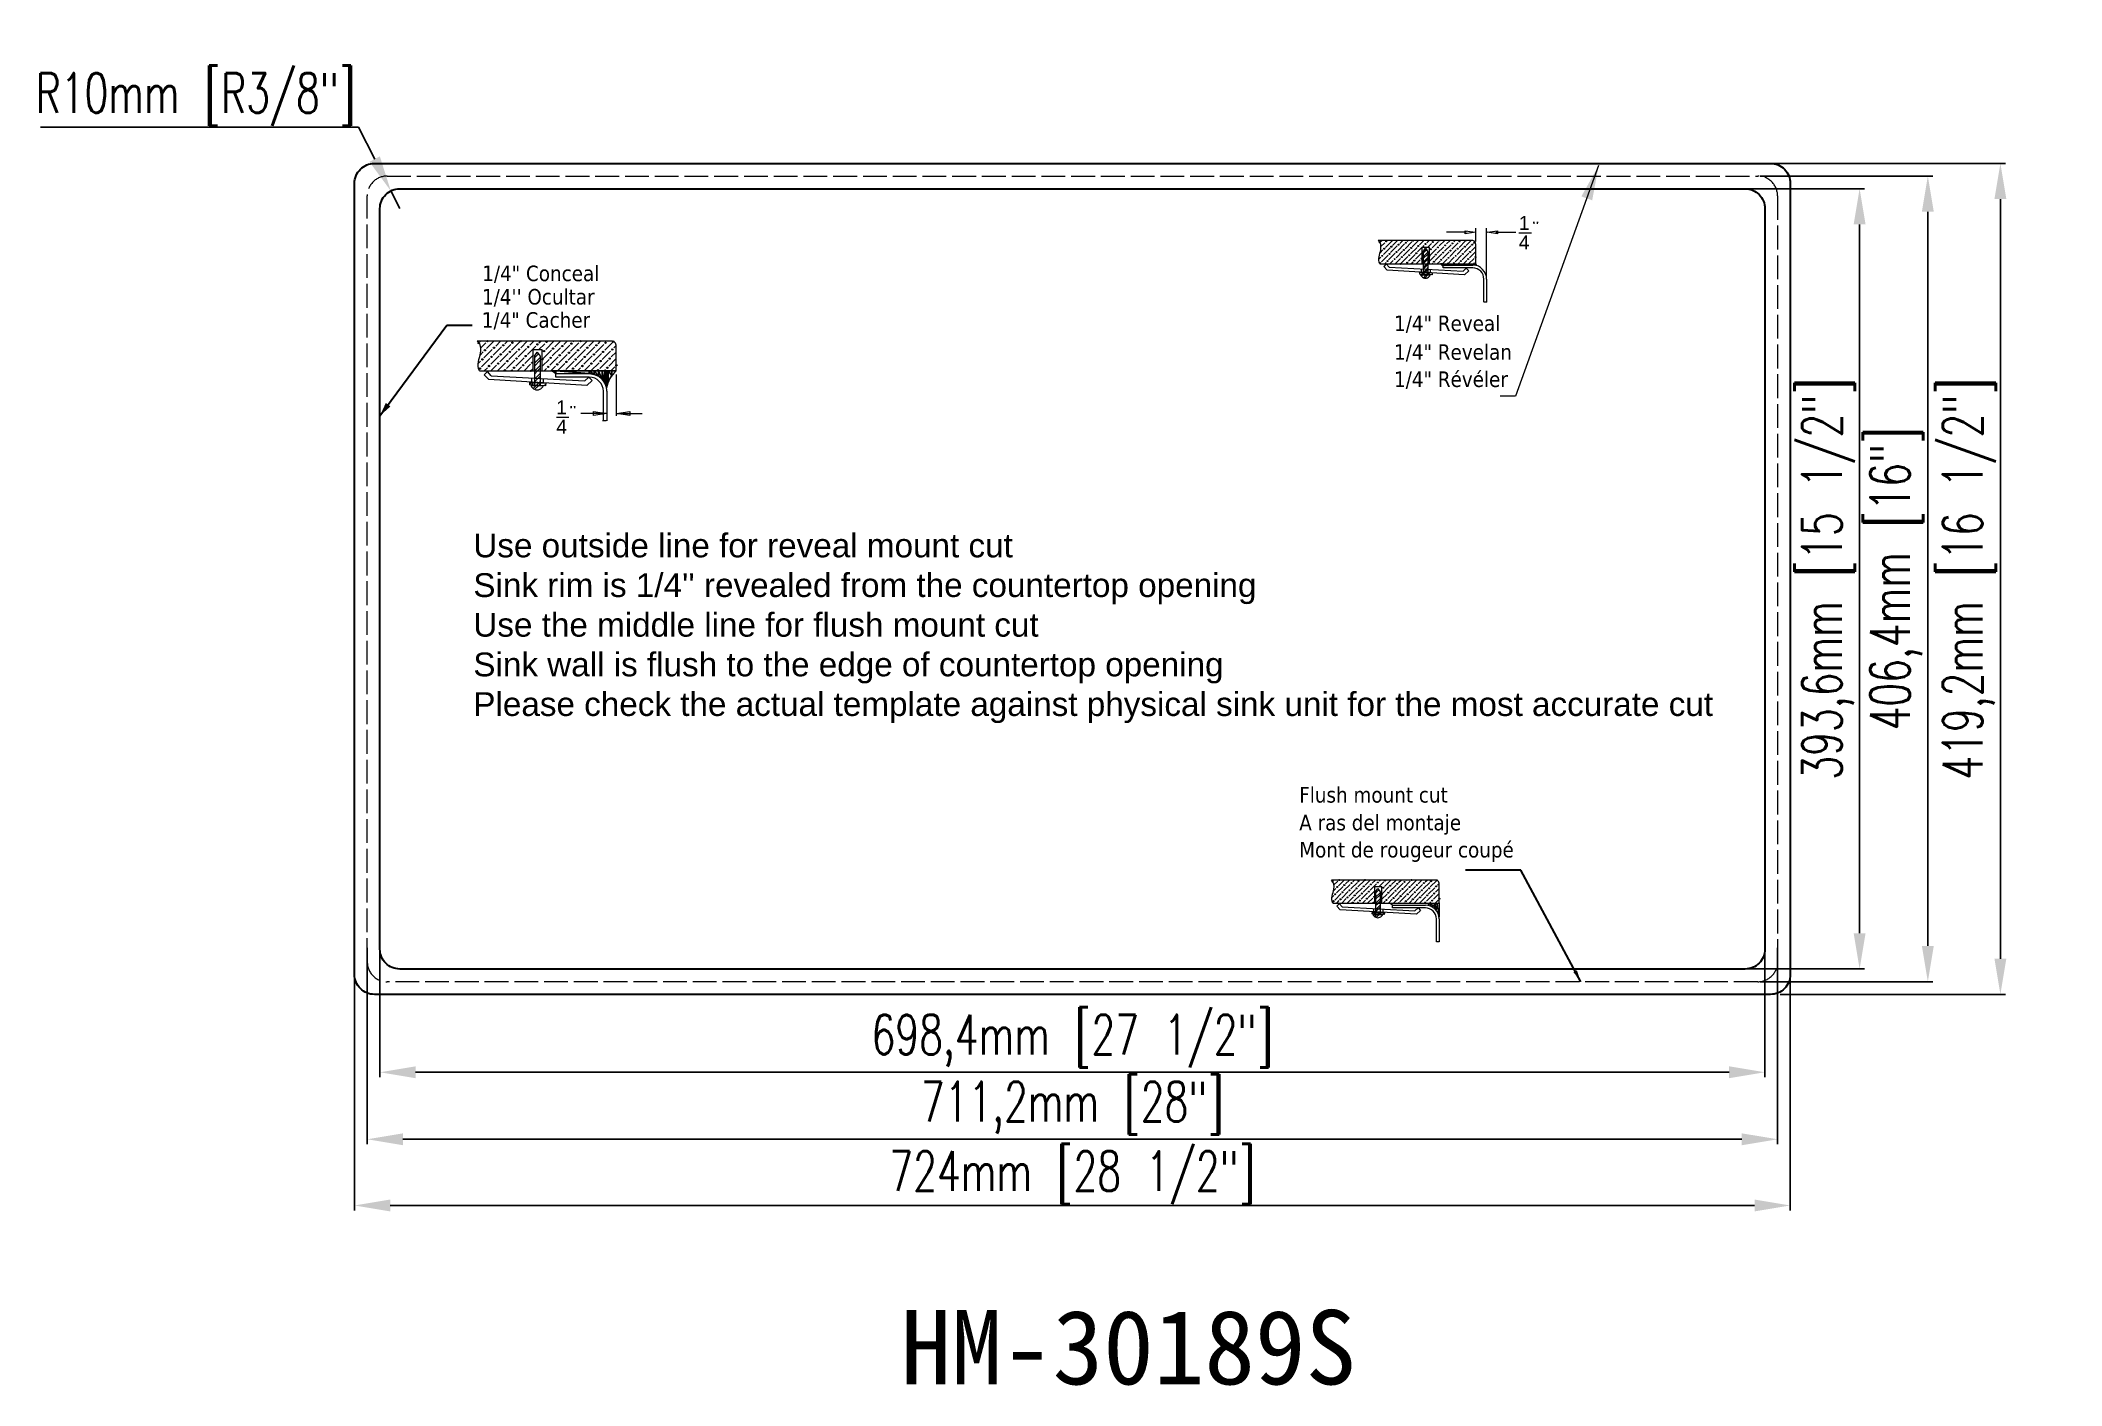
# Model space of a CAD drawing. Header units: millimetres. Extents: x 24811 to 87790, y -117823 to -2257.
# Drawn here: x 86771 to 87790, y -117823 to -117145 of the extents above; entities outside this region: 3.
import ezdxf

# ---------------------------------------------------------------- set-up
doc = ezdxf.new("R2010")
doc.units = ezdxf.units.MM
doc.header["$PDSIZE"] = -1
doc.linetypes.add('ACAD_ISO02W100', pattern=[15, 12, -3])
doc.layers.add('尺寸標注', color=1, linetype='Continuous', lineweight=30)
doc.layers.add('細實線', color=1, linetype='Continuous', lineweight=13)
doc.styles.add('0', font='arial.ttf', dxfattribs={"height": 1})
doc.styles.add('DIM', font='txt.shx', dxfattribs={"width": 0.7, "bigfont": 'chineset.shx'})
doc.dimstyles.new('9.8', dxfattribs={"dimscale": 9.8, "dimtxt": 2.5, "dimasz": 1.8, "dimexe": 1.6, "dimexo": 0.625, "dimtad": 1, "dimdec": 1, "dimdsep": 46, "dimlunit": 6, "dimtxsty": 'DIM', "dimcen": 0, "dimclrd": 1, "dimclre": 1, "dimclrt": 3, "dimadec": 1, "dimazin": 1, "dimtfac": 1, "dimtdec": 1, "dimtmove": 0, "dimatfit": 3, "dimfxl": 1, "dimtolj": 1, "dimlwd": 13, "dimlwe": 13, "dimarcsym": 0})
doc.dimstyles.new('DIMSTYLE_1', dxfattribs={"dimtxt": 9.5, "dimasz": 7, "dimexe": 0.18, "dimexo": 0.0625, "dimgap": 1, "dimtad": 1, "dimtoh": 1, "dimdsep": 46, "dimtxsty": 'Standard', "dimblk": '_FILLED', "dimcen": 0.09, "dimadec": 0, "dimazin": 0, "dimtp": 0.01, "dimtm": 0.01, "dimtfac": 1, "dimtofl": 0, "dimtmove": 0, "dimatfit": 3, "dimldrblk": '_FILLED', "dimfxl": 1, "dimtolj": 1, "dimarcsym": 0})
doc.dimstyles.new('mm+in', dxfattribs={"dimscale": 2, "dimtxt": 10, "dimasz": 9, "dimexe": 1.25, "dimexo": 0.625, "dimgap": 2, "dimtad": 1, "dimtoh": 1, "dimdec": 1, "dimtxsty": 'DIM', "dimcen": 0, "dimclrd": 1, "dimclre": 1, "dimclrt": 3, "dimadec": 0, "dimazin": 0, "dimtfac": 1, "dimtdec": 1, "dimtmove": 0, "dimatfit": 3, "dimfxl": 1, "dimarcsym": 0})
doc.dimstyles.new('mm+in(开孔纸尺寸)', dxfattribs={"dimscale": 3, "dimtxt": 3.8, "dimasz": 2, "dimexe": 1.25, "dimexo": 0.625, "dimgap": 2, "dimtad": 1, "dimdec": 1, "dimtxsty": 'DIM', "dimcen": 0, "dimclrd": 256, "dimclre": 256, "dimclrt": 3, "dimadec": 0, "dimazin": 0, "dimtfac": 1, "dimtdec": 1, "dimtofl": 0, "dimtmove": 0, "dimatfit": 1, "dimfxl": 1, "dimlwd": -1, "dimarcsym": 0})

msp = doc.modelspace()

# ---------------------------------------------------------------- texts
at = {"char_height": 20, "attachment_point": 1}
for insert in [(24811.04, -2256.79), (28756.29, -2256.79), (33235.59, -2268.79)]:
    msp.add_mtext('\\A1;', dxfattribs=dict(at, insert=insert))
at = {"lineweight": 9, "insert": (86988.92, -117393.55), "char_height": 12, "width": 625.1757, "attachment_point": 1}
msp.add_mtext("\\A1;{\\fArial|b0|i0|c0|p34;Use outside line for reveal mount cut ^JSink rim is 1/4'' revealed from the countertop opening^JUse the middle line for flush mount cut ^JSink wall is flush to the edge of countertop opening ^JPlease check the actual template against physical sink unit for the most accurate cut }", dxfattribs=at)
at = {"color": 6, "insert": (87204.51, -117785.24), "char_height": 37.5, "attachment_point": 1}
msp.add_mtext_dynamic_manual_height_columns('{\\fSimSun|b0|i0|c134|p34;HM-30189S}', width=22487.0606, gutter_width=187.5, heights=[0], dxfattribs=at).dxf.set("width", 384.0149)

# ---------------------------------------------------------------- blocks, each defined once
blk = doc.blocks.new('_FILLED')
at = {"color": 0, "linetype": 'ByBlock'}
blk.add_solid([(0, 0), (-1, 0.21), (-1, -0.21)], dxfattribs=at)
blk = doc.blocks.new('*D52')
at = {"layer": 'Defpoints', "color": 0}
for p in [(86929, -117595), (87653, -117595), (87653, -117732.5)]:
    blk.add_point(p, dxfattribs=at)
at = {"layer": '尺寸標注', "color": 1, "lineweight": -2}
for p, q in [((86929, -117596.3), (86929, -117735)), ((87653, -117596.3), (87653, -117735)), ((86947, -117732.5), (87635, -117732.5))]:
    blk.add_line(p, q, dxfattribs=at)
at = {"layer": '尺寸標注', "color": 1}
for points in [[(86947, -117729.5), (86947, -117735.5), (86929, -117732.5)], [(87635, -117729.5), (87635, -117735.5), (87653, -117732.5)]]:
    blk.add_solid(points, dxfattribs=at)
at = {"layer": '尺寸標注', "color": 3, "insert": (87291, -117718.5), "char_height": 20, "attachment_point": 5, "style": 'DIM'}
blk.add_mtext('724mm [28 1/2"]', dxfattribs=at)
blk = doc.blocks.new('*D53')
at = {"layer": 'Defpoints', "color": 0}
for p in [(86935.4, -117601.3), (87646.6, -117601.3), (87646.6, -117699.1)]:
    blk.add_point(p, dxfattribs=at)
at = {"layer": '尺寸標注', "color": 1, "lineweight": -2}
for p, q in [((86935.4, -117602.6), (86935.4, -117701.6)), ((87646.6, -117602.6), (87646.6, -117701.6)), ((86953.4, -117699.1), (87628.6, -117699.1))]:
    blk.add_line(p, q, dxfattribs=at)
at = {"layer": '尺寸標注', "color": 1}
for points in [[(86953.4, -117696.1), (86953.4, -117702.1), (86935.4, -117699.1)], [(87628.6, -117696.1), (87628.6, -117702.1), (87646.6, -117699.1)]]:
    blk.add_solid(points, dxfattribs=at)
at = {"layer": '尺寸標注', "color": 3, "insert": (87291, -117683.4), "char_height": 20, "attachment_point": 5, "style": 'DIM'}
blk.add_mtext('711,2mm [28"]', dxfattribs=at)
blk = doc.blocks.new('*D54')
at = {"layer": 'Defpoints', "color": 0}
for p in [(86941.8, -117590.7), (87640.2, -117590.7), (87640.2, -117665.3)]:
    blk.add_point(p, dxfattribs=at)
at = {"layer": '尺寸標注', "color": 1, "lineweight": -2}
for p, q in [((86941.8, -117592), (86941.8, -117667.8)), ((87640.2, -117592), (87640.2, -117667.8)), ((86959.8, -117665.3), (87622.2, -117665.3))]:
    blk.add_line(p, q, dxfattribs=at)
at = {"layer": '尺寸標注', "color": 1}
for points in [[(86959.8, -117662.3), (86959.8, -117668.3), (86941.8, -117665.3)], [(87622.2, -117662.3), (87622.2, -117668.3), (87640.2, -117665.3)]]:
    blk.add_solid(points, dxfattribs=at)
at = {"layer": '尺寸標注', "color": 3, "insert": (87291, -117649.6), "char_height": 20, "attachment_point": 5, "style": 'DIM'}
blk.add_mtext('698,4mm [27 1/2"]', dxfattribs=at)
blk = doc.blocks.new('*D55')
at = {"layer": 'Defpoints', "color": 0}
for p in [(87532.3, -117206.8), (87759, -117206.8), (87646.6, -117626)]:
    blk.add_point(p, dxfattribs=at)
at = {"layer": '尺寸標注', "color": 1, "lineweight": -2}
for p, q in [((87533.6, -117206.8), (87761.5, -117206.8)), ((87759, -117608), (87759, -117224.8)), ((87647.9, -117626), (87761.5, -117626))]:
    blk.add_line(p, q, dxfattribs=at)
at = {"layer": '尺寸標注', "color": 1}
for points in [[(87756, -117224.8), (87762, -117224.8), (87759, -117206.8)], [(87756, -117608), (87762, -117608), (87759, -117626)]]:
    blk.add_solid(points, dxfattribs=at)
at = {"layer": '尺寸標注', "color": 3, "insert": (87743.3, -117416.4), "char_height": 20, "attachment_point": 5, "rotation": 90, "style": 'DIM'}
blk.add_mtext('419,2mm [16 1/2"]', dxfattribs=at)
blk = doc.blocks.new('*D56')
at = {"layer": 'Defpoints', "color": 0}
for p in [(87636.6, -117213.2), (87636.6, -117619.6), (87722.4, -117619.6)]:
    blk.add_point(p, dxfattribs=at)
at = {"layer": '尺寸標注', "color": 1, "lineweight": -2}
for p, q in [((87637.9, -117213.2), (87724.9, -117213.2)), ((87722.4, -117231.2), (87722.4, -117601.6)), ((87637.9, -117619.6), (87724.9, -117619.6))]:
    blk.add_line(p, q, dxfattribs=at)
at = {"layer": '尺寸標注', "color": 1}
for points in [[(87719.4, -117231.2), (87725.4, -117231.2), (87722.4, -117213.2)], [(87719.4, -117601.6), (87725.4, -117601.6), (87722.4, -117619.6)]]:
    blk.add_solid(points, dxfattribs=at)
at = {"layer": '尺寸標注', "color": 3, "insert": (87706.7, -117416.4), "char_height": 20, "attachment_point": 5, "rotation": 90, "style": 'DIM'}
blk.add_mtext('406,4mm [16"]', dxfattribs=at)
blk = doc.blocks.new('*D70')
at = {"layer": 'Defpoints', "color": 0}
for p in [(87602.3, -117219.6), (87602.3, -117613.2), (87688, -117613.2)]:
    blk.add_point(p, dxfattribs=at)
at = {"layer": '尺寸標注', "color": 1, "lineweight": -2}
for p, q in [((87603.5, -117219.6), (87690.5, -117219.6)), ((87688, -117237.6), (87688, -117595.2)), ((87603.5, -117613.2), (87690.5, -117613.2))]:
    blk.add_line(p, q, dxfattribs=at)
at = {"layer": '尺寸標注', "color": 1}
for points in [[(87685, -117237.6), (87691, -117237.6), (87688, -117219.6)], [(87685, -117595.2), (87691, -117595.2), (87688, -117613.2)]]:
    blk.add_solid(points, dxfattribs=at)
at = {"layer": '尺寸標注', "color": 3, "insert": (87672.3, -117416.4), "char_height": 20, "attachment_point": 5, "rotation": 90, "style": 'DIM'}
blk.add_mtext('393,6mm [15 1/2"]', dxfattribs=at)
blk = doc.blocks.new('*D71')
at = {"layer": 'Defpoints', "color": 0}
for p in [(86947.3, -117220.7), (86951.8, -117229.6)]:
    blk.add_point(p, dxfattribs=at)
at = {"layer": '尺寸標注', "color": 1, "lineweight": -2}
for p, q in [((86770.7, -117188.6), (86931, -117188.6)), ((86931, -117188.6), (86939.2, -117204.7)), ((86951.8, -117229.6), (86947.3, -117220.7))]:
    blk.add_line(p, q, dxfattribs=at)
at = {"layer": '尺寸標注', "color": 1}
blk.add_solid([(86941.8, -117203.3), (86936.5, -117206), (86947.3, -117220.7)], dxfattribs=at)
at = {"layer": '尺寸標注', "color": 3, "insert": (86848.9, -117174.6), "char_height": 20, "attachment_point": 5, "style": 'DIM'}
blk.add_mtext('R10mm [R3/8"]', dxfattribs=at)
blk = doc.blocks.new('egege')
at = {"layer": '細實線', "lineweight": 9}
for points, knots in [([(87352.1, -116560.4), (87350.8, -116557.9), (87352.2, -116555.8), (87352.6, -116553.4), (87352.6, -116553.4), (87352.9, -116551.7), (87352.6, -116549.8), (87351.3, -116548.8)], [0, 0, 0, 0, 0.333333, 0.333333, 0.333333, 0.333333, 1, 1, 1, 1]), ([(87351.9, -116549.5), (87351.9, -116549.5), (87352.1, -116549.5), (87352.1, -116549.5), (87352.1, -116549.5), (87352.1, -116549.4), (87352, -116549.2), (87351.9, -116549.2), (87351.9, -116549.2), (87351.7, -116549.2), (87351.6, -116549.4), (87351.6, -116549.5), (87351.6, -116549.5), (87351.6, -116549.6), (87351.7, -116549.8), (87351.9, -116549.8), (87351.9, -116549.8), (87352, -116549.8), (87352.1, -116549.6), (87352.1, -116549.5), (87352.1, -116549.5), (87352.1, -116549.5), (87351.9, -116549.5), (87351.9, -116549.5)], [0, 0, 0, 0, 0.142857, 0.142857, 0.142857, 0.142857, 0.285714, 0.285714, 0.285714, 0.285714, 0.428571, 0.428571, 0.428571, 0.428571, 0.571429, 0.571429, 0.571429, 0.571429, 0.714286, 0.714286, 0.714286, 0.714286, 1, 1, 1, 1]), ([(87355.2, -116548.8), (87355.2, -116548.8), (87355.5, -116548.8), (87355.5, -116548.8), (87355.5, -116548.8), (87355.5, -116548.6), (87355.4, -116548.5), (87355.2, -116548.5), (87355.2, -116548.5), (87355.1, -116548.5), (87355, -116548.6), (87355, -116548.8), (87355, -116548.8), (87355, -116548.9), (87355.1, -116549), (87355.2, -116549), (87355.2, -116549), (87355.4, -116549), (87355.5, -116548.9), (87355.5, -116548.8), (87355.5, -116548.8), (87355.5, -116548.8), (87355.2, -116548.8), (87355.2, -116548.8)], [0, 0, 0, 0, 0.142857, 0.142857, 0.142857, 0.142857, 0.285714, 0.285714, 0.285714, 0.285714, 0.428571, 0.428571, 0.428571, 0.428571, 0.571429, 0.571429, 0.571429, 0.571429, 0.714286, 0.714286, 0.714286, 0.714286, 1, 1, 1, 1]), ([(87365, -116549.4), (87365, -116549.4), (87365.3, -116549.4), (87365.3, -116549.4), (87365.3, -116549.4), (87365.3, -116549.3), (87365.2, -116549.1), (87365, -116549.1), (87365, -116549.1), (87364.9, -116549.1), (87364.8, -116549.3), (87364.8, -116549.4), (87364.8, -116549.4), (87364.8, -116549.5), (87364.9, -116549.7), (87365, -116549.7), (87365, -116549.7), (87365.2, -116549.7), (87365.3, -116549.5), (87365.3, -116549.4), (87365.3, -116549.4), (87365.3, -116549.4), (87365, -116549.4), (87365, -116549.4)], [0, 0, 0, 0, 0.142857, 0.142857, 0.142857, 0.142857, 0.285714, 0.285714, 0.285714, 0.285714, 0.428571, 0.428571, 0.428571, 0.428571, 0.571429, 0.571429, 0.571429, 0.571429, 0.714286, 0.714286, 0.714286, 0.714286, 1, 1, 1, 1]), ([(87368.3, -116548.8), (87368.3, -116548.8), (87368.5, -116548.8), (87368.5, -116548.8), (87368.5, -116548.8), (87368.5, -116548.6), (87368.4, -116548.5), (87368.3, -116548.5), (87368.3, -116548.5), (87368.1, -116548.5), (87368, -116548.6), (87368, -116548.8), (87368, -116548.8), (87368, -116548.9), (87368.1, -116549), (87368.3, -116549), (87368.3, -116549), (87368.4, -116549), (87368.5, -116548.9), (87368.5, -116548.8), (87368.5, -116548.8), (87368.5, -116548.8), (87368.3, -116548.8), (87368.3, -116548.8)], [0, 0, 0, 0, 0.142857, 0.142857, 0.142857, 0.142857, 0.285714, 0.285714, 0.285714, 0.285714, 0.428571, 0.428571, 0.428571, 0.428571, 0.571429, 0.571429, 0.571429, 0.571429, 0.714286, 0.714286, 0.714286, 0.714286, 1, 1, 1, 1]), ([(87378.4, -116549.1), (87378.4, -116549.1), (87378.6, -116549.1), (87378.6, -116549.1), (87378.6, -116549.1), (87378.6, -116548.9), (87378.5, -116548.8), (87378.4, -116548.8), (87378.4, -116548.8), (87378.2, -116548.8), (87378.1, -116548.9), (87378.1, -116549.1), (87378.1, -116549.1), (87378.1, -116549.2), (87378.2, -116549.3), (87378.4, -116549.3), (87378.4, -116549.3), (87378.5, -116549.3), (87378.6, -116549.2), (87378.6, -116549.1), (87378.6, -116549.1), (87378.6, -116549.1), (87378.4, -116549.1), (87378.4, -116549.1)], [0, 0, 0, 0, 0.142857, 0.142857, 0.142857, 0.142857, 0.285714, 0.285714, 0.285714, 0.285714, 0.428571, 0.428571, 0.428571, 0.428571, 0.571429, 0.571429, 0.571429, 0.571429, 0.714286, 0.714286, 0.714286, 0.714286, 1, 1, 1, 1]), ([(87391.7, -116548.8), (87391.7, -116548.8), (87392, -116548.8), (87392, -116548.8), (87392, -116548.8), (87392, -116548.6), (87391.9, -116548.5), (87391.7, -116548.5), (87391.7, -116548.5), (87391.6, -116548.5), (87391.5, -116548.6), (87391.5, -116548.8), (87391.5, -116548.8), (87391.5, -116548.9), (87391.6, -116549), (87391.7, -116549), (87391.7, -116549), (87391.9, -116549), (87392, -116548.9), (87392, -116548.8), (87392, -116548.8), (87392, -116548.8), (87391.7, -116548.8), (87391.7, -116548.8)], [0, 0, 0, 0, 0.142857, 0.142857, 0.142857, 0.142857, 0.285714, 0.285714, 0.285714, 0.285714, 0.428571, 0.428571, 0.428571, 0.428571, 0.571429, 0.571429, 0.571429, 0.571429, 0.714286, 0.714286, 0.714286, 0.714286, 1, 1, 1, 1]), ([(87401.5, -116549.4), (87401.5, -116549.4), (87401.8, -116549.4), (87401.8, -116549.4), (87401.8, -116549.4), (87401.8, -116549.3), (87401.7, -116549.1), (87401.5, -116549.1), (87401.5, -116549.1), (87401.4, -116549.1), (87401.3, -116549.3), (87401.3, -116549.4), (87401.3, -116549.4), (87401.3, -116549.5), (87401.4, -116549.7), (87401.5, -116549.7), (87401.5, -116549.7), (87401.7, -116549.7), (87401.8, -116549.5), (87401.8, -116549.4), (87401.8, -116549.4), (87401.8, -116549.4), (87401.5, -116549.4), (87401.5, -116549.4)], [0, 0, 0, 0, 0.142857, 0.142857, 0.142857, 0.142857, 0.285714, 0.285714, 0.285714, 0.285714, 0.428571, 0.428571, 0.428571, 0.428571, 0.571429, 0.571429, 0.571429, 0.571429, 0.714286, 0.714286, 0.714286, 0.714286, 1, 1, 1, 1]), ([(87405.7, -116550.7), (87405.7, -116550.2), (87405.5, -116549.7), (87405.2, -116549.3), (87405.2, -116549.3), (87404.8, -116549), (87404.3, -116548.8), (87403.8, -116548.8)], [0, 0, 0, 0, 0.333333, 0.333333, 0.333333, 0.333333, 1, 1, 1, 1]), ([(87404.6, -116549), (87404.6, -116549), (87404.8, -116549), (87404.8, -116549), (87404.8, -116549), (87404.8, -116548.8), (87404.7, -116548.7), (87404.6, -116548.7), (87404.6, -116548.7), (87404.4, -116548.7), (87404.3, -116548.8), (87404.3, -116549), (87404.3, -116549), (87404.3, -116549.1), (87404.4, -116549.2), (87404.6, -116549.2), (87404.6, -116549.2), (87404.7, -116549.2), (87404.8, -116549.1), (87404.8, -116549), (87404.8, -116549), (87404.8, -116549), (87404.6, -116549), (87404.6, -116549)], [0, 0, 0, 0, 0.142857, 0.142857, 0.142857, 0.142857, 0.285714, 0.285714, 0.285714, 0.285714, 0.428571, 0.428571, 0.428571, 0.428571, 0.571429, 0.571429, 0.571429, 0.571429, 0.714286, 0.714286, 0.714286, 0.714286, 1, 1, 1, 1]), ([(87352.3, -116559.5), (87352.3, -116559.5), (87352.6, -116559.5), (87352.6, -116559.5), (87352.6, -116559.5), (87352.6, -116559.4), (87352.5, -116559.2), (87352.3, -116559.2), (87352.3, -116559.2), (87352.2, -116559.2), (87352, -116559.4), (87352, -116559.5), (87352, -116559.5), (87352, -116559.7), (87352.2, -116559.8), (87352.3, -116559.8), (87352.3, -116559.8), (87352.5, -116559.8), (87352.6, -116559.7), (87352.6, -116559.5), (87352.6, -116559.5), (87352.6, -116559.5), (87352.3, -116559.5), (87352.3, -116559.5)], [0, 0, 0, 0, 0.142857, 0.142857, 0.142857, 0.142857, 0.285714, 0.285714, 0.285714, 0.285714, 0.428571, 0.428571, 0.428571, 0.428571, 0.571429, 0.571429, 0.571429, 0.571429, 0.714286, 0.714286, 0.714286, 0.714286, 1, 1, 1, 1]), ([(87353.3, -116555.9), (87353.3, -116555.9), (87353.5, -116555.9), (87353.5, -116555.9), (87353.5, -116555.9), (87353.5, -116555.8), (87353.4, -116555.7), (87353.3, -116555.7), (87353.3, -116555.7), (87353.1, -116555.7), (87353, -116555.8), (87353, -116555.9), (87353, -116555.9), (87353, -116556.1), (87353.1, -116556.2), (87353.3, -116556.2), (87353.3, -116556.2), (87353.4, -116556.2), (87353.5, -116556.1), (87353.5, -116555.9), (87353.5, -116555.9), (87353.5, -116555.9), (87353.3, -116555.9), (87353.3, -116555.9)], [0, 0, 0, 0, 0.142857, 0.142857, 0.142857, 0.142857, 0.285714, 0.285714, 0.285714, 0.285714, 0.428571, 0.428571, 0.428571, 0.428571, 0.571429, 0.571429, 0.571429, 0.571429, 0.714286, 0.714286, 0.714286, 0.714286, 1, 1, 1, 1]), ([(87354.3, -116552.3), (87354.3, -116552.3), (87354.5, -116552.3), (87354.5, -116552.3), (87354.5, -116552.3), (87354.5, -116552.2), (87354.4, -116552.1), (87354.3, -116552.1), (87354.3, -116552.1), (87354.1, -116552.1), (87354, -116552.2), (87354, -116552.3), (87354, -116552.3), (87354, -116552.5), (87354.1, -116552.6), (87354.3, -116552.6), (87354.3, -116552.6), (87354.4, -116552.6), (87354.5, -116552.5), (87354.5, -116552.3), (87354.5, -116552.3), (87354.5, -116552.3), (87354.3, -116552.3), (87354.3, -116552.3)], [0, 0, 0, 0, 0.142857, 0.142857, 0.142857, 0.142857, 0.285714, 0.285714, 0.285714, 0.285714, 0.428571, 0.428571, 0.428571, 0.428571, 0.571429, 0.571429, 0.571429, 0.571429, 0.714286, 0.714286, 0.714286, 0.714286, 1, 1, 1, 1]), ([(87355.9, -116558.5), (87355.9, -116558.5), (87356.2, -116558.5), (87356.2, -116558.5), (87356.2, -116558.5), (87356.2, -116558.4), (87356, -116558.3), (87355.9, -116558.3), (87355.9, -116558.3), (87355.7, -116558.3), (87355.6, -116558.4), (87355.6, -116558.5), (87355.6, -116558.5), (87355.6, -116558.7), (87355.7, -116558.8), (87355.9, -116558.8), (87355.9, -116558.8), (87356, -116558.8), (87356.2, -116558.7), (87356.2, -116558.5), (87356.2, -116558.5), (87356.2, -116558.5), (87355.9, -116558.5), (87355.9, -116558.5)], [0, 0, 0, 0, 0.142857, 0.142857, 0.142857, 0.142857, 0.285714, 0.285714, 0.285714, 0.285714, 0.428571, 0.428571, 0.428571, 0.428571, 0.571429, 0.571429, 0.571429, 0.571429, 0.714286, 0.714286, 0.714286, 0.714286, 1, 1, 1, 1]), ([(87356.9, -116554.9), (87356.9, -116554.9), (87357.1, -116554.9), (87357.1, -116554.9), (87357.1, -116554.9), (87357.1, -116554.8), (87357, -116554.7), (87356.9, -116554.7), (87356.9, -116554.7), (87356.7, -116554.7), (87356.6, -116554.8), (87356.6, -116554.9), (87356.6, -116554.9), (87356.6, -116555.1), (87356.7, -116555.2), (87356.9, -116555.2), (87356.9, -116555.2), (87357, -116555.2), (87357.1, -116555.1), (87357.1, -116554.9), (87357.1, -116554.9), (87357.1, -116554.9), (87356.9, -116554.9), (87356.9, -116554.9)], [0, 0, 0, 0, 0.142857, 0.142857, 0.142857, 0.142857, 0.285714, 0.285714, 0.285714, 0.285714, 0.428571, 0.428571, 0.428571, 0.428571, 0.571429, 0.571429, 0.571429, 0.571429, 0.714286, 0.714286, 0.714286, 0.714286, 1, 1, 1, 1]), ([(87357.8, -116551.4), (87357.8, -116551.4), (87358.1, -116551.4), (87358.1, -116551.4), (87358.1, -116551.4), (87358.1, -116551.2), (87358, -116551.1), (87357.8, -116551.1), (87357.8, -116551.1), (87357.7, -116551.1), (87357.6, -116551.2), (87357.6, -116551.4), (87357.6, -116551.4), (87357.6, -116551.5), (87357.7, -116551.6), (87357.8, -116551.6), (87357.8, -116551.6), (87358, -116551.6), (87358.1, -116551.5), (87358.1, -116551.4), (87358.1, -116551.4), (87358.1, -116551.4), (87357.8, -116551.4), (87357.8, -116551.4)], [0, 0, 0, 0, 0.142857, 0.142857, 0.142857, 0.142857, 0.285714, 0.285714, 0.285714, 0.285714, 0.428571, 0.428571, 0.428571, 0.428571, 0.571429, 0.571429, 0.571429, 0.571429, 0.714286, 0.714286, 0.714286, 0.714286, 1, 1, 1, 1]), ([(87359.5, -116557.6), (87359.5, -116557.6), (87359.7, -116557.6), (87359.7, -116557.6), (87359.7, -116557.6), (87359.7, -116557.4), (87359.6, -116557.3), (87359.5, -116557.3), (87359.5, -116557.3), (87359.3, -116557.3), (87359.2, -116557.4), (87359.2, -116557.6), (87359.2, -116557.6), (87359.2, -116557.7), (87359.3, -116557.8), (87359.5, -116557.8), (87359.5, -116557.8), (87359.6, -116557.8), (87359.7, -116557.7), (87359.7, -116557.6), (87359.7, -116557.6), (87359.7, -116557.6), (87359.5, -116557.6), (87359.5, -116557.6)], [0, 0, 0, 0, 0.142857, 0.142857, 0.142857, 0.142857, 0.285714, 0.285714, 0.285714, 0.285714, 0.428571, 0.428571, 0.428571, 0.428571, 0.571429, 0.571429, 0.571429, 0.571429, 0.714286, 0.714286, 0.714286, 0.714286, 1, 1, 1, 1]), ([(87360.5, -116554), (87360.5, -116554), (87360.7, -116554), (87360.7, -116554), (87360.7, -116554), (87360.7, -116553.8), (87360.6, -116553.7), (87360.5, -116553.7), (87360.5, -116553.7), (87360.3, -116553.7), (87360.2, -116553.8), (87360.2, -116554), (87360.2, -116554), (87360.2, -116554.1), (87360.3, -116554.2), (87360.5, -116554.2), (87360.5, -116554.2), (87360.6, -116554.2), (87360.7, -116554.1), (87360.7, -116554), (87360.7, -116554), (87360.7, -116554), (87360.5, -116554), (87360.5, -116554)], [0, 0, 0, 0, 0.142857, 0.142857, 0.142857, 0.142857, 0.285714, 0.285714, 0.285714, 0.285714, 0.428571, 0.428571, 0.428571, 0.428571, 0.571429, 0.571429, 0.571429, 0.571429, 0.714286, 0.714286, 0.714286, 0.714286, 1, 1, 1, 1]), ([(87361.4, -116550.4), (87361.4, -116550.4), (87361.7, -116550.4), (87361.7, -116550.4), (87361.7, -116550.4), (87361.7, -116550.2), (87361.6, -116550.1), (87361.4, -116550.1), (87361.4, -116550.1), (87361.3, -116550.1), (87361.2, -116550.2), (87361.2, -116550.4), (87361.2, -116550.4), (87361.2, -116550.5), (87361.3, -116550.6), (87361.4, -116550.6), (87361.4, -116550.6), (87361.6, -116550.6), (87361.7, -116550.5), (87361.7, -116550.4), (87361.7, -116550.4), (87361.7, -116550.4), (87361.4, -116550.4), (87361.4, -116550.4)], [0, 0, 0, 0, 0.142857, 0.142857, 0.142857, 0.142857, 0.285714, 0.285714, 0.285714, 0.285714, 0.428571, 0.428571, 0.428571, 0.428571, 0.571429, 0.571429, 0.571429, 0.571429, 0.714286, 0.714286, 0.714286, 0.714286, 1, 1, 1, 1]), ([(87363.1, -116556.6), (87363.1, -116556.6), (87363.3, -116556.6), (87363.3, -116556.6), (87363.3, -116556.6), (87363.3, -116556.4), (87363.2, -116556.3), (87363.1, -116556.3), (87363.1, -116556.3), (87362.9, -116556.3), (87362.8, -116556.4), (87362.8, -116556.6), (87362.8, -116556.6), (87362.8, -116556.7), (87362.9, -116556.8), (87363.1, -116556.8), (87363.1, -116556.8), (87363.2, -116556.8), (87363.3, -116556.7), (87363.3, -116556.6), (87363.3, -116556.6), (87363.3, -116556.6), (87363.1, -116556.6), (87363.1, -116556.6)], [0, 0, 0, 0, 0.142857, 0.142857, 0.142857, 0.142857, 0.285714, 0.285714, 0.285714, 0.285714, 0.428571, 0.428571, 0.428571, 0.428571, 0.571429, 0.571429, 0.571429, 0.571429, 0.714286, 0.714286, 0.714286, 0.714286, 1, 1, 1, 1]), ([(87364, -116553), (87364, -116553), (87364.3, -116553), (87364.3, -116553), (87364.3, -116553), (87364.3, -116552.8), (87364.2, -116552.7), (87364, -116552.7), (87364, -116552.7), (87363.9, -116552.7), (87363.8, -116552.8), (87363.8, -116553), (87363.8, -116553), (87363.8, -116553.1), (87363.9, -116553.2), (87364, -116553.2), (87364, -116553.2), (87364.2, -116553.2), (87364.3, -116553.1), (87364.3, -116553), (87364.3, -116553), (87364.3, -116553), (87364, -116553), (87364, -116553)], [0, 0, 0, 0, 0.142857, 0.142857, 0.142857, 0.142857, 0.285714, 0.285714, 0.285714, 0.285714, 0.428571, 0.428571, 0.428571, 0.428571, 0.571429, 0.571429, 0.571429, 0.571429, 0.714286, 0.714286, 0.714286, 0.714286, 1, 1, 1, 1]), ([(87365.7, -116559.2), (87365.7, -116559.2), (87365.9, -116559.2), (87365.9, -116559.2), (87365.9, -116559.2), (87365.9, -116559), (87365.8, -116558.9), (87365.7, -116558.9), (87365.7, -116558.9), (87365.5, -116558.9), (87365.4, -116559), (87365.4, -116559.2), (87365.4, -116559.2), (87365.4, -116559.3), (87365.5, -116559.4), (87365.7, -116559.4), (87365.7, -116559.4), (87365.8, -116559.4), (87365.9, -116559.3), (87365.9, -116559.2), (87365.9, -116559.2), (87365.9, -116559.2), (87365.7, -116559.2), (87365.7, -116559.2)], [0, 0, 0, 0, 0.142857, 0.142857, 0.142857, 0.142857, 0.285714, 0.285714, 0.285714, 0.285714, 0.428571, 0.428571, 0.428571, 0.428571, 0.571429, 0.571429, 0.571429, 0.571429, 0.714286, 0.714286, 0.714286, 0.714286, 1, 1, 1, 1]), ([(87366.7, -116555.6), (87366.7, -116555.6), (87366.9, -116555.6), (87366.9, -116555.6), (87366.9, -116555.6), (87366.9, -116555.5), (87366.8, -116555.3), (87366.7, -116555.3), (87366.7, -116555.3), (87366.5, -116555.3), (87366.4, -116555.5), (87366.4, -116555.6), (87366.4, -116555.6), (87366.4, -116555.7), (87366.5, -116555.9), (87366.7, -116555.9), (87366.7, -116555.9), (87366.8, -116555.9), (87366.9, -116555.7), (87366.9, -116555.6), (87366.9, -116555.6), (87366.9, -116555.6), (87366.7, -116555.6), (87366.7, -116555.6)], [0, 0, 0, 0, 0.142857, 0.142857, 0.142857, 0.142857, 0.285714, 0.285714, 0.285714, 0.285714, 0.428571, 0.428571, 0.428571, 0.428571, 0.571429, 0.571429, 0.571429, 0.571429, 0.714286, 0.714286, 0.714286, 0.714286, 1, 1, 1, 1]), ([(87367.6, -116552), (87367.6, -116552), (87367.9, -116552), (87367.9, -116552), (87367.9, -116552), (87367.9, -116551.9), (87367.8, -116551.7), (87367.6, -116551.7), (87367.6, -116551.7), (87367.5, -116551.7), (87367.4, -116551.9), (87367.4, -116552), (87367.4, -116552), (87367.4, -116552.2), (87367.5, -116552.3), (87367.6, -116552.3), (87367.6, -116552.3), (87367.8, -116552.3), (87367.9, -116552.2), (87367.9, -116552), (87367.9, -116552), (87367.9, -116552), (87367.6, -116552), (87367.6, -116552)], [0, 0, 0, 0, 0.142857, 0.142857, 0.142857, 0.142857, 0.285714, 0.285714, 0.285714, 0.285714, 0.428571, 0.428571, 0.428571, 0.428571, 0.571429, 0.571429, 0.571429, 0.571429, 0.714286, 0.714286, 0.714286, 0.714286, 1, 1, 1, 1]), ([(87369.3, -116558.2), (87369.3, -116558.2), (87369.5, -116558.2), (87369.5, -116558.2), (87369.5, -116558.2), (87369.5, -116558.1), (87369.4, -116557.9), (87369.3, -116557.9), (87369.3, -116557.9), (87369.1, -116557.9), (87369, -116558.1), (87369, -116558.2), (87369, -116558.2), (87369, -116558.3), (87369.1, -116558.5), (87369.3, -116558.5), (87369.3, -116558.5), (87369.4, -116558.5), (87369.5, -116558.3), (87369.5, -116558.2), (87369.5, -116558.2), (87369.5, -116558.2), (87369.3, -116558.2), (87369.3, -116558.2)], [0, 0, 0, 0, 0.142857, 0.142857, 0.142857, 0.142857, 0.285714, 0.285714, 0.285714, 0.285714, 0.428571, 0.428571, 0.428571, 0.428571, 0.571429, 0.571429, 0.571429, 0.571429, 0.714286, 0.714286, 0.714286, 0.714286, 1, 1, 1, 1]), ([(87370.2, -116554.6), (87370.2, -116554.6), (87370.5, -116554.6), (87370.5, -116554.6), (87370.5, -116554.6), (87370.5, -116554.5), (87370.4, -116554.4), (87370.2, -116554.4), (87370.2, -116554.4), (87370.1, -116554.4), (87370, -116554.5), (87370, -116554.6), (87370, -116554.6), (87370, -116554.8), (87370.1, -116554.9), (87370.2, -116554.9), (87370.2, -116554.9), (87370.4, -116554.9), (87370.5, -116554.8), (87370.5, -116554.6), (87370.5, -116554.6), (87370.5, -116554.6), (87370.2, -116554.6), (87370.2, -116554.6)], [0, 0, 0, 0, 0.142857, 0.142857, 0.142857, 0.142857, 0.285714, 0.285714, 0.285714, 0.285714, 0.428571, 0.428571, 0.428571, 0.428571, 0.571429, 0.571429, 0.571429, 0.571429, 0.714286, 0.714286, 0.714286, 0.714286, 1, 1, 1, 1]), ([(87371.2, -116551), (87371.2, -116551), (87371.5, -116551), (87371.5, -116551), (87371.5, -116551), (87371.5, -116550.9), (87371.4, -116550.8), (87371.2, -116550.8), (87371.2, -116550.8), (87371.1, -116550.8), (87371, -116550.9), (87371, -116551), (87371, -116551), (87371, -116551.2), (87371.1, -116551.3), (87371.2, -116551.3), (87371.2, -116551.3), (87371.4, -116551.3), (87371.5, -116551.2), (87371.5, -116551), (87371.5, -116551), (87371.5, -116551), (87371.2, -116551), (87371.2, -116551)], [0, 0, 0, 0, 0.142857, 0.142857, 0.142857, 0.142857, 0.285714, 0.285714, 0.285714, 0.285714, 0.428571, 0.428571, 0.428571, 0.428571, 0.571429, 0.571429, 0.571429, 0.571429, 0.714286, 0.714286, 0.714286, 0.714286, 1, 1, 1, 1]), ([(87372.8, -116557.2), (87372.8, -116557.2), (87373.1, -116557.2), (87373.1, -116557.2), (87373.1, -116557.2), (87373.1, -116557.1), (87373, -116557), (87372.8, -116557), (87372.8, -116557), (87372.7, -116557), (87372.6, -116557.1), (87372.6, -116557.2), (87372.6, -116557.2), (87372.6, -116557.4), (87372.7, -116557.5), (87372.8, -116557.5), (87372.8, -116557.5), (87373, -116557.5), (87373.1, -116557.4), (87373.1, -116557.2), (87373.1, -116557.2), (87373.1, -116557.2), (87372.8, -116557.2), (87372.8, -116557.2)], [0, 0, 0, 0, 0.142857, 0.142857, 0.142857, 0.142857, 0.285714, 0.285714, 0.285714, 0.285714, 0.428571, 0.428571, 0.428571, 0.428571, 0.571429, 0.571429, 0.571429, 0.571429, 0.714286, 0.714286, 0.714286, 0.714286, 1, 1, 1, 1]), ([(87374.8, -116550.1), (87374.8, -116550.1), (87375.1, -116550.1), (87375.1, -116550.1), (87375.1, -116550.1), (87375.1, -116549.9), (87374.9, -116549.8), (87374.8, -116549.8), (87374.8, -116549.8), (87374.7, -116549.8), (87374.5, -116549.9), (87374.5, -116550.1), (87374.5, -116550.1), (87374.5, -116550.2), (87374.7, -116550.3), (87374.8, -116550.3), (87374.8, -116550.3), (87374.9, -116550.3), (87375.1, -116550.2), (87375.1, -116550.1), (87375.1, -116550.1), (87375.1, -116550.1), (87374.8, -116550.1), (87374.8, -116550.1)], [0, 0, 0, 0, 0.142857, 0.142857, 0.142857, 0.142857, 0.285714, 0.285714, 0.285714, 0.285714, 0.428571, 0.428571, 0.428571, 0.428571, 0.571429, 0.571429, 0.571429, 0.571429, 0.714286, 0.714286, 0.714286, 0.714286, 1, 1, 1, 1]), ([(87376.7, -116555.9), (87376.7, -116555.9), (87377, -116555.9), (87377, -116555.9), (87377, -116555.9), (87377, -116555.8), (87376.9, -116555.7), (87376.7, -116555.7), (87376.7, -116555.7), (87376.6, -116555.7), (87376.5, -116555.8), (87376.5, -116555.9), (87376.5, -116555.9), (87376.5, -116556.1), (87376.6, -116556.2), (87376.7, -116556.2), (87376.7, -116556.2), (87376.9, -116556.2), (87377, -116556.1), (87377, -116555.9), (87377, -116555.9), (87377, -116555.9), (87376.7, -116555.9), (87376.7, -116555.9)], [0, 0, 0, 0, 0.142857, 0.142857, 0.142857, 0.142857, 0.285714, 0.285714, 0.285714, 0.285714, 0.428571, 0.428571, 0.428571, 0.428571, 0.571429, 0.571429, 0.571429, 0.571429, 0.714286, 0.714286, 0.714286, 0.714286, 1, 1, 1, 1]), ([(87377.4, -116552.7), (87377.4, -116552.7), (87377.7, -116552.7), (87377.7, -116552.7), (87377.7, -116552.7), (87377.7, -116552.5), (87377.6, -116552.4), (87377.4, -116552.4), (87377.4, -116552.4), (87377.3, -116552.4), (87377.2, -116552.5), (87377.2, -116552.7), (87377.2, -116552.7), (87377.2, -116552.8), (87377.3, -116552.9), (87377.4, -116552.9), (87377.4, -116552.9), (87377.6, -116552.9), (87377.7, -116552.8), (87377.7, -116552.7), (87377.7, -116552.7), (87377.7, -116552.7), (87377.4, -116552.7), (87377.4, -116552.7)], [0, 0, 0, 0, 0.142857, 0.142857, 0.142857, 0.142857, 0.285714, 0.285714, 0.285714, 0.285714, 0.428571, 0.428571, 0.428571, 0.428571, 0.571429, 0.571429, 0.571429, 0.571429, 0.714286, 0.714286, 0.714286, 0.714286, 1, 1, 1, 1]), ([(87379, -116558.9), (87379, -116558.9), (87379.3, -116558.9), (87379.3, -116558.9), (87379.3, -116558.9), (87379.3, -116558.7), (87379.2, -116558.6), (87379, -116558.6), (87379, -116558.6), (87378.9, -116558.6), (87378.8, -116558.7), (87378.8, -116558.9), (87378.8, -116558.9), (87378.8, -116559), (87378.9, -116559.1), (87379, -116559.1), (87379, -116559.1), (87379.2, -116559.1), (87379.3, -116559), (87379.3, -116558.9), (87379.3, -116558.9), (87379.3, -116558.9), (87379, -116558.9), (87379, -116558.9)], [0, 0, 0, 0, 0.142857, 0.142857, 0.142857, 0.142857, 0.285714, 0.285714, 0.285714, 0.285714, 0.428571, 0.428571, 0.428571, 0.428571, 0.571429, 0.571429, 0.571429, 0.571429, 0.714286, 0.714286, 0.714286, 0.714286, 1, 1, 1, 1]), ([(87380, -116555.3), (87380, -116555.3), (87380.3, -116555.3), (87380.3, -116555.3), (87380.3, -116555.3), (87380.3, -116555.1), (87380.2, -116555), (87380, -116555), (87380, -116555), (87379.9, -116555), (87379.8, -116555.1), (87379.8, -116555.3), (87379.8, -116555.3), (87379.8, -116555.4), (87379.9, -116555.5), (87380, -116555.5), (87380, -116555.5), (87380.2, -116555.5), (87380.3, -116555.4), (87380.3, -116555.3), (87380.3, -116555.3), (87380.3, -116555.3), (87380, -116555.3), (87380, -116555.3)], [0, 0, 0, 0, 0.142857, 0.142857, 0.142857, 0.142857, 0.285714, 0.285714, 0.285714, 0.285714, 0.428571, 0.428571, 0.428571, 0.428571, 0.571429, 0.571429, 0.571429, 0.571429, 0.714286, 0.714286, 0.714286, 0.714286, 1, 1, 1, 1]), ([(87381, -116551.7), (87381, -116551.7), (87381.3, -116551.7), (87381.3, -116551.7), (87381.3, -116551.7), (87381.3, -116551.5), (87381.1, -116551.4), (87381, -116551.4), (87381, -116551.4), (87380.9, -116551.4), (87380.7, -116551.5), (87380.7, -116551.7), (87380.7, -116551.7), (87380.7, -116551.8), (87380.9, -116551.9), (87381, -116551.9), (87381, -116551.9), (87381.1, -116551.9), (87381.3, -116551.8), (87381.3, -116551.7), (87381.3, -116551.7), (87381.3, -116551.7), (87381, -116551.7), (87381, -116551.7)], [0, 0, 0, 0, 0.142857, 0.142857, 0.142857, 0.142857, 0.285714, 0.285714, 0.285714, 0.285714, 0.428571, 0.428571, 0.428571, 0.428571, 0.571429, 0.571429, 0.571429, 0.571429, 0.714286, 0.714286, 0.714286, 0.714286, 1, 1, 1, 1]), ([(87382.6, -116557.9), (87382.6, -116557.9), (87382.9, -116557.9), (87382.9, -116557.9), (87382.9, -116557.9), (87382.9, -116557.7), (87382.8, -116557.6), (87382.6, -116557.6), (87382.6, -116557.6), (87382.5, -116557.6), (87382.4, -116557.7), (87382.4, -116557.9), (87382.4, -116557.9), (87382.4, -116558), (87382.5, -116558.1), (87382.6, -116558.1), (87382.6, -116558.1), (87382.8, -116558.1), (87382.9, -116558), (87382.9, -116557.9), (87382.9, -116557.9), (87382.9, -116557.9), (87382.6, -116557.9), (87382.6, -116557.9)], [0, 0, 0, 0, 0.142857, 0.142857, 0.142857, 0.142857, 0.285714, 0.285714, 0.285714, 0.285714, 0.428571, 0.428571, 0.428571, 0.428571, 0.571429, 0.571429, 0.571429, 0.571429, 0.714286, 0.714286, 0.714286, 0.714286, 1, 1, 1, 1]), ([(87383.6, -116554.3), (87383.6, -116554.3), (87383.9, -116554.3), (87383.9, -116554.3), (87383.9, -116554.3), (87383.9, -116554.1), (87383.7, -116554), (87383.6, -116554), (87383.6, -116554), (87383.5, -116554), (87383.3, -116554.1), (87383.3, -116554.3), (87383.3, -116554.3), (87383.3, -116554.4), (87383.5, -116554.5), (87383.6, -116554.5), (87383.6, -116554.5), (87383.7, -116554.5), (87383.9, -116554.4), (87383.9, -116554.3), (87383.9, -116554.3), (87383.9, -116554.3), (87383.6, -116554.3), (87383.6, -116554.3)], [0, 0, 0, 0, 0.142857, 0.142857, 0.142857, 0.142857, 0.285714, 0.285714, 0.285714, 0.285714, 0.428571, 0.428571, 0.428571, 0.428571, 0.571429, 0.571429, 0.571429, 0.571429, 0.714286, 0.714286, 0.714286, 0.714286, 1, 1, 1, 1]), ([(87384.6, -116550.7), (87384.6, -116550.7), (87384.8, -116550.7), (87384.8, -116550.7), (87384.8, -116550.7), (87384.8, -116550.6), (87384.7, -116550.4), (87384.6, -116550.4), (87384.6, -116550.4), (87384.4, -116550.4), (87384.3, -116550.6), (87384.3, -116550.7), (87384.3, -116550.7), (87384.3, -116550.8), (87384.4, -116551), (87384.6, -116551), (87384.6, -116551), (87384.7, -116551), (87384.8, -116550.8), (87384.8, -116550.7), (87384.8, -116550.7), (87384.8, -116550.7), (87384.6, -116550.7), (87384.6, -116550.7)], [0, 0, 0, 0, 0.142857, 0.142857, 0.142857, 0.142857, 0.285714, 0.285714, 0.285714, 0.285714, 0.428571, 0.428571, 0.428571, 0.428571, 0.571429, 0.571429, 0.571429, 0.571429, 0.714286, 0.714286, 0.714286, 0.714286, 1, 1, 1, 1]), ([(87386.2, -116556.9), (87386.2, -116556.9), (87386.5, -116556.9), (87386.5, -116556.9), (87386.5, -116556.9), (87386.5, -116556.8), (87386.4, -116556.6), (87386.2, -116556.6), (87386.2, -116556.6), (87386.1, -116556.6), (87386, -116556.8), (87386, -116556.9), (87386, -116556.9), (87386, -116557), (87386.1, -116557.2), (87386.2, -116557.2), (87386.2, -116557.2), (87386.4, -116557.2), (87386.5, -116557), (87386.5, -116556.9), (87386.5, -116556.9), (87386.5, -116556.9), (87386.2, -116556.9), (87386.2, -116556.9)], [0, 0, 0, 0, 0.142857, 0.142857, 0.142857, 0.142857, 0.285714, 0.285714, 0.285714, 0.285714, 0.428571, 0.428571, 0.428571, 0.428571, 0.571429, 0.571429, 0.571429, 0.571429, 0.714286, 0.714286, 0.714286, 0.714286, 1, 1, 1, 1]), ([(87387.2, -116553.3), (87387.2, -116553.3), (87387.5, -116553.3), (87387.5, -116553.3), (87387.5, -116553.3), (87387.5, -116553.2), (87387.3, -116553.1), (87387.2, -116553.1), (87387.2, -116553.1), (87387, -116553.1), (87386.9, -116553.2), (87386.9, -116553.3), (87386.9, -116553.3), (87386.9, -116553.5), (87387, -116553.6), (87387.2, -116553.6), (87387.2, -116553.6), (87387.3, -116553.6), (87387.5, -116553.5), (87387.5, -116553.3), (87387.5, -116553.3), (87387.5, -116553.3), (87387.2, -116553.3), (87387.2, -116553.3)], [0, 0, 0, 0, 0.142857, 0.142857, 0.142857, 0.142857, 0.285714, 0.285714, 0.285714, 0.285714, 0.428571, 0.428571, 0.428571, 0.428571, 0.571429, 0.571429, 0.571429, 0.571429, 0.714286, 0.714286, 0.714286, 0.714286, 1, 1, 1, 1]), ([(87388.2, -116549.7), (87388.2, -116549.7), (87388.4, -116549.7), (87388.4, -116549.7), (87388.4, -116549.7), (87388.4, -116549.6), (87388.3, -116549.5), (87388.2, -116549.5), (87388.2, -116549.5), (87388, -116549.5), (87387.9, -116549.6), (87387.9, -116549.7), (87387.9, -116549.7), (87387.9, -116549.9), (87388, -116550), (87388.2, -116550), (87388.2, -116550), (87388.3, -116550), (87388.4, -116549.9), (87388.4, -116549.7), (87388.4, -116549.7), (87388.4, -116549.7), (87388.2, -116549.7), (87388.2, -116549.7)], [0, 0, 0, 0, 0.142857, 0.142857, 0.142857, 0.142857, 0.285714, 0.285714, 0.285714, 0.285714, 0.428571, 0.428571, 0.428571, 0.428571, 0.571429, 0.571429, 0.571429, 0.571429, 0.714286, 0.714286, 0.714286, 0.714286, 1, 1, 1, 1]), ([(87388.8, -116559.5), (87388.8, -116559.5), (87389.1, -116559.5), (87389.1, -116559.5), (87389.1, -116559.5), (87389.1, -116559.4), (87389, -116559.2), (87388.8, -116559.2), (87388.8, -116559.2), (87388.7, -116559.2), (87388.6, -116559.4), (87388.6, -116559.5), (87388.6, -116559.5), (87388.6, -116559.7), (87388.7, -116559.8), (87388.8, -116559.8), (87388.8, -116559.8), (87389, -116559.8), (87389.1, -116559.7), (87389.1, -116559.5), (87389.1, -116559.5), (87389.1, -116559.5), (87388.8, -116559.5), (87388.8, -116559.5)], [0, 0, 0, 0, 0.142857, 0.142857, 0.142857, 0.142857, 0.285714, 0.285714, 0.285714, 0.285714, 0.428571, 0.428571, 0.428571, 0.428571, 0.571429, 0.571429, 0.571429, 0.571429, 0.714286, 0.714286, 0.714286, 0.714286, 1, 1, 1, 1]), ([(87389.8, -116555.9), (87389.8, -116555.9), (87390.1, -116555.9), (87390.1, -116555.9), (87390.1, -116555.9), (87390.1, -116555.8), (87389.9, -116555.7), (87389.8, -116555.7), (87389.8, -116555.7), (87389.7, -116555.7), (87389.5, -116555.8), (87389.5, -116555.9), (87389.5, -116555.9), (87389.5, -116556.1), (87389.7, -116556.2), (87389.8, -116556.2), (87389.8, -116556.2), (87389.9, -116556.2), (87390.1, -116556.1), (87390.1, -116555.9), (87390.1, -116555.9), (87390.1, -116555.9), (87389.8, -116555.9), (87389.8, -116555.9)], [0, 0, 0, 0, 0.142857, 0.142857, 0.142857, 0.142857, 0.285714, 0.285714, 0.285714, 0.285714, 0.428571, 0.428571, 0.428571, 0.428571, 0.571429, 0.571429, 0.571429, 0.571429, 0.714286, 0.714286, 0.714286, 0.714286, 1, 1, 1, 1]), ([(87390.8, -116552.3), (87390.8, -116552.3), (87391, -116552.3), (87391, -116552.3), (87391, -116552.3), (87391, -116552.2), (87390.9, -116552.1), (87390.8, -116552.1), (87390.8, -116552.1), (87390.6, -116552.1), (87390.5, -116552.2), (87390.5, -116552.3), (87390.5, -116552.3), (87390.5, -116552.5), (87390.6, -116552.6), (87390.8, -116552.6), (87390.8, -116552.6), (87390.9, -116552.6), (87391, -116552.5), (87391, -116552.3), (87391, -116552.3), (87391, -116552.3), (87390.8, -116552.3), (87390.8, -116552.3)], [0, 0, 0, 0, 0.142857, 0.142857, 0.142857, 0.142857, 0.285714, 0.285714, 0.285714, 0.285714, 0.428571, 0.428571, 0.428571, 0.428571, 0.571429, 0.571429, 0.571429, 0.571429, 0.714286, 0.714286, 0.714286, 0.714286, 1, 1, 1, 1]), ([(87392.4, -116558.5), (87392.4, -116558.5), (87392.7, -116558.5), (87392.7, -116558.5), (87392.7, -116558.5), (87392.7, -116558.4), (87392.6, -116558.3), (87392.4, -116558.3), (87392.4, -116558.3), (87392.3, -116558.3), (87392.1, -116558.4), (87392.1, -116558.5), (87392.1, -116558.5), (87392.1, -116558.7), (87392.3, -116558.8), (87392.4, -116558.8), (87392.4, -116558.8), (87392.6, -116558.8), (87392.7, -116558.7), (87392.7, -116558.5), (87392.7, -116558.5), (87392.7, -116558.5), (87392.4, -116558.5), (87392.4, -116558.5)], [0, 0, 0, 0, 0.142857, 0.142857, 0.142857, 0.142857, 0.285714, 0.285714, 0.285714, 0.285714, 0.428571, 0.428571, 0.428571, 0.428571, 0.571429, 0.571429, 0.571429, 0.571429, 0.714286, 0.714286, 0.714286, 0.714286, 1, 1, 1, 1]), ([(87393.4, -116554.9), (87393.4, -116554.9), (87393.6, -116554.9), (87393.6, -116554.9), (87393.6, -116554.9), (87393.6, -116554.8), (87393.5, -116554.7), (87393.4, -116554.7), (87393.4, -116554.7), (87393.2, -116554.7), (87393.1, -116554.8), (87393.1, -116554.9), (87393.1, -116554.9), (87393.1, -116555.1), (87393.2, -116555.2), (87393.4, -116555.2), (87393.4, -116555.2), (87393.5, -116555.2), (87393.6, -116555.1), (87393.6, -116554.9), (87393.6, -116554.9), (87393.6, -116554.9), (87393.4, -116554.9), (87393.4, -116554.9)], [0, 0, 0, 0, 0.142857, 0.142857, 0.142857, 0.142857, 0.285714, 0.285714, 0.285714, 0.285714, 0.428571, 0.428571, 0.428571, 0.428571, 0.571429, 0.571429, 0.571429, 0.571429, 0.714286, 0.714286, 0.714286, 0.714286, 1, 1, 1, 1]), ([(87394.4, -116551.4), (87394.4, -116551.4), (87394.6, -116551.4), (87394.6, -116551.4), (87394.6, -116551.4), (87394.6, -116551.2), (87394.5, -116551.1), (87394.4, -116551.1), (87394.4, -116551.1), (87394.2, -116551.1), (87394.1, -116551.2), (87394.1, -116551.4), (87394.1, -116551.4), (87394.1, -116551.5), (87394.2, -116551.6), (87394.4, -116551.6), (87394.4, -116551.6), (87394.5, -116551.6), (87394.6, -116551.5), (87394.6, -116551.4), (87394.6, -116551.4), (87394.6, -116551.4), (87394.4, -116551.4), (87394.4, -116551.4)], [0, 0, 0, 0, 0.142857, 0.142857, 0.142857, 0.142857, 0.285714, 0.285714, 0.285714, 0.285714, 0.428571, 0.428571, 0.428571, 0.428571, 0.571429, 0.571429, 0.571429, 0.571429, 0.714286, 0.714286, 0.714286, 0.714286, 1, 1, 1, 1]), ([(87396, -116557.6), (87396, -116557.6), (87396.3, -116557.6), (87396.3, -116557.6), (87396.3, -116557.6), (87396.3, -116557.4), (87396.1, -116557.3), (87396, -116557.3), (87396, -116557.3), (87395.9, -116557.3), (87395.7, -116557.4), (87395.7, -116557.6), (87395.7, -116557.6), (87395.7, -116557.7), (87395.9, -116557.8), (87396, -116557.8), (87396, -116557.8), (87396.1, -116557.8), (87396.3, -116557.7), (87396.3, -116557.6), (87396.3, -116557.6), (87396.3, -116557.6), (87396, -116557.6), (87396, -116557.6)], [0, 0, 0, 0, 0.142857, 0.142857, 0.142857, 0.142857, 0.285714, 0.285714, 0.285714, 0.285714, 0.428571, 0.428571, 0.428571, 0.428571, 0.571429, 0.571429, 0.571429, 0.571429, 0.714286, 0.714286, 0.714286, 0.714286, 1, 1, 1, 1]), ([(87397, -116554), (87397, -116554), (87397.2, -116554), (87397.2, -116554), (87397.2, -116554), (87397.2, -116553.8), (87397.1, -116553.7), (87397, -116553.7), (87397, -116553.7), (87396.8, -116553.7), (87396.7, -116553.8), (87396.7, -116554), (87396.7, -116554), (87396.7, -116554.1), (87396.8, -116554.2), (87397, -116554.2), (87397, -116554.2), (87397.1, -116554.2), (87397.2, -116554.1), (87397.2, -116554), (87397.2, -116554), (87397.2, -116554), (87397, -116554), (87397, -116554)], [0, 0, 0, 0, 0.142857, 0.142857, 0.142857, 0.142857, 0.285714, 0.285714, 0.285714, 0.285714, 0.428571, 0.428571, 0.428571, 0.428571, 0.571429, 0.571429, 0.571429, 0.571429, 0.714286, 0.714286, 0.714286, 0.714286, 1, 1, 1, 1]), ([(87398, -116550.4), (87398, -116550.4), (87398.2, -116550.4), (87398.2, -116550.4), (87398.2, -116550.4), (87398.2, -116550.2), (87398.1, -116550.1), (87398, -116550.1), (87398, -116550.1), (87397.8, -116550.1), (87397.7, -116550.2), (87397.7, -116550.4), (87397.7, -116550.4), (87397.7, -116550.5), (87397.8, -116550.6), (87398, -116550.6), (87398, -116550.6), (87398.1, -116550.6), (87398.2, -116550.5), (87398.2, -116550.4), (87398.2, -116550.4), (87398.2, -116550.4), (87398, -116550.4), (87398, -116550.4)], [0, 0, 0, 0, 0.142857, 0.142857, 0.142857, 0.142857, 0.285714, 0.285714, 0.285714, 0.285714, 0.428571, 0.428571, 0.428571, 0.428571, 0.571429, 0.571429, 0.571429, 0.571429, 0.714286, 0.714286, 0.714286, 0.714286, 1, 1, 1, 1]), ([(87399.6, -116556.6), (87399.6, -116556.6), (87399.8, -116556.6), (87399.8, -116556.6), (87399.8, -116556.6), (87399.8, -116556.4), (87399.7, -116556.3), (87399.6, -116556.3), (87399.6, -116556.3), (87399.4, -116556.3), (87399.3, -116556.4), (87399.3, -116556.6), (87399.3, -116556.6), (87399.3, -116556.7), (87399.4, -116556.8), (87399.6, -116556.8), (87399.6, -116556.8), (87399.7, -116556.8), (87399.8, -116556.7), (87399.8, -116556.6), (87399.8, -116556.6), (87399.8, -116556.6), (87399.6, -116556.6), (87399.6, -116556.6)], [0, 0, 0, 0, 0.142857, 0.142857, 0.142857, 0.142857, 0.285714, 0.285714, 0.285714, 0.285714, 0.428571, 0.428571, 0.428571, 0.428571, 0.571429, 0.571429, 0.571429, 0.571429, 0.714286, 0.714286, 0.714286, 0.714286, 1, 1, 1, 1]), ([(87400.6, -116553), (87400.6, -116553), (87400.8, -116553), (87400.8, -116553), (87400.8, -116553), (87400.8, -116552.8), (87400.7, -116552.7), (87400.6, -116552.7), (87400.6, -116552.7), (87400.4, -116552.7), (87400.3, -116552.8), (87400.3, -116553), (87400.3, -116553), (87400.3, -116553.1), (87400.4, -116553.2), (87400.6, -116553.2), (87400.6, -116553.2), (87400.7, -116553.2), (87400.8, -116553.1), (87400.8, -116553), (87400.8, -116553), (87400.8, -116553), (87400.6, -116553), (87400.6, -116553)], [0, 0, 0, 0, 0.142857, 0.142857, 0.142857, 0.142857, 0.285714, 0.285714, 0.285714, 0.285714, 0.428571, 0.428571, 0.428571, 0.428571, 0.571429, 0.571429, 0.571429, 0.571429, 0.714286, 0.714286, 0.714286, 0.714286, 1, 1, 1, 1]), ([(87402.2, -116559.2), (87402.2, -116559.2), (87402.4, -116559.2), (87402.4, -116559.2), (87402.4, -116559.2), (87402.4, -116559), (87402.3, -116558.9), (87402.2, -116558.9), (87402.2, -116558.9), (87402, -116558.9), (87401.9, -116559), (87401.9, -116559.2), (87401.9, -116559.2), (87401.9, -116559.3), (87402, -116559.4), (87402.2, -116559.4), (87402.2, -116559.4), (87402.3, -116559.4), (87402.4, -116559.3), (87402.4, -116559.2), (87402.4, -116559.2), (87402.4, -116559.2), (87402.2, -116559.2), (87402.2, -116559.2)], [0, 0, 0, 0, 0.142857, 0.142857, 0.142857, 0.142857, 0.285714, 0.285714, 0.285714, 0.285714, 0.428571, 0.428571, 0.428571, 0.428571, 0.571429, 0.571429, 0.571429, 0.571429, 0.714286, 0.714286, 0.714286, 0.714286, 1, 1, 1, 1]), ([(87403.2, -116555.6), (87403.2, -116555.6), (87403.4, -116555.6), (87403.4, -116555.6), (87403.4, -116555.6), (87403.4, -116555.5), (87403.3, -116555.3), (87403.2, -116555.3), (87403.2, -116555.3), (87403, -116555.3), (87402.9, -116555.5), (87402.9, -116555.6), (87402.9, -116555.6), (87402.9, -116555.7), (87403, -116555.9), (87403.2, -116555.9), (87403.2, -116555.9), (87403.3, -116555.9), (87403.4, -116555.7), (87403.4, -116555.6), (87403.4, -116555.6), (87403.4, -116555.6), (87403.2, -116555.6), (87403.2, -116555.6)], [0, 0, 0, 0, 0.142857, 0.142857, 0.142857, 0.142857, 0.285714, 0.285714, 0.285714, 0.285714, 0.428571, 0.428571, 0.428571, 0.428571, 0.571429, 0.571429, 0.571429, 0.571429, 0.714286, 0.714286, 0.714286, 0.714286, 1, 1, 1, 1]), ([(87404.1, -116552), (87404.1, -116552), (87404.4, -116552), (87404.4, -116552), (87404.4, -116552), (87404.4, -116551.9), (87404.3, -116551.7), (87404.1, -116551.7), (87404.1, -116551.7), (87404, -116551.7), (87403.9, -116551.9), (87403.9, -116552), (87403.9, -116552), (87403.9, -116552.2), (87404, -116552.3), (87404.1, -116552.3), (87404.1, -116552.3), (87404.3, -116552.3), (87404.4, -116552.2), (87404.4, -116552), (87404.4, -116552), (87404.4, -116552), (87404.1, -116552), (87404.1, -116552)], [0, 0, 0, 0, 0.142857, 0.142857, 0.142857, 0.142857, 0.285714, 0.285714, 0.285714, 0.285714, 0.428571, 0.428571, 0.428571, 0.428571, 0.571429, 0.571429, 0.571429, 0.571429, 0.714286, 0.714286, 0.714286, 0.714286, 1, 1, 1, 1]), ([(87405.7, -116558.2), (87405.7, -116558.2), (87406, -116558.2), (87406, -116558.2), (87406, -116558.2), (87406, -116558.1), (87405.9, -116558), (87405.7, -116558), (87405.7, -116558), (87405.6, -116558), (87405.5, -116558.1), (87405.5, -116558.2), (87405.5, -116558.2), (87405.5, -116558.4), (87405.6, -116558.5), (87405.7, -116558.5), (87405.7, -116558.5), (87405.9, -116558.5), (87406, -116558.4), (87406, -116558.2), (87406, -116558.2), (87406, -116558.2), (87405.7, -116558.2), (87405.7, -116558.2)], [0, 0, 0, 0, 0.142857, 0.142857, 0.142857, 0.142857, 0.285714, 0.285714, 0.285714, 0.285714, 0.428571, 0.428571, 0.428571, 0.428571, 0.571429, 0.571429, 0.571429, 0.571429, 0.714286, 0.714286, 0.714286, 0.714286, 1, 1, 1, 1]), ([(87362.1, -116560.2), (87362.1, -116560.2), (87362.3, -116560.2), (87362.3, -116560.2), (87362.3, -116560.2), (87362.3, -116560), (87362.2, -116559.9), (87362.1, -116559.9), (87362.1, -116559.9), (87361.9, -116559.9), (87361.8, -116560), (87361.8, -116560.2), (87361.8, -116560.2), (87361.8, -116560.3), (87361.9, -116560.4), (87362.1, -116560.4), (87362.1, -116560.4), (87362.2, -116560.4), (87362.3, -116560.3), (87362.3, -116560.2), (87362.3, -116560.2), (87362.3, -116560.2), (87362.1, -116560.2), (87362.1, -116560.2)], [0, 0, 0, 0, 0.142857, 0.142857, 0.142857, 0.142857, 0.285714, 0.285714, 0.285714, 0.285714, 0.428571, 0.428571, 0.428571, 0.428571, 0.571429, 0.571429, 0.571429, 0.571429, 0.714286, 0.714286, 0.714286, 0.714286, 1, 1, 1, 1]), ([(87372.3, -116560.4), (87372.3, -116560.4), (87372.5, -116560.4), (87372.5, -116560.4), (87372.5, -116560.4), (87372.5, -116560.3), (87372.4, -116560.2), (87372.3, -116560.2), (87372.3, -116560.2), (87372.1, -116560.2), (87372, -116560.3), (87372, -116560.4), (87372, -116560.4), (87372, -116560.6), (87372.1, -116560.7), (87372.3, -116560.7), (87372.3, -116560.7), (87372.4, -116560.7), (87372.5, -116560.6), (87372.5, -116560.4), (87372.5, -116560.4), (87372.5, -116560.4), (87372.3, -116560.4), (87372.3, -116560.4)], [0, 0, 0, 0, 0.142857, 0.142857, 0.142857, 0.142857, 0.285714, 0.285714, 0.285714, 0.285714, 0.428571, 0.428571, 0.428571, 0.428571, 0.571429, 0.571429, 0.571429, 0.571429, 0.714286, 0.714286, 0.714286, 0.714286, 1, 1, 1, 1]), ([(87372.3, -116566.2), (87372.6, -116566.8), (87373.1, -116567.4), (87373.7, -116567.6), (87373.7, -116567.6), (87374.4, -116567.9), (87375.1, -116567.9), (87375.8, -116567.6), (87375.8, -116567.6), (87376.4, -116567.4), (87376.9, -116566.8), (87377.2, -116566.2)], [0, 0, 0, 0, 0.25, 0.25, 0.25, 0.25, 0.5, 0.5, 0.5, 0.5, 1, 1, 1, 1]), ([(87385.3, -116560.4), (87385.3, -116560.4), (87385.6, -116560.4), (87385.6, -116560.4), (87385.6, -116560.4), (87385.6, -116560.3), (87385.4, -116560.2), (87385.3, -116560.2), (87385.3, -116560.2), (87385.2, -116560.2), (87385, -116560.3), (87385, -116560.4), (87385, -116560.4), (87385, -116560.6), (87385.2, -116560.7), (87385.3, -116560.7), (87385.3, -116560.7), (87385.4, -116560.7), (87385.6, -116560.6), (87385.6, -116560.4), (87385.6, -116560.4), (87385.6, -116560.4), (87385.3, -116560.4), (87385.3, -116560.4)], [0, 0, 0, 0, 0.142857, 0.142857, 0.142857, 0.142857, 0.285714, 0.285714, 0.285714, 0.285714, 0.428571, 0.428571, 0.428571, 0.428571, 0.571429, 0.571429, 0.571429, 0.571429, 0.714286, 0.714286, 0.714286, 0.714286, 1, 1, 1, 1]), ([(87398.6, -116560.2), (87398.6, -116560.2), (87398.9, -116560.2), (87398.9, -116560.2), (87398.9, -116560.2), (87398.9, -116560), (87398.7, -116559.9), (87398.6, -116559.9), (87398.6, -116559.9), (87398.5, -116559.9), (87398.3, -116560), (87398.3, -116560.2), (87398.3, -116560.2), (87398.3, -116560.3), (87398.5, -116560.4), (87398.6, -116560.4), (87398.6, -116560.4), (87398.7, -116560.4), (87398.9, -116560.3), (87398.9, -116560.2), (87398.9, -116560.2), (87398.9, -116560.2), (87398.6, -116560.2), (87398.6, -116560.2)], [0, 0, 0, 0, 0.142857, 0.142857, 0.142857, 0.142857, 0.285714, 0.285714, 0.285714, 0.285714, 0.428571, 0.428571, 0.428571, 0.428571, 0.571429, 0.571429, 0.571429, 0.571429, 0.714286, 0.714286, 0.714286, 0.714286, 1, 1, 1, 1]), ([(87405.7, -116568.4), (87405.7, -116566.6), (87404.9, -116564.8), (87403.6, -116563.5), (87403.6, -116563.5), (87402.3, -116562.2), (87400.6, -116561.5), (87398.7, -116561.5)], [0, 0, 0, 0, 0.333333, 0.333333, 0.333333, 0.333333, 1, 1, 1, 1]), ([(87404.3, -116568.4), (87404.3, -116566.9), (87403.7, -116565.5), (87402.7, -116564.5), (87402.7, -116564.5), (87401.6, -116563.5), (87400.2, -116562.9), (87398.7, -116562.9)], [0, 0, 0, 0, 0.333333, 0.333333, 0.333333, 0.333333, 1, 1, 1, 1]), ([(87405.6, -116560.3), (87405.6, -116560.3), (87405.6, -116567.5), (87405.6, -116567.5), (87405.6, -116567.5), (87405.6, -116567.5), (87404.8, -116560.7), (87404.8, -116560.7), (87404.8, -116560.7), (87404.8, -116560.7), (87404.2, -116563.9), (87404.2, -116563.9), (87404.2, -116563.9), (87404.2, -116563.9), (87404, -116560.5), (87404, -116560.5), (87404, -116560.5), (87404, -116560.5), (87403.6, -116563.4), (87403.6, -116563.4), (87403.6, -116563.4), (87403.6, -116563.4), (87403.3, -116560.7), (87403.3, -116560.7), (87403.3, -116560.7), (87403.3, -116560.7), (87402.5, -116562.5), (87402.5, -116562.5), (87402.5, -116562.5), (87402.5, -116562.5), (87402, -116560.6), (87402, -116560.6), (87402, -116560.6), (87402, -116560.6), (87401.3, -116561.9), (87401.3, -116561.9), (87401.3, -116561.9), (87401.3, -116561.9), (87400.9, -116560.4), (87400.9, -116560.4), (87400.9, -116560.4), (87400.9, -116560.4), (87399.9, -116561.5), (87399.9, -116561.5)], [0, 0, 0, 0, 0.083333, 0.083333, 0.083333, 0.083333, 0.166667, 0.166667, 0.166667, 0.166667, 0.25, 0.25, 0.25, 0.25, 0.333333, 0.333333, 0.333333, 0.333333, 0.416667, 0.416667, 0.416667, 0.416667, 0.5, 0.5, 0.5, 0.5, 0.583333, 0.583333, 0.583333, 0.583333, 0.666667, 0.666667, 0.666667, 0.666667, 0.75, 0.75, 0.75, 0.75, 0.833333, 0.833333, 0.833333, 0.833333, 1, 1, 1, 1])]:
    blk.add_open_spline(points, degree=3, knots=knots, dxfattribs=at)
for points in [[(87403.8, -116548.8), (87403.8, -116548.8), (87351.3, -116548.8), (87351.3, -116548.8)], [(87352.3, -116549.1), (87352.3, -116549.1), (87352.6, -116548.8), (87352.6, -116548.8)], [(87352.6, -116551.3), (87352.6, -116551.3), (87354.6, -116549.4), (87354.6, -116549.4)], [(87354.9, -116551.7), (87354.9, -116551.7), (87357.8, -116548.8), (87357.8, -116548.8)], [(87358.5, -116550.7), (87358.5, -116550.7), (87360.4, -116548.8), (87360.4, -116548.8)], [(87362.1, -116549.7), (87362.1, -116549.7), (87363, -116548.8), (87363, -116548.8)], [(87364.7, -116552.3), (87364.7, -116552.3), (87368, -116549.1), (87368, -116549.1)], [(87368.3, -116551.4), (87368.3, -116551.4), (87370.9, -116548.8), (87370.9, -116548.8)], [(87371.9, -116550.4), (87371.9, -116550.4), (87373.5, -116548.8), (87373.5, -116548.8)], [(87375.5, -116549.4), (87375.5, -116549.4), (87376.1, -116548.8), (87376.1, -116548.8)], [(87378.1, -116552), (87378.1, -116552), (87381.3, -116548.8), (87381.3, -116548.8)], [(87381.6, -116551), (87381.6, -116551), (87383.9, -116548.8), (87383.9, -116548.8)], [(87385.2, -116550.1), (87385.2, -116550.1), (87386.5, -116548.8), (87386.5, -116548.8)], [(87387.8, -116552.7), (87387.8, -116552.7), (87391.1, -116549.4), (87391.1, -116549.4)], [(87388.8, -116549.1), (87388.8, -116549.1), (87389.1, -116548.8), (87389.1, -116548.8)], [(87391.4, -116551.7), (87391.4, -116551.7), (87394.3, -116548.8), (87394.3, -116548.8)], [(87395, -116550.7), (87395, -116550.7), (87397, -116548.8), (87397, -116548.8)], [(87398.6, -116549.7), (87398.6, -116549.7), (87399.6, -116548.8), (87399.6, -116548.8)], [(87401.2, -116552.3), (87401.2, -116552.3), (87404.5, -116549.1), (87404.5, -116549.1)], [(87351.6, -116557.6), (87351.6, -116557.6), (87352.6, -116556.6), (87352.6, -116556.6)], [(87352.4, -116554.2), (87352.4, -116554.2), (87353.6, -116553), (87353.6, -116553)], [(87353, -116558.9), (87353, -116558.9), (87356.2, -116555.6), (87356.2, -116555.6)], [(87353.9, -116555.3), (87353.9, -116555.3), (87357.2, -116552), (87357.2, -116552)], [(87354, -116560.4), (87354, -116560.4), (87355.2, -116559.2), (87355.2, -116559.2)], [(87356.5, -116557.9), (87356.5, -116557.9), (87359.8, -116554.6), (87359.8, -116554.6)], [(87356.6, -116560.4), (87356.6, -116560.4), (87358.8, -116558.2), (87358.8, -116558.2)], [(87357.5, -116554.3), (87357.5, -116554.3), (87360.8, -116551), (87360.8, -116551)], [(87359.2, -116560.4), (87359.2, -116560.4), (87362.4, -116557.2), (87362.4, -116557.2)], [(87360.1, -116556.9), (87360.1, -116556.9), (87363.4, -116553.6), (87363.4, -116553.6)], [(87361.1, -116553.3), (87361.1, -116553.3), (87364.4, -116550.1), (87364.4, -116550.1)], [(87362.7, -116559.5), (87362.7, -116559.5), (87366, -116556.2), (87366, -116556.2)], [(87363.7, -116555.9), (87363.7, -116555.9), (87367, -116552.7), (87367, -116552.7)], [(87366.3, -116558.5), (87366.3, -116558.5), (87369.6, -116555.3), (87369.6, -116555.3)], [(87367, -116560.4), (87367, -116560.4), (87368.6, -116558.9), (87368.6, -116558.9)], [(87367.3, -116554.9), (87367.3, -116554.9), (87370.6, -116551.7), (87370.6, -116551.7)], [(87369.6, -116560.4), (87369.6, -116560.4), (87372.2, -116557.9), (87372.2, -116557.9)], [(87369.9, -116557.6), (87369.9, -116557.6), (87373, -116554.4), (87373, -116554.4)], [(87370.9, -116554), (87370.9, -116554), (87374.1, -116550.7), (87374.1, -116550.7)], [(87373, -116552.2), (87373, -116552.2), (87373, -116560.4), (87373, -116560.4)], [(87376.7, -116552.2), (87376.7, -116552.2), (87373, -116552.2), (87373, -116552.2)], [(87373.6, -116554.7), (87373.6, -116554.7), (87374.8, -116553), (87374.8, -116553)], [(87373.6, -116555.4), (87373.6, -116555.4), (87375.3, -116553.8), (87375.3, -116553.8)], [(87373.6, -116554.7), (87373.6, -116554.7), (87373.6, -116566.2), (87373.6, -116566.2)], [(87373.6, -116557.5), (87373.6, -116557.5), (87375.9, -116555.2), (87375.9, -116555.2)], [(87373.6, -116558.5), (87373.6, -116558.5), (87375.9, -116556.2), (87375.9, -116556.2)], [(87373.8, -116560.4), (87373.8, -116560.4), (87375.9, -116558.3), (87375.9, -116558.3)], [(87374.4, -116553.6), (87374.4, -116553.6), (87374.8, -116553.1), (87374.8, -116553.1)], [(87374.8, -116553), (87374.8, -116553), (87375.9, -116554.7), (87375.9, -116554.7)], [(87374.9, -116560.4), (87374.9, -116560.4), (87375.9, -116559.4), (87375.9, -116559.4)], [(87375.3, -116552.2), (87375.3, -116552.2), (87377.7, -116549.7), (87377.7, -116549.7)], [(87375.9, -116554.7), (87375.9, -116554.7), (87375.9, -116566.2), (87375.9, -116566.2)], [(87376.7, -116560.4), (87376.7, -116560.4), (87376.7, -116552.2), (87376.7, -116552.2)], [(87376.7, -116553.3), (87376.7, -116553.3), (87376.8, -116553.3), (87376.8, -116553.3)], [(87376.7, -116558.5), (87376.7, -116558.5), (87379.4, -116555.9), (87379.4, -116555.9)], [(87377.1, -116555.6), (87377.1, -116555.6), (87380.3, -116552.3), (87380.3, -116552.3)], [(87377.5, -116560.4), (87377.5, -116560.4), (87378.4, -116559.5), (87378.4, -116559.5)], [(87379.7, -116558.2), (87379.7, -116558.2), (87383, -116554.9), (87383, -116554.9)], [(87380.1, -116560.4), (87380.1, -116560.4), (87382, -116558.5), (87382, -116558.5)], [(87380.7, -116554.6), (87380.7, -116554.6), (87383.9, -116551.4), (87383.9, -116551.4)], [(87382.7, -116560.4), (87382.7, -116560.4), (87385.6, -116557.6), (87385.6, -116557.6)], [(87383.3, -116557.2), (87383.3, -116557.2), (87386.5, -116554), (87386.5, -116554)], [(87384.3, -116553.6), (87384.3, -116553.6), (87387.5, -116550.4), (87387.5, -116550.4)], [(87385.9, -116559.8), (87385.9, -116559.8), (87389.1, -116556.6), (87389.1, -116556.6)], [(87386.9, -116556.2), (87386.9, -116556.2), (87390.1, -116553), (87390.1, -116553)], [(87389.5, -116558.9), (87389.5, -116558.9), (87392.7, -116555.6), (87392.7, -116555.6)], [(87390.5, -116555.3), (87390.5, -116555.3), (87393.7, -116552), (87393.7, -116552)], [(87390.5, -116560.4), (87390.5, -116560.4), (87391.8, -116559.2), (87391.8, -116559.2)], [(87393.1, -116557.9), (87393.1, -116557.9), (87396.3, -116554.6), (87396.3, -116554.6)], [(87393.1, -116560.4), (87393.1, -116560.4), (87395.3, -116558.2), (87395.3, -116558.2)], [(87394, -116554.3), (87394, -116554.3), (87397.3, -116551), (87397.3, -116551)], [(87395.7, -116560.4), (87395.7, -116560.4), (87398.9, -116557.2), (87398.9, -116557.2)], [(87396.6, -116556.9), (87396.6, -116556.9), (87399.9, -116553.6), (87399.9, -116553.6)], [(87397.6, -116553.3), (87397.6, -116553.3), (87400.9, -116550.1), (87400.9, -116550.1)], [(87399.3, -116559.5), (87399.3, -116559.5), (87402.5, -116556.2), (87402.5, -116556.2)], [(87400.2, -116555.9), (87400.2, -116555.9), (87403.5, -116552.7), (87403.5, -116552.7)], [(87402.8, -116558.5), (87402.8, -116558.5), (87405.7, -116555.6), (87405.7, -116555.6)], [(87403.6, -116560.4), (87403.6, -116560.4), (87405.1, -116558.9), (87405.1, -116558.9)], [(87403.8, -116554.9), (87403.8, -116554.9), (87405.7, -116553), (87405.7, -116553)], [(87404.8, -116551.4), (87404.8, -116551.4), (87405.7, -116550.5), (87405.7, -116550.5)], [(87405.7, -116560.4), (87405.7, -116560.4), (87405.7, -116550.7), (87405.7, -116550.7)], [(87352.1, -116560.4), (87352.1, -116560.4), (87405.7, -116560.4), (87405.7, -116560.4)], [(87355.2, -116560.8), (87355.2, -116560.8), (87354, -116562), (87354, -116562)], [(87354, -116562), (87354, -116562), (87355.8, -116563.9), (87355.8, -116563.9)], [(87356.8, -116562.4), (87356.8, -116562.4), (87355.2, -116560.7), (87355.2, -116560.7)], [(87394.2, -116566.1), (87394.2, -116566.1), (87355.8, -116563.9), (87355.8, -116563.9)], [(87356.8, -116562.4), (87356.8, -116562.4), (87393.4, -116564.3), (87393.4, -116564.3)], [(87364.4, -116560.4), (87364.4, -116560.4), (87365, -116559.8), (87365, -116559.8)], [(87371.8, -116564.9), (87371.8, -116564.9), (87371.7, -116565.8), (87371.7, -116565.8)], [(87371.7, -116565.6), (87371.7, -116565.6), (87372.5, -116564.9), (87372.5, -116564.9)], [(87378, -116566.2), (87378, -116566.2), (87371.7, -116565.8), (87371.7, -116565.8)], [(87371.8, -116564.9), (87371.8, -116564.9), (87378.1, -116565.3), (87378.1, -116565.3)], [(87372.3, -116566.2), (87372.3, -116566.2), (87377.2, -116566.2), (87377.2, -116566.2)], [(87372.5, -116560.2), (87372.5, -116560.2), (87373, -116559.7), (87373, -116559.7)], [(87372.5, -116565.9), (87372.5, -116565.9), (87373.4, -116565), (87373.4, -116565)], [(87372.6, -116563.2), (87372.6, -116563.2), (87372.6, -116564.8), (87372.6, -116564.8)], [(87373.2, -116567.3), (87373.2, -116567.3), (87374.3, -116566.2), (87374.3, -116566.2)], [(87373.6, -116560.6), (87373.6, -116560.6), (87373.8, -116560.4), (87373.8, -116560.4)], [(87373.6, -116561.6), (87373.6, -116561.6), (87374.9, -116560.4), (87374.9, -116560.4)], [(87373.6, -116563.7), (87373.6, -116563.7), (87374.1, -116563.3), (87374.1, -116563.3)], [(87373.6, -116564.8), (87373.6, -116564.8), (87375.1, -116563.3), (87375.1, -116563.3)], [(87373.9, -116567.7), (87373.9, -116567.7), (87375.4, -116566.2), (87375.4, -116566.2)], [(87374.1, -116563.3), (87374.1, -116563.3), (87375.9, -116561.5), (87375.9, -116561.5)], [(87374.5, -116566), (87374.5, -116566), (87375.4, -116565.1), (87375.4, -116565.1)], [(87375.1, -116563.3), (87375.1, -116563.3), (87375.9, -116562.5), (87375.9, -116562.5)], [(87375.5, -116565), (87375.5, -116565), (87375.9, -116564.6), (87375.9, -116564.6)], [(87375.5, -116566.1), (87375.5, -116566.1), (87375.9, -116565.6), (87375.9, -116565.6)], [(87375.9, -116565.6), (87375.9, -116565.6), (87376.4, -116565.2), (87376.4, -116565.2)], [(87376.4, -116567.2), (87376.4, -116567.2), (87376.6, -116567.1), (87376.6, -116567.1)], [(87377.2, -116563.5), (87377.2, -116563.5), (87377.2, -116565.1), (87377.2, -116565.1)], [(87377.5, -116566.2), (87377.5, -116566.2), (87378, -116565.6), (87378, -116565.6)], [(87378.1, -116565.3), (87378.1, -116565.3), (87378, -116566.2), (87378, -116566.2)], [(87382.1, -116561.5), (87382.1, -116561.5), (87380.6, -116560.4), (87380.6, -116560.4)], [(87382.1, -116562.9), (87382.1, -116562.9), (87382.1, -116561.5), (87382.1, -116561.5)], [(87382.1, -116561.5), (87382.1, -116561.5), (87398.7, -116561.5), (87398.7, -116561.5)], [(87398.7, -116562.9), (87398.7, -116562.9), (87382.1, -116562.9), (87382.1, -116562.9)], [(87387.9, -116560.4), (87387.9, -116560.4), (87388.2, -116560.2), (87388.2, -116560.2)], [(87393.4, -116564.3), (87393.4, -116564.3), (87395, -116562.8), (87395, -116562.8)], [(87396.2, -116564.1), (87396.2, -116564.1), (87394.2, -116566.1), (87394.2, -116566.1)], [(87395, -116562.8), (87395, -116562.8), (87396.2, -116564.1), (87396.2, -116564.1)], [(87400.9, -116560.4), (87400.9, -116560.4), (87401.5, -116559.8), (87401.5, -116559.8)], [(87404.3, -116580), (87404.3, -116580), (87404.3, -116568.4), (87404.3, -116568.4)], [(87405.6, -116568.4), (87405.6, -116568.4), (87405.6, -116580), (87405.6, -116580)], [(87405.7, -116580), (87405.7, -116580), (87404.3, -116580), (87404.3, -116580)]]:
    blk.add_open_spline(points, degree=3, dxfattribs=at)
at = {"layer": '尺寸標注', "char_height": 7.839, "attachment_point": 1}
for s, insert, width in [('{\\fTahoma|b0|i0|c0|p34;Flush mount cut}', (87335.1, -116501.9), 100.463), ('{\\fTahoma|b0|i0|c0|p34;A ras del montaje}', (87335.1, -116515.9), 113.977), ('{\\fTahoma|b0|i0|c0|p34;Mont de rougeur coupé}', (87335.1, -116529.6), 145.483)]:
    blk.add_mtext(s, dxfattribs=dict(at, insert=insert, width=width))
at = {"layer": '尺寸標注'}
blk.add_leader([(87477.1, -116600.1), (87446.8, -116543.9), (87419, -116543.9)], dimstyle='mm+in(开孔纸尺寸)', dxfattribs=at)
blk = doc.blocks.new('gdhg')
at = {"layer": '細實線', "lineweight": 9}
h = blk.add_hatch(color=256, dxfattribs=at)
edge = h.paths.add_edge_path()
edge.add_spline(control_points=[(87407.7, -116202.8), (87407.7, -116202.8), (87407.7, -116202.8), (87407.7, -116202.8), (87407.7, -116202.8), (87407.7, -116201.5), (87407.7, -116201.5)], knot_values=[0.509482, 0.509482, 0.509482, 0.509482, 0.514209, 0.514209, 0.514209, 1.004727, 1.004727, 1.004727, 1.004727], degree=3, periodic=0)
edge.add_spline(control_points=[(87407.7, -116201.5), (87407.3, -116201.5), (87406.9, -116201.5), (87406.4, -116201.5)], knot_values=[0.589702, 0.589702, 0.589702, 0.589702, 0.609025, 0.609025, 0.609025, 0.609025], degree=3, periodic=0)
edge.add_spline(control_points=[(87406.4, -116201.5), (87406.4, -116201.5), (87407.7, -116202.7), (87407.7, -116202.8)], knot_values=[0.004727, 0.004727, 0.004727, 0.004727, 0.245259, 0.245259, 0.245259, 0.245259], degree=3, periodic=0)
edge.add_spline(control_points=[(87407.7, -116202.8), (87407.7, -116202.4), (87407.7, -116202.1), (87407.7, -116202.1)], knot_values=[0.502295, 0.502295, 0.502295, 0.502295, 1, 1, 1, 1], degree=3, periodic=0)
edge.add_spline(control_points=[(87424.1, -116202.1), (87424.1, -116202.1), (87407.7, -116202.1), (87407.7, -116202.1)], knot_values=[0.5, 0.5, 0.5, 0.5, 1, 1, 1, 1], degree=3, periodic=0)
edge = h.paths.add_edge_path()
edge.add_spline(control_points=[(87424.5, -116202.1), (87424.5, -116202.1), (87424.2, -116201.5), (87424.1, -116201.5)], knot_values=[0.041296, 0.041296, 0.041296, 0.041296, 0.955207, 0.955207, 0.955207, 0.955207], degree=3, periodic=0)
edge.add_spline(control_points=[(87424.1, -116201.5), (87424.1, -116201.5), (87424.1, -116201.6), (87424.1, -116201.8)], knot_values=[0.131591, 0.131591, 0.131591, 0.131591, 0.237552, 0.237552, 0.237552, 0.237552], degree=3, periodic=0)
edge.add_spline(control_points=[(87424.1, -116201.8), (87424.1, -116201.8), (87424.1, -116201.8), (87424.1, -116201.8)], knot_values=[0.10896, 0.10896, 0.10896, 0.10896, 0.131591, 0.131591, 0.131591, 0.131591], degree=3, periodic=0)
edge.add_spline(control_points=[(87424.1, -116201.8), (87424.1, -116202), (87424.1, -116202.1), (87424.1, -116202.1), (87424.1, -116202.1), (87424.1, -116202.1), (87424.1, -116202.1)], knot_values=[0.99999, 0.99999, 0.99999, 0.99999, 1.10895, 1.10895, 1.10895, 1.10896, 1.10896, 1.10896, 1.10896], degree=3, periodic=0)
edge.add_spline(control_points=[(87424.1, -116202.1), (87424.1, -116202.1), (87424.5, -116202.1), (87424.5, -116202.1)], knot_values=[0.528818, 0.528818, 0.528818, 0.528818, 0.99999, 0.99999, 0.99999, 0.99999], degree=3, periodic=0)
h = blk.add_hatch(color=256, dxfattribs=at)
edge = h.paths.add_edge_path()
edge.add_spline(control_points=[(87424.1, -116201.8), (87424.1, -116201.6), (87424.1, -116201.5), (87424.1, -116201.5)], knot_values=[0.131591, 0.131591, 0.131591, 0.131591, 0.237552, 0.237552, 0.237552, 0.237552], degree=3, periodic=0)
edge.add_spline(control_points=[(87424.1, -116201.5), (87424.1, -116201.5), (87424.1, -116201.5), (87424.1, -116201.5)], knot_values=[0.00001, 0.00001, 0.00001, 0.00001, 0.041296, 0.041296, 0.041296, 0.041296], degree=3, periodic=0)
edge.add_spline(control_points=[(87424.1, -116201.5), (87424.1, -116201.5), (87423.9, -116201.5), (87423.4, -116201.5)], knot_values=[0.928845, 0.928845, 0.928845, 0.928845, 0.996374, 0.996374, 0.996374, 0.996374], degree=3, periodic=0)
edge.add_spline(control_points=[(87423.4, -116201.5), (87423.4, -116201.5), (87423.4, -116201.5), (87423.3, -116201.5)], knot_values=[0.066844, 0.066844, 0.066844, 0.066844, 0.142857, 0.142857, 0.142857, 0.142857], degree=3, periodic=0)
edge.add_spline(control_points=[(87423.3, -116201.5), (87423.2, -116201.5), (87423.1, -116201.5), (87423, -116201.5)], knot_values=[0.906562, 0.906562, 0.906562, 0.906562, 0.922159, 0.922159, 0.922159, 0.922159], degree=3, periodic=0)
edge.add_spline(control_points=[(87423, -116201.5), (87421.5, -116201.5), (87418.7, -116201.5), (87415.2, -116201.5)], knot_values=[0.726171, 0.726171, 0.726171, 0.726171, 0.906562, 0.906562, 0.906562, 0.906562], degree=3, periodic=0)
edge.add_spline(control_points=[(87415.2, -116201.5), (87413.7, -116201.5), (87412, -116201.5), (87410.2, -116201.5)], knot_values=[0.645122, 0.645122, 0.645122, 0.645122, 0.726171, 0.726171, 0.726171, 0.726171], degree=3, periodic=0)
edge.add_spline(control_points=[(87410.2, -116201.5), (87410.2, -116201.5), (87410.2, -116201.5), (87410.2, -116201.5)], knot_values=[0.127452, 0.127452, 0.127452, 0.127452, 0.135107, 0.135107, 0.135107, 0.135107], degree=3, periodic=0)
edge.add_spline(control_points=[(87410.2, -116201.5), (87410.2, -116201.5), (87410.2, -116201.5), (87410.2, -116201.5)], knot_values=[0.112431, 0.112431, 0.112431, 0.112431, 0.127452, 0.127452, 0.127452, 0.127452], degree=3, periodic=0)
edge.add_spline(control_points=[(87410.2, -116201.5), (87410.1, -116201.5), (87410.1, -116201.5), (87410.1, -116201.5)], knot_values=[0.083538, 0.083538, 0.083538, 0.083538, 0.112431, 0.112431, 0.112431, 0.112431], degree=3, periodic=0)
edge.add_spline(control_points=[(87410.1, -116201.5), (87410.1, -116201.5), (87410.1, -116201.5), (87410.1, -116201.5)], knot_values=[0.070163, 0.070163, 0.070163, 0.070163, 0.083538, 0.083538, 0.083538, 0.083538], degree=3, periodic=0)
edge.add_spline(control_points=[(87410.1, -116201.5), (87410, -116201.5), (87409.8, -116201.5), (87409.7, -116201.5)], knot_values=[0.637816, 0.637816, 0.637816, 0.637816, 0.643752, 0.643752, 0.643752, 0.643752], degree=3, periodic=0)
edge.add_spline(control_points=[(87409.7, -116201.5), (87409.1, -116201.5), (87408.4, -116201.5), (87407.7, -116201.5)], knot_values=[0.609025, 0.609025, 0.609025, 0.609025, 0.637816, 0.637816, 0.637816, 0.637816], degree=3, periodic=0)
edge.add_spline(control_points=[(87407.7, -116201.5), (87407.7, -116201.5), (87407.7, -116202.8), (87407.7, -116202.8), (87407.7, -116202.8), (87407.7, -116202.8), (87407.7, -116202.8)], knot_values=[0.509482, 0.509482, 0.509482, 0.509482, 1, 1, 1, 1.004727, 1.004727, 1.004727, 1.004727], degree=3, periodic=0)
edge.add_spline(control_points=[(87407.7, -116202.1), (87407.7, -116202.1), (87424.1, -116202.1), (87424.1, -116202.1)], knot_values=[0.5, 0.5, 0.5, 0.5, 1, 1, 1, 1], degree=3, periodic=0)
edge.add_spline(control_points=[(87424.1, -116202.1), (87424.1, -116202.1), (87424.1, -116202.1), (87424.1, -116202.1), (87424.1, -116202.1), (87424.1, -116202), (87424.1, -116201.8)], knot_values=[0.99999, 0.99999, 0.99999, 0.99999, 1, 1, 1, 1.10896, 1.10896, 1.10896, 1.10896], degree=3, periodic=0)
edge.add_spline(control_points=[(87424.1, -116201.8), (87424.1, -116201.8), (87424.1, -116201.8), (87424.1, -116201.8)], knot_values=[0.10896, 0.10896, 0.10896, 0.10896, 0.131591, 0.131591, 0.131591, 0.131591], degree=3, periodic=0)
at = {"layer": '尺寸標注', "lineweight": 9}
blk.add_open_spline([(87445.9, -116185.7), (87445.9, -116185.7), (87452.3, -116185.7), (87452.3, -116185.7)], degree=3, dxfattribs=at)
at = {"layer": '細實線', "lineweight": 9}
for points, knots in [([(87375.8, -116201.5), (87374.4, -116198.9), (87375.9, -116196.8), (87376.2, -116194.3), (87376.2, -116194.3), (87376.5, -116192.6), (87376.3, -116190.7), (87374.9, -116189.6)], [0, 0, 0, 0, 0.333333, 0.333333, 0.333333, 0.333333, 1, 1, 1, 1]), ([(87375.7, -116190.6), (87375.7, -116190.6), (87376, -116190.6), (87376, -116190.6), (87376, -116190.6), (87376, -116190.5), (87375.9, -116190.4), (87375.7, -116190.4), (87375.7, -116190.4), (87375.6, -116190.4), (87375.5, -116190.5), (87375.5, -116190.6), (87375.5, -116190.6), (87375.5, -116190.8), (87375.6, -116190.9), (87375.7, -116190.9), (87375.7, -116190.9), (87375.9, -116190.9), (87376, -116190.8), (87376, -116190.6), (87376, -116190.6), (87376, -116190.6), (87375.7, -116190.6), (87375.7, -116190.6)], [0, 0, 0, 0, 0.142857, 0.142857, 0.142857, 0.142857, 0.285714, 0.285714, 0.285714, 0.285714, 0.428571, 0.428571, 0.428571, 0.428571, 0.571429, 0.571429, 0.571429, 0.571429, 0.714286, 0.714286, 0.714286, 0.714286, 1, 1, 1, 1]), ([(87378.9, -116190.1), (87378.9, -116190.1), (87379.1, -116190.1), (87379.1, -116190.1), (87379.1, -116190.1), (87379.1, -116190), (87379, -116189.9), (87378.9, -116189.9), (87378.9, -116189.9), (87378.8, -116189.9), (87378.7, -116190), (87378.7, -116190.1), (87378.7, -116190.1), (87378.7, -116190.3), (87378.8, -116190.4), (87378.9, -116190.4), (87378.9, -116190.4), (87379, -116190.4), (87379.1, -116190.3), (87379.1, -116190.1), (87379.1, -116190.1), (87379.1, -116190.1), (87378.9, -116190.1), (87378.9, -116190.1)], [0, 0, 0, 0, 0.142857, 0.142857, 0.142857, 0.142857, 0.285714, 0.285714, 0.285714, 0.285714, 0.428571, 0.428571, 0.428571, 0.428571, 0.571429, 0.571429, 0.571429, 0.571429, 0.714286, 0.714286, 0.714286, 0.714286, 1, 1, 1, 1]), ([(87381.6, -116192.8), (87381.6, -116192.8), (87381.8, -116192.8), (87381.8, -116192.8), (87381.8, -116192.8), (87381.8, -116192.6), (87381.7, -116192.5), (87381.6, -116192.5), (87381.6, -116192.5), (87381.4, -116192.5), (87381.3, -116192.6), (87381.3, -116192.8), (87381.3, -116192.8), (87381.3, -116192.9), (87381.4, -116193), (87381.6, -116193), (87381.6, -116193), (87381.7, -116193), (87381.8, -116192.9), (87381.8, -116192.8), (87381.8, -116192.8), (87381.8, -116192.8), (87381.6, -116192.8), (87381.6, -116192.8)], [0, 0, 0, 0, 0.142857, 0.142857, 0.142857, 0.142857, 0.285714, 0.285714, 0.285714, 0.285714, 0.428571, 0.428571, 0.428571, 0.428571, 0.571429, 0.571429, 0.571429, 0.571429, 0.714286, 0.714286, 0.714286, 0.714286, 1, 1, 1, 1]), ([(87382.1, -116189.6), (87382.1, -116189.6), (87382.3, -116189.6), (87382.3, -116189.6), (87382.3, -116189.6), (87382.3, -116189.5), (87382.2, -116189.4), (87382.1, -116189.4), (87382.1, -116189.4), (87381.9, -116189.4), (87381.8, -116189.5), (87381.8, -116189.6), (87381.8, -116189.6), (87381.8, -116189.7), (87381.9, -116189.9), (87382.1, -116189.9), (87382.1, -116189.9), (87382.2, -116189.9), (87382.3, -116189.7), (87382.3, -116189.6), (87382.3, -116189.6), (87382.3, -116189.6), (87382.1, -116189.6), (87382.1, -116189.6)], [0, 0, 0, 0, 0.142857, 0.142857, 0.142857, 0.142857, 0.285714, 0.285714, 0.285714, 0.285714, 0.428571, 0.428571, 0.428571, 0.428571, 0.571429, 0.571429, 0.571429, 0.571429, 0.714286, 0.714286, 0.714286, 0.714286, 1, 1, 1, 1]), ([(87385.2, -116191.8), (87385.2, -116191.8), (87385.4, -116191.8), (87385.4, -116191.8), (87385.4, -116191.8), (87385.4, -116191.6), (87385.3, -116191.5), (87385.2, -116191.5), (87385.2, -116191.5), (87385.1, -116191.5), (87385, -116191.6), (87385, -116191.8), (87385, -116191.8), (87385, -116191.9), (87385.1, -116192), (87385.2, -116192), (87385.2, -116192), (87385.3, -116192), (87385.4, -116191.9), (87385.4, -116191.8), (87385.4, -116191.8), (87385.4, -116191.8), (87385.2, -116191.8), (87385.2, -116191.8)], [0, 0, 0, 0, 0.142857, 0.142857, 0.142857, 0.142857, 0.285714, 0.285714, 0.285714, 0.285714, 0.428571, 0.428571, 0.428571, 0.428571, 0.571429, 0.571429, 0.571429, 0.571429, 0.714286, 0.714286, 0.714286, 0.714286, 1, 1, 1, 1]), ([(87388.8, -116190.8), (87388.8, -116190.8), (87389.1, -116190.8), (87389.1, -116190.8), (87389.1, -116190.8), (87389.1, -116190.6), (87389, -116190.5), (87388.8, -116190.5), (87388.8, -116190.5), (87388.7, -116190.5), (87388.6, -116190.6), (87388.6, -116190.8), (87388.6, -116190.8), (87388.6, -116190.9), (87388.7, -116191), (87388.8, -116191), (87388.8, -116191), (87389, -116191), (87389.1, -116190.9), (87389.1, -116190.8), (87389.1, -116190.8), (87389.1, -116190.8), (87388.8, -116190.8), (87388.8, -116190.8)], [0, 0, 0, 0, 0.142857, 0.142857, 0.142857, 0.142857, 0.285714, 0.285714, 0.285714, 0.285714, 0.428571, 0.428571, 0.428571, 0.428571, 0.571429, 0.571429, 0.571429, 0.571429, 0.714286, 0.714286, 0.714286, 0.714286, 1, 1, 1, 1]), ([(87392.5, -116189.8), (87392.5, -116189.8), (87392.7, -116189.8), (87392.7, -116189.8), (87392.7, -116189.8), (87392.7, -116189.7), (87392.6, -116189.5), (87392.5, -116189.5), (87392.5, -116189.5), (87392.3, -116189.5), (87392.2, -116189.7), (87392.2, -116189.8), (87392.2, -116189.8), (87392.2, -116189.9), (87392.3, -116190), (87392.5, -116190), (87392.5, -116190), (87392.6, -116190), (87392.7, -116189.9), (87392.7, -116189.8), (87392.7, -116189.8), (87392.7, -116189.8), (87392.5, -116189.8), (87392.5, -116189.8)], [0, 0, 0, 0, 0.142857, 0.142857, 0.142857, 0.142857, 0.285714, 0.285714, 0.285714, 0.285714, 0.428571, 0.428571, 0.428571, 0.428571, 0.571429, 0.571429, 0.571429, 0.571429, 0.714286, 0.714286, 0.714286, 0.714286, 1, 1, 1, 1]), ([(87395.1, -116192.4), (87395.1, -116192.4), (87395.4, -116192.4), (87395.4, -116192.4), (87395.4, -116192.4), (87395.4, -116192.3), (87395.3, -116192.2), (87395.1, -116192.2), (87395.1, -116192.2), (87395, -116192.2), (87394.9, -116192.3), (87394.9, -116192.4), (87394.9, -116192.4), (87394.9, -116192.6), (87395, -116192.7), (87395.1, -116192.7), (87395.1, -116192.7), (87395.3, -116192.7), (87395.4, -116192.6), (87395.4, -116192.4), (87395.4, -116192.4), (87395.4, -116192.4), (87395.1, -116192.4), (87395.1, -116192.4)], [0, 0, 0, 0, 0.142857, 0.142857, 0.142857, 0.142857, 0.285714, 0.285714, 0.285714, 0.285714, 0.428571, 0.428571, 0.428571, 0.428571, 0.571429, 0.571429, 0.571429, 0.571429, 0.714286, 0.714286, 0.714286, 0.714286, 1, 1, 1, 1]), ([(87398.8, -116191.4), (87398.8, -116191.4), (87399, -116191.4), (87399, -116191.4), (87399, -116191.4), (87399, -116191.3), (87398.9, -116191.2), (87398.8, -116191.2), (87398.8, -116191.2), (87398.6, -116191.2), (87398.5, -116191.3), (87398.5, -116191.4), (87398.5, -116191.4), (87398.5, -116191.6), (87398.6, -116191.7), (87398.8, -116191.7), (87398.8, -116191.7), (87398.9, -116191.7), (87399, -116191.6), (87399, -116191.4), (87399, -116191.4), (87399, -116191.4), (87398.8, -116191.4), (87398.8, -116191.4)], [0, 0, 0, 0, 0.142857, 0.142857, 0.142857, 0.142857, 0.285714, 0.285714, 0.285714, 0.285714, 0.428571, 0.428571, 0.428571, 0.428571, 0.571429, 0.571429, 0.571429, 0.571429, 0.714286, 0.714286, 0.714286, 0.714286, 1, 1, 1, 1]), ([(87402.4, -116190.4), (87402.4, -116190.4), (87402.7, -116190.4), (87402.7, -116190.4), (87402.7, -116190.4), (87402.7, -116190.3), (87402.5, -116190.2), (87402.4, -116190.2), (87402.4, -116190.2), (87402.3, -116190.2), (87402.2, -116190.3), (87402.2, -116190.4), (87402.2, -116190.4), (87402.2, -116190.6), (87402.3, -116190.7), (87402.4, -116190.7), (87402.4, -116190.7), (87402.5, -116190.7), (87402.7, -116190.6), (87402.7, -116190.4), (87402.7, -116190.4), (87402.7, -116190.4), (87402.4, -116190.4), (87402.4, -116190.4)], [0, 0, 0, 0, 0.142857, 0.142857, 0.142857, 0.142857, 0.285714, 0.285714, 0.285714, 0.285714, 0.428571, 0.428571, 0.428571, 0.428571, 0.571429, 0.571429, 0.571429, 0.571429, 0.714286, 0.714286, 0.714286, 0.714286, 1, 1, 1, 1]), ([(87405.9, -116189.6), (87405.9, -116189.6), (87406.1, -116189.6), (87406.1, -116189.6), (87406.1, -116189.6), (87406.1, -116189.5), (87406, -116189.4), (87405.9, -116189.4), (87405.9, -116189.4), (87405.8, -116189.4), (87405.7, -116189.5), (87405.7, -116189.6), (87405.7, -116189.6), (87405.7, -116189.7), (87405.8, -116189.9), (87405.9, -116189.9), (87405.9, -116189.9), (87406, -116189.9), (87406.1, -116189.7), (87406.1, -116189.6), (87406.1, -116189.6), (87406.1, -116189.6), (87405.9, -116189.6), (87405.9, -116189.6)], [0, 0, 0, 0, 0.142857, 0.142857, 0.142857, 0.142857, 0.285714, 0.285714, 0.285714, 0.285714, 0.428571, 0.428571, 0.428571, 0.428571, 0.571429, 0.571429, 0.571429, 0.571429, 0.714286, 0.714286, 0.714286, 0.714286, 1, 1, 1, 1]), ([(87408.7, -116192.1), (87408.7, -116192.1), (87408.9, -116192.1), (87408.9, -116192.1), (87408.9, -116192.1), (87408.9, -116192), (87408.8, -116191.9), (87408.7, -116191.9), (87408.7, -116191.9), (87408.6, -116191.9), (87408.5, -116192), (87408.5, -116192.1), (87408.5, -116192.1), (87408.5, -116192.2), (87408.6, -116192.3), (87408.7, -116192.3), (87408.7, -116192.3), (87408.8, -116192.3), (87408.9, -116192.2), (87408.9, -116192.1), (87408.9, -116192.1), (87408.9, -116192.1), (87408.7, -116192.1), (87408.7, -116192.1)], [0, 0, 0, 0, 0.142857, 0.142857, 0.142857, 0.142857, 0.285714, 0.285714, 0.285714, 0.285714, 0.428571, 0.428571, 0.428571, 0.428571, 0.571429, 0.571429, 0.571429, 0.571429, 0.714286, 0.714286, 0.714286, 0.714286, 1, 1, 1, 1]), ([(87412.3, -116191.1), (87412.3, -116191.1), (87412.6, -116191.1), (87412.6, -116191.1), (87412.6, -116191.1), (87412.6, -116191), (87412.5, -116190.9), (87412.3, -116190.9), (87412.3, -116190.9), (87412.2, -116190.9), (87412.1, -116191), (87412.1, -116191.1), (87412.1, -116191.1), (87412.1, -116191.2), (87412.2, -116191.4), (87412.3, -116191.4), (87412.3, -116191.4), (87412.5, -116191.4), (87412.6, -116191.2), (87412.6, -116191.1), (87412.6, -116191.1), (87412.6, -116191.1), (87412.3, -116191.1), (87412.3, -116191.1)], [0, 0, 0, 0, 0.142857, 0.142857, 0.142857, 0.142857, 0.285714, 0.285714, 0.285714, 0.285714, 0.428571, 0.428571, 0.428571, 0.428571, 0.571429, 0.571429, 0.571429, 0.571429, 0.714286, 0.714286, 0.714286, 0.714286, 1, 1, 1, 1]), ([(87416, -116190.1), (87416, -116190.1), (87416.2, -116190.1), (87416.2, -116190.1), (87416.2, -116190.1), (87416.2, -116190), (87416.1, -116189.9), (87416, -116189.9), (87416, -116189.9), (87415.9, -116189.9), (87415.7, -116190), (87415.7, -116190.1), (87415.7, -116190.1), (87415.7, -116190.3), (87415.9, -116190.4), (87416, -116190.4), (87416, -116190.4), (87416.1, -116190.4), (87416.2, -116190.3), (87416.2, -116190.1), (87416.2, -116190.1), (87416.2, -116190.1), (87416, -116190.1), (87416, -116190.1)], [0, 0, 0, 0, 0.142857, 0.142857, 0.142857, 0.142857, 0.285714, 0.285714, 0.285714, 0.285714, 0.428571, 0.428571, 0.428571, 0.428571, 0.571429, 0.571429, 0.571429, 0.571429, 0.714286, 0.714286, 0.714286, 0.714286, 1, 1, 1, 1]), ([(87418.6, -116192.8), (87418.6, -116192.8), (87418.9, -116192.8), (87418.9, -116192.8), (87418.9, -116192.8), (87418.9, -116192.6), (87418.8, -116192.5), (87418.6, -116192.5), (87418.6, -116192.5), (87418.5, -116192.5), (87418.4, -116192.6), (87418.4, -116192.8), (87418.4, -116192.8), (87418.4, -116192.9), (87418.5, -116193), (87418.6, -116193), (87418.6, -116193), (87418.8, -116193), (87418.9, -116192.9), (87418.9, -116192.8), (87418.9, -116192.8), (87418.9, -116192.8), (87418.6, -116192.8), (87418.6, -116192.8)], [0, 0, 0, 0, 0.142857, 0.142857, 0.142857, 0.142857, 0.285714, 0.285714, 0.285714, 0.285714, 0.428571, 0.428571, 0.428571, 0.428571, 0.571429, 0.571429, 0.571429, 0.571429, 0.714286, 0.714286, 0.714286, 0.714286, 1, 1, 1, 1]), ([(87424, -116185.5), (87424, -116185.5), (87418.7, -116184.7), (87418.7, -116184.7), (87418.7, -116184.7), (87418.7, -116184.7), (87418.7, -116186.3), (87418.7, -116186.3), (87418.7, -116186.3), (87418.7, -116186.3), (87424, -116185.5), (87424, -116185.5)], [0, 0, 0, 0, 0.25, 0.25, 0.25, 0.25, 0.5, 0.5, 0.5, 0.5, 1, 1, 1, 1]), ([(87419.1, -116189.6), (87419.1, -116189.6), (87419.4, -116189.6), (87419.4, -116189.6), (87419.4, -116189.6), (87419.4, -116189.5), (87419.3, -116189.4), (87419.1, -116189.4), (87419.1, -116189.4), (87419, -116189.4), (87418.9, -116189.5), (87418.9, -116189.6), (87418.9, -116189.6), (87418.9, -116189.7), (87419, -116189.9), (87419.1, -116189.9), (87419.1, -116189.9), (87419.3, -116189.9), (87419.4, -116189.7), (87419.4, -116189.6), (87419.4, -116189.6), (87419.4, -116189.6), (87419.1, -116189.6), (87419.1, -116189.6)], [0, 0, 0, 0, 0.142857, 0.142857, 0.142857, 0.142857, 0.285714, 0.285714, 0.285714, 0.285714, 0.428571, 0.428571, 0.428571, 0.428571, 0.571429, 0.571429, 0.571429, 0.571429, 0.714286, 0.714286, 0.714286, 0.714286, 1, 1, 1, 1]), ([(87422.3, -116191.8), (87422.3, -116191.8), (87422.5, -116191.8), (87422.5, -116191.8), (87422.5, -116191.8), (87422.5, -116191.6), (87422.4, -116191.5), (87422.3, -116191.5), (87422.3, -116191.5), (87422.1, -116191.5), (87422, -116191.6), (87422, -116191.8), (87422, -116191.8), (87422, -116191.9), (87422.1, -116192), (87422.3, -116192), (87422.3, -116192), (87422.4, -116192), (87422.5, -116191.9), (87422.5, -116191.8), (87422.5, -116191.8), (87422.5, -116191.8), (87422.3, -116191.8), (87422.3, -116191.8)], [0, 0, 0, 0, 0.142857, 0.142857, 0.142857, 0.142857, 0.285714, 0.285714, 0.285714, 0.285714, 0.428571, 0.428571, 0.428571, 0.428571, 0.571429, 0.571429, 0.571429, 0.571429, 0.714286, 0.714286, 0.714286, 0.714286, 1, 1, 1, 1]), ([(87424.1, -116191.6), (87424.1, -116191.1), (87423.9, -116190.6), (87423.6, -116190.2), (87423.6, -116190.2), (87423.2, -116189.8), (87422.7, -116189.6), (87422.2, -116189.6)], [0, 0, 0, 0, 0.333333, 0.333333, 0.333333, 0.333333, 1, 1, 1, 1]), ([(87429.8, -116185.5), (87429.8, -116185.5), (87435, -116186.3), (87435, -116186.3), (87435, -116186.3), (87435, -116186.3), (87435, -116184.7), (87435, -116184.7), (87435, -116184.7), (87435, -116184.7), (87429.8, -116185.5), (87429.8, -116185.5)], [0, 0, 0, 0, 0.25, 0.25, 0.25, 0.25, 0.5, 0.5, 0.5, 0.5, 1, 1, 1, 1]), ([(87375.9, -116201), (87375.9, -116201), (87376.2, -116201), (87376.2, -116201), (87376.2, -116201), (87376.2, -116200.9), (87376.1, -116200.8), (87375.9, -116200.8), (87375.9, -116200.8), (87375.8, -116200.8), (87375.7, -116200.9), (87375.7, -116201), (87375.7, -116201), (87375.7, -116201.2), (87375.8, -116201.3), (87375.9, -116201.3), (87375.9, -116201.3), (87376.1, -116201.3), (87376.2, -116201.2), (87376.2, -116201), (87376.2, -116201), (87376.2, -116201), (87375.9, -116201), (87375.9, -116201)], [0, 0, 0, 0, 0.142857, 0.142857, 0.142857, 0.142857, 0.285714, 0.285714, 0.285714, 0.285714, 0.428571, 0.428571, 0.428571, 0.428571, 0.571429, 0.571429, 0.571429, 0.571429, 0.714286, 0.714286, 0.714286, 0.714286, 1, 1, 1, 1]), ([(87376.9, -116197.4), (87376.9, -116197.4), (87377.2, -116197.4), (87377.2, -116197.4), (87377.2, -116197.4), (87377.2, -116197.3), (87377.1, -116197.2), (87376.9, -116197.2), (87376.9, -116197.2), (87376.8, -116197.2), (87376.7, -116197.3), (87376.7, -116197.4), (87376.7, -116197.4), (87376.7, -116197.5), (87376.8, -116197.6), (87376.9, -116197.6), (87376.9, -116197.6), (87377.1, -116197.6), (87377.2, -116197.5), (87377.2, -116197.4), (87377.2, -116197.4), (87377.2, -116197.4), (87376.9, -116197.4), (87376.9, -116197.4)], [0, 0, 0, 0, 0.142857, 0.142857, 0.142857, 0.142857, 0.285714, 0.285714, 0.285714, 0.285714, 0.428571, 0.428571, 0.428571, 0.428571, 0.571429, 0.571429, 0.571429, 0.571429, 0.714286, 0.714286, 0.714286, 0.714286, 1, 1, 1, 1]), ([(87377.9, -116193.8), (87377.9, -116193.8), (87378.2, -116193.8), (87378.2, -116193.8), (87378.2, -116193.8), (87378.2, -116193.6), (87378, -116193.5), (87377.9, -116193.5), (87377.9, -116193.5), (87377.8, -116193.5), (87377.7, -116193.6), (87377.7, -116193.8), (87377.7, -116193.8), (87377.7, -116193.9), (87377.8, -116194), (87377.9, -116194), (87377.9, -116194), (87378, -116194), (87378.2, -116193.9), (87378.2, -116193.8), (87378.2, -116193.8), (87378.2, -116193.8), (87377.9, -116193.8), (87377.9, -116193.8)], [0, 0, 0, 0, 0.142857, 0.142857, 0.142857, 0.142857, 0.285714, 0.285714, 0.285714, 0.285714, 0.428571, 0.428571, 0.428571, 0.428571, 0.571429, 0.571429, 0.571429, 0.571429, 0.714286, 0.714286, 0.714286, 0.714286, 1, 1, 1, 1]), ([(87379.6, -116200.1), (87379.6, -116200.1), (87379.8, -116200.1), (87379.8, -116200.1), (87379.8, -116200.1), (87379.8, -116199.9), (87379.7, -116199.8), (87379.6, -116199.8), (87379.6, -116199.8), (87379.4, -116199.8), (87379.3, -116199.9), (87379.3, -116200.1), (87379.3, -116200.1), (87379.3, -116200.2), (87379.4, -116200.3), (87379.6, -116200.3), (87379.6, -116200.3), (87379.7, -116200.3), (87379.8, -116200.2), (87379.8, -116200.1), (87379.8, -116200.1), (87379.8, -116200.1), (87379.6, -116200.1), (87379.6, -116200.1)], [0, 0, 0, 0, 0.142857, 0.142857, 0.142857, 0.142857, 0.285714, 0.285714, 0.285714, 0.285714, 0.428571, 0.428571, 0.428571, 0.428571, 0.571429, 0.571429, 0.571429, 0.571429, 0.714286, 0.714286, 0.714286, 0.714286, 1, 1, 1, 1]), ([(87380.6, -116196.4), (87380.6, -116196.4), (87380.8, -116196.4), (87380.8, -116196.4), (87380.8, -116196.4), (87380.8, -116196.3), (87380.7, -116196.2), (87380.6, -116196.2), (87380.6, -116196.2), (87380.4, -116196.2), (87380.3, -116196.3), (87380.3, -116196.4), (87380.3, -116196.4), (87380.3, -116196.5), (87380.4, -116196.7), (87380.6, -116196.7), (87380.6, -116196.7), (87380.7, -116196.7), (87380.8, -116196.5), (87380.8, -116196.4), (87380.8, -116196.4), (87380.8, -116196.4), (87380.6, -116196.4), (87380.6, -116196.4)], [0, 0, 0, 0, 0.142857, 0.142857, 0.142857, 0.142857, 0.285714, 0.285714, 0.285714, 0.285714, 0.428571, 0.428571, 0.428571, 0.428571, 0.571429, 0.571429, 0.571429, 0.571429, 0.714286, 0.714286, 0.714286, 0.714286, 1, 1, 1, 1]), ([(87383.2, -116199.1), (87383.2, -116199.1), (87383.5, -116199.1), (87383.5, -116199.1), (87383.5, -116199.1), (87383.5, -116198.9), (87383.3, -116198.8), (87383.2, -116198.8), (87383.2, -116198.8), (87383.1, -116198.8), (87383, -116198.9), (87383, -116199.1), (87383, -116199.1), (87383, -116199.2), (87383.1, -116199.3), (87383.2, -116199.3), (87383.2, -116199.3), (87383.3, -116199.3), (87383.5, -116199.2), (87383.5, -116199.1), (87383.5, -116199.1), (87383.5, -116199.1), (87383.2, -116199.1), (87383.2, -116199.1)], [0, 0, 0, 0, 0.142857, 0.142857, 0.142857, 0.142857, 0.285714, 0.285714, 0.285714, 0.285714, 0.428571, 0.428571, 0.428571, 0.428571, 0.571429, 0.571429, 0.571429, 0.571429, 0.714286, 0.714286, 0.714286, 0.714286, 1, 1, 1, 1]), ([(87384.2, -116195.4), (87384.2, -116195.4), (87384.4, -116195.4), (87384.4, -116195.4), (87384.4, -116195.4), (87384.4, -116195.3), (87384.3, -116195.2), (87384.2, -116195.2), (87384.2, -116195.2), (87384.1, -116195.2), (87384, -116195.3), (87384, -116195.4), (87384, -116195.4), (87384, -116195.6), (87384.1, -116195.7), (87384.2, -116195.7), (87384.2, -116195.7), (87384.3, -116195.7), (87384.4, -116195.6), (87384.4, -116195.4), (87384.4, -116195.4), (87384.4, -116195.4), (87384.2, -116195.4), (87384.2, -116195.4)], [0, 0, 0, 0, 0.142857, 0.142857, 0.142857, 0.142857, 0.285714, 0.285714, 0.285714, 0.285714, 0.428571, 0.428571, 0.428571, 0.428571, 0.571429, 0.571429, 0.571429, 0.571429, 0.714286, 0.714286, 0.714286, 0.714286, 1, 1, 1, 1]), ([(87386.1, -116201.5), (87386.1, -116201.5), (87386.4, -116201.5), (87386.4, -116201.5), (87386.4, -116201.5), (87386.4, -116201.3), (87386.2, -116201.2), (87386.1, -116201.2), (87386.1, -116201.2), (87386, -116201.2), (87385.9, -116201.3), (87385.9, -116201.5), (87385.9, -116201.5), (87385.9, -116201.6), (87386, -116201.7), (87386.1, -116201.7), (87386.1, -116201.7), (87386.2, -116201.7), (87386.4, -116201.6), (87386.4, -116201.5), (87386.4, -116201.5), (87386.4, -116201.5), (87386.1, -116201.5), (87386.1, -116201.5)], [0, 0, 0, 0, 0.142857, 0.142857, 0.142857, 0.142857, 0.285714, 0.285714, 0.285714, 0.285714, 0.428571, 0.428571, 0.428571, 0.428571, 0.571429, 0.571429, 0.571429, 0.571429, 0.714286, 0.714286, 0.714286, 0.714286, 1, 1, 1, 1]), ([(87386.9, -116198.1), (87386.9, -116198.1), (87387.1, -116198.1), (87387.1, -116198.1), (87387.1, -116198.1), (87387.1, -116197.9), (87387, -116197.8), (87386.9, -116197.8), (87386.9, -116197.8), (87386.7, -116197.8), (87386.6, -116197.9), (87386.6, -116198.1), (87386.6, -116198.1), (87386.6, -116198.2), (87386.7, -116198.3), (87386.9, -116198.3), (87386.9, -116198.3), (87387, -116198.3), (87387.1, -116198.2), (87387.1, -116198.1), (87387.1, -116198.1), (87387.1, -116198.1), (87386.9, -116198.1), (87386.9, -116198.1)], [0, 0, 0, 0, 0.142857, 0.142857, 0.142857, 0.142857, 0.285714, 0.285714, 0.285714, 0.285714, 0.428571, 0.428571, 0.428571, 0.428571, 0.571429, 0.571429, 0.571429, 0.571429, 0.714286, 0.714286, 0.714286, 0.714286, 1, 1, 1, 1]), ([(87387.8, -116194.4), (87387.8, -116194.4), (87388.1, -116194.4), (87388.1, -116194.4), (87388.1, -116194.4), (87388.1, -116194.3), (87388, -116194.2), (87387.8, -116194.2), (87387.8, -116194.2), (87387.7, -116194.2), (87387.6, -116194.3), (87387.6, -116194.4), (87387.6, -116194.4), (87387.6, -116194.6), (87387.7, -116194.7), (87387.8, -116194.7), (87387.8, -116194.7), (87388, -116194.7), (87388.1, -116194.6), (87388.1, -116194.4), (87388.1, -116194.4), (87388.1, -116194.4), (87387.8, -116194.4), (87387.8, -116194.4)], [0, 0, 0, 0, 0.142857, 0.142857, 0.142857, 0.142857, 0.285714, 0.285714, 0.285714, 0.285714, 0.428571, 0.428571, 0.428571, 0.428571, 0.571429, 0.571429, 0.571429, 0.571429, 0.714286, 0.714286, 0.714286, 0.714286, 1, 1, 1, 1]), ([(87389.5, -116200.7), (87389.5, -116200.7), (87389.7, -116200.7), (87389.7, -116200.7), (87389.7, -116200.7), (87389.7, -116200.6), (87389.6, -116200.5), (87389.5, -116200.5), (87389.5, -116200.5), (87389.4, -116200.5), (87389.3, -116200.6), (87389.3, -116200.7), (87389.3, -116200.7), (87389.3, -116200.8), (87389.4, -116201), (87389.5, -116201), (87389.5, -116201), (87389.6, -116201), (87389.7, -116200.8), (87389.7, -116200.7), (87389.7, -116200.7), (87389.7, -116200.7), (87389.5, -116200.7), (87389.5, -116200.7)], [0, 0, 0, 0, 0.142857, 0.142857, 0.142857, 0.142857, 0.285714, 0.285714, 0.285714, 0.285714, 0.428571, 0.428571, 0.428571, 0.428571, 0.571429, 0.571429, 0.571429, 0.571429, 0.714286, 0.714286, 0.714286, 0.714286, 1, 1, 1, 1]), ([(87390.5, -116197.1), (87390.5, -116197.1), (87390.7, -116197.1), (87390.7, -116197.1), (87390.7, -116197.1), (87390.7, -116196.9), (87390.6, -116196.8), (87390.5, -116196.8), (87390.5, -116196.8), (87390.4, -116196.8), (87390.2, -116196.9), (87390.2, -116197.1), (87390.2, -116197.1), (87390.2, -116197.2), (87390.4, -116197.3), (87390.5, -116197.3), (87390.5, -116197.3), (87390.6, -116197.3), (87390.7, -116197.2), (87390.7, -116197.1), (87390.7, -116197.1), (87390.7, -116197.1), (87390.5, -116197.1), (87390.5, -116197.1)], [0, 0, 0, 0, 0.142857, 0.142857, 0.142857, 0.142857, 0.285714, 0.285714, 0.285714, 0.285714, 0.428571, 0.428571, 0.428571, 0.428571, 0.571429, 0.571429, 0.571429, 0.571429, 0.714286, 0.714286, 0.714286, 0.714286, 1, 1, 1, 1]), ([(87391.5, -116193.4), (87391.5, -116193.4), (87391.7, -116193.4), (87391.7, -116193.4), (87391.7, -116193.4), (87391.7, -116193.3), (87391.6, -116193.2), (87391.5, -116193.2), (87391.5, -116193.2), (87391.4, -116193.2), (87391.2, -116193.3), (87391.2, -116193.4), (87391.2, -116193.4), (87391.2, -116193.6), (87391.4, -116193.7), (87391.5, -116193.7), (87391.5, -116193.7), (87391.6, -116193.7), (87391.7, -116193.6), (87391.7, -116193.4), (87391.7, -116193.4), (87391.7, -116193.4), (87391.5, -116193.4), (87391.5, -116193.4)], [0, 0, 0, 0, 0.142857, 0.142857, 0.142857, 0.142857, 0.285714, 0.285714, 0.285714, 0.285714, 0.428571, 0.428571, 0.428571, 0.428571, 0.571429, 0.571429, 0.571429, 0.571429, 0.714286, 0.714286, 0.714286, 0.714286, 1, 1, 1, 1]), ([(87393.1, -116199.7), (87393.1, -116199.7), (87393.4, -116199.7), (87393.4, -116199.7), (87393.4, -116199.7), (87393.4, -116199.6), (87393.3, -116199.5), (87393.1, -116199.5), (87393.1, -116199.5), (87393, -116199.5), (87392.9, -116199.6), (87392.9, -116199.7), (87392.9, -116199.7), (87392.9, -116199.9), (87393, -116200), (87393.1, -116200), (87393.1, -116200), (87393.3, -116200), (87393.4, -116199.9), (87393.4, -116199.7), (87393.4, -116199.7), (87393.4, -116199.7), (87393.1, -116199.7), (87393.1, -116199.7)], [0, 0, 0, 0, 0.142857, 0.142857, 0.142857, 0.142857, 0.285714, 0.285714, 0.285714, 0.285714, 0.428571, 0.428571, 0.428571, 0.428571, 0.571429, 0.571429, 0.571429, 0.571429, 0.714286, 0.714286, 0.714286, 0.714286, 1, 1, 1, 1]), ([(87394.1, -116196.1), (87394.1, -116196.1), (87394.4, -116196.1), (87394.4, -116196.1), (87394.4, -116196.1), (87394.4, -116195.9), (87394.3, -116195.8), (87394.1, -116195.8), (87394.1, -116195.8), (87394, -116195.8), (87393.9, -116195.9), (87393.9, -116196.1), (87393.9, -116196.1), (87393.9, -116196.2), (87394, -116196.3), (87394.1, -116196.3), (87394.1, -116196.3), (87394.3, -116196.3), (87394.4, -116196.2), (87394.4, -116196.1), (87394.4, -116196.1), (87394.4, -116196.1), (87394.1, -116196.1), (87394.1, -116196.1)], [0, 0, 0, 0, 0.142857, 0.142857, 0.142857, 0.142857, 0.285714, 0.285714, 0.285714, 0.285714, 0.428571, 0.428571, 0.428571, 0.428571, 0.571429, 0.571429, 0.571429, 0.571429, 0.714286, 0.714286, 0.714286, 0.714286, 1, 1, 1, 1]), ([(87396.8, -116198.7), (87396.8, -116198.7), (87397, -116198.7), (87397, -116198.7), (87397, -116198.7), (87397, -116198.6), (87396.9, -116198.5), (87396.8, -116198.5), (87396.8, -116198.5), (87396.6, -116198.5), (87396.5, -116198.6), (87396.5, -116198.7), (87396.5, -116198.7), (87396.5, -116198.9), (87396.6, -116199), (87396.8, -116199), (87396.8, -116199), (87396.9, -116199), (87397, -116198.9), (87397, -116198.7), (87397, -116198.7), (87397, -116198.7), (87396.8, -116198.7), (87396.8, -116198.7)], [0, 0, 0, 0, 0.142857, 0.142857, 0.142857, 0.142857, 0.285714, 0.285714, 0.285714, 0.285714, 0.428571, 0.428571, 0.428571, 0.428571, 0.571429, 0.571429, 0.571429, 0.571429, 0.714286, 0.714286, 0.714286, 0.714286, 1, 1, 1, 1]), ([(87400.8, -116197.4), (87400.8, -116197.4), (87401, -116197.4), (87401, -116197.4), (87401, -116197.4), (87401, -116197.3), (87400.9, -116197.2), (87400.8, -116197.2), (87400.8, -116197.2), (87400.6, -116197.2), (87400.5, -116197.3), (87400.5, -116197.4), (87400.5, -116197.4), (87400.5, -116197.5), (87400.6, -116197.6), (87400.8, -116197.6), (87400.8, -116197.6), (87400.9, -116197.6), (87401, -116197.5), (87401, -116197.4), (87401, -116197.4), (87401, -116197.4), (87400.8, -116197.4), (87400.8, -116197.4)], [0, 0, 0, 0, 0.142857, 0.142857, 0.142857, 0.142857, 0.285714, 0.285714, 0.285714, 0.285714, 0.428571, 0.428571, 0.428571, 0.428571, 0.571429, 0.571429, 0.571429, 0.571429, 0.714286, 0.714286, 0.714286, 0.714286, 1, 1, 1, 1]), ([(87401.4, -116194.1), (87401.4, -116194.1), (87401.7, -116194.1), (87401.7, -116194.1), (87401.7, -116194.1), (87401.7, -116194), (87401.6, -116193.8), (87401.4, -116193.8), (87401.4, -116193.8), (87401.3, -116193.8), (87401.2, -116194), (87401.2, -116194.1), (87401.2, -116194.1), (87401.2, -116194.2), (87401.3, -116194.3), (87401.4, -116194.3), (87401.4, -116194.3), (87401.6, -116194.3), (87401.7, -116194.2), (87401.7, -116194.1), (87401.7, -116194.1), (87401.7, -116194.1), (87401.4, -116194.1), (87401.4, -116194.1)], [0, 0, 0, 0, 0.142857, 0.142857, 0.142857, 0.142857, 0.285714, 0.285714, 0.285714, 0.285714, 0.428571, 0.428571, 0.428571, 0.428571, 0.571429, 0.571429, 0.571429, 0.571429, 0.714286, 0.714286, 0.714286, 0.714286, 1, 1, 1, 1]), ([(87403.1, -116200.4), (87403.1, -116200.4), (87403.3, -116200.4), (87403.3, -116200.4), (87403.3, -116200.4), (87403.3, -116200.2), (87403.2, -116200.1), (87403.1, -116200.1), (87403.1, -116200.1), (87402.9, -116200.1), (87402.8, -116200.2), (87402.8, -116200.4), (87402.8, -116200.4), (87402.8, -116200.5), (87402.9, -116200.6), (87403.1, -116200.6), (87403.1, -116200.6), (87403.2, -116200.6), (87403.3, -116200.5), (87403.3, -116200.4), (87403.3, -116200.4), (87403.3, -116200.4), (87403.1, -116200.4), (87403.1, -116200.4)], [0, 0, 0, 0, 0.142857, 0.142857, 0.142857, 0.142857, 0.285714, 0.285714, 0.285714, 0.285714, 0.428571, 0.428571, 0.428571, 0.428571, 0.571429, 0.571429, 0.571429, 0.571429, 0.714286, 0.714286, 0.714286, 0.714286, 1, 1, 1, 1]), ([(87404.1, -116196.7), (87404.1, -116196.7), (87404.3, -116196.7), (87404.3, -116196.7), (87404.3, -116196.7), (87404.3, -116196.6), (87404.2, -116196.5), (87404.1, -116196.5), (87404.1, -116196.5), (87403.9, -116196.5), (87403.8, -116196.6), (87403.8, -116196.7), (87403.8, -116196.7), (87403.8, -116196.9), (87403.9, -116197), (87404.1, -116197), (87404.1, -116197), (87404.2, -116197), (87404.3, -116196.9), (87404.3, -116196.7), (87404.3, -116196.7), (87404.3, -116196.7), (87404.1, -116196.7), (87404.1, -116196.7)], [0, 0, 0, 0, 0.142857, 0.142857, 0.142857, 0.142857, 0.285714, 0.285714, 0.285714, 0.285714, 0.428571, 0.428571, 0.428571, 0.428571, 0.571429, 0.571429, 0.571429, 0.571429, 0.714286, 0.714286, 0.714286, 0.714286, 1, 1, 1, 1]), ([(87405.1, -116193.1), (87405.1, -116193.1), (87405.3, -116193.1), (87405.3, -116193.1), (87405.3, -116193.1), (87405.3, -116193), (87405.2, -116192.9), (87405.1, -116192.9), (87405.1, -116192.9), (87404.9, -116192.9), (87404.8, -116193), (87404.8, -116193.1), (87404.8, -116193.1), (87404.8, -116193.2), (87404.9, -116193.3), (87405.1, -116193.3), (87405.1, -116193.3), (87405.2, -116193.3), (87405.3, -116193.2), (87405.3, -116193.1), (87405.3, -116193.1), (87405.3, -116193.1), (87405.1, -116193.1), (87405.1, -116193.1)], [0, 0, 0, 0, 0.142857, 0.142857, 0.142857, 0.142857, 0.285714, 0.285714, 0.285714, 0.285714, 0.428571, 0.428571, 0.428571, 0.428571, 0.571429, 0.571429, 0.571429, 0.571429, 0.714286, 0.714286, 0.714286, 0.714286, 1, 1, 1, 1]), ([(87407.7, -116202.8), (87407.7, -116202.8), (87406.4, -116201.5), (87406.4, -116201.5), (87406.4, -116201.5), (87406.4, -116201.5), (87407.7, -116201.5), (87407.7, -116201.5), (87407.7, -116201.5), (87407.7, -116201.5), (87407.7, -116202.8), (87407.7, -116202.8)], [0, 0, 0, 0, 0.25, 0.25, 0.25, 0.25, 0.5, 0.5, 0.5, 0.5, 1, 1, 1, 1]), ([(87406.7, -116199.4), (87406.7, -116199.4), (87407, -116199.4), (87407, -116199.4), (87407, -116199.4), (87407, -116199.3), (87406.9, -116199.1), (87406.7, -116199.1), (87406.7, -116199.1), (87406.6, -116199.1), (87406.5, -116199.3), (87406.5, -116199.4), (87406.5, -116199.4), (87406.5, -116199.5), (87406.6, -116199.6), (87406.7, -116199.6), (87406.7, -116199.6), (87406.9, -116199.6), (87407, -116199.5), (87407, -116199.4), (87407, -116199.4), (87407, -116199.4), (87406.7, -116199.4), (87406.7, -116199.4)], [0, 0, 0, 0, 0.142857, 0.142857, 0.142857, 0.142857, 0.285714, 0.285714, 0.285714, 0.285714, 0.428571, 0.428571, 0.428571, 0.428571, 0.571429, 0.571429, 0.571429, 0.571429, 0.714286, 0.714286, 0.714286, 0.714286, 1, 1, 1, 1]), ([(87407.7, -116195.7), (87407.7, -116195.7), (87408, -116195.7), (87408, -116195.7), (87408, -116195.7), (87408, -116195.6), (87407.8, -116195.5), (87407.7, -116195.5), (87407.7, -116195.5), (87407.6, -116195.5), (87407.5, -116195.6), (87407.5, -116195.7), (87407.5, -116195.7), (87407.5, -116195.9), (87407.6, -116196), (87407.7, -116196), (87407.7, -116196), (87407.8, -116196), (87408, -116195.9), (87408, -116195.7), (87408, -116195.7), (87408, -116195.7), (87407.7, -116195.7), (87407.7, -116195.7)], [0, 0, 0, 0, 0.142857, 0.142857, 0.142857, 0.142857, 0.285714, 0.285714, 0.285714, 0.285714, 0.428571, 0.428571, 0.428571, 0.428571, 0.571429, 0.571429, 0.571429, 0.571429, 0.714286, 0.714286, 0.714286, 0.714286, 1, 1, 1, 1]), ([(87410.1, -116201.5), (87410.1, -116201.5), (87410.2, -116201.5), (87410.2, -116201.5), (87410.2, -116201.5), (87410.2, -116201.3), (87410.1, -116201.2), (87410, -116201.2), (87410, -116201.2), (87409.8, -116201.2), (87409.7, -116201.3), (87409.7, -116201.5)], [0.0701633, 0.0701633, 0.0701633, 0.0701633, 0.1428571, 0.1428571, 0.1428571, 0.1428572, 0.2857143, 0.2857143, 0.2857143, 0.2857143, 0.4285714, 0.4285714, 0.4285714, 0.4285714]), ([(87410.4, -116198.4), (87410.4, -116198.4), (87410.6, -116198.4), (87410.6, -116198.4), (87410.6, -116198.4), (87410.6, -116198.3), (87410.5, -116198.2), (87410.4, -116198.2), (87410.4, -116198.2), (87410.2, -116198.2), (87410.1, -116198.3), (87410.1, -116198.4), (87410.1, -116198.4), (87410.1, -116198.5), (87410.2, -116198.6), (87410.4, -116198.6), (87410.4, -116198.6), (87410.5, -116198.6), (87410.6, -116198.5), (87410.6, -116198.4), (87410.6, -116198.4), (87410.6, -116198.4), (87410.4, -116198.4), (87410.4, -116198.4)], [0, 0, 0, 0, 0.142857, 0.142857, 0.142857, 0.142857, 0.285714, 0.285714, 0.285714, 0.285714, 0.428571, 0.428571, 0.428571, 0.428571, 0.571429, 0.571429, 0.571429, 0.571429, 0.714286, 0.714286, 0.714286, 0.714286, 1, 1, 1, 1]), ([(87411.4, -116194.8), (87411.4, -116194.8), (87411.6, -116194.8), (87411.6, -116194.8), (87411.6, -116194.8), (87411.6, -116194.6), (87411.5, -116194.5), (87411.4, -116194.5), (87411.4, -116194.5), (87411.2, -116194.5), (87411.1, -116194.6), (87411.1, -116194.8), (87411.1, -116194.8), (87411.1, -116194.9), (87411.2, -116195), (87411.4, -116195), (87411.4, -116195), (87411.5, -116195), (87411.6, -116194.9), (87411.6, -116194.8), (87411.6, -116194.8), (87411.6, -116194.8), (87411.4, -116194.8), (87411.4, -116194.8)], [0, 0, 0, 0, 0.142857, 0.142857, 0.142857, 0.142857, 0.285714, 0.285714, 0.285714, 0.285714, 0.428571, 0.428571, 0.428571, 0.428571, 0.571429, 0.571429, 0.571429, 0.571429, 0.714286, 0.714286, 0.714286, 0.714286, 1, 1, 1, 1]), ([(87413, -116201), (87413, -116201), (87413.3, -116201), (87413.3, -116201), (87413.3, -116201), (87413.3, -116200.9), (87413.1, -116200.8), (87413, -116200.8), (87413, -116200.8), (87412.9, -116200.8), (87412.8, -116200.9), (87412.8, -116201), (87412.8, -116201), (87412.8, -116201.2), (87412.9, -116201.3), (87413, -116201.3), (87413, -116201.3), (87413.1, -116201.3), (87413.3, -116201.2), (87413.3, -116201), (87413.3, -116201), (87413.3, -116201), (87413, -116201), (87413, -116201)], [0, 0, 0, 0, 0.142857, 0.142857, 0.142857, 0.142857, 0.285714, 0.285714, 0.285714, 0.285714, 0.428571, 0.428571, 0.428571, 0.428571, 0.571429, 0.571429, 0.571429, 0.571429, 0.714286, 0.714286, 0.714286, 0.714286, 1, 1, 1, 1]), ([(87414, -116197.4), (87414, -116197.4), (87414.2, -116197.4), (87414.2, -116197.4), (87414.2, -116197.4), (87414.2, -116197.3), (87414.1, -116197.2), (87414, -116197.2), (87414, -116197.2), (87413.9, -116197.2), (87413.8, -116197.3), (87413.8, -116197.4), (87413.8, -116197.4), (87413.8, -116197.5), (87413.9, -116197.6), (87414, -116197.6), (87414, -116197.6), (87414.1, -116197.6), (87414.2, -116197.5), (87414.2, -116197.4), (87414.2, -116197.4), (87414.2, -116197.4), (87414, -116197.4), (87414, -116197.4)], [0, 0, 0, 0, 0.142857, 0.142857, 0.142857, 0.142857, 0.285714, 0.285714, 0.285714, 0.285714, 0.428571, 0.428571, 0.428571, 0.428571, 0.571429, 0.571429, 0.571429, 0.571429, 0.714286, 0.714286, 0.714286, 0.714286, 1, 1, 1, 1]), ([(87415, -116193.8), (87415, -116193.8), (87415.2, -116193.8), (87415.2, -116193.8), (87415.2, -116193.8), (87415.2, -116193.6), (87415.1, -116193.5), (87415, -116193.5), (87415, -116193.5), (87414.9, -116193.5), (87414.8, -116193.6), (87414.8, -116193.8), (87414.8, -116193.8), (87414.8, -116193.9), (87414.9, -116194), (87415, -116194), (87415, -116194), (87415.1, -116194), (87415.2, -116193.9), (87415.2, -116193.8), (87415.2, -116193.8), (87415.2, -116193.8), (87415, -116193.8), (87415, -116193.8)], [0, 0, 0, 0, 0.142857, 0.142857, 0.142857, 0.142857, 0.285714, 0.285714, 0.285714, 0.285714, 0.428571, 0.428571, 0.428571, 0.428571, 0.571429, 0.571429, 0.571429, 0.571429, 0.714286, 0.714286, 0.714286, 0.714286, 1, 1, 1, 1]), ([(87416.7, -116200.1), (87416.7, -116200.1), (87416.9, -116200.1), (87416.9, -116200.1), (87416.9, -116200.1), (87416.9, -116199.9), (87416.8, -116199.8), (87416.7, -116199.8), (87416.7, -116199.8), (87416.5, -116199.8), (87416.4, -116199.9), (87416.4, -116200.1), (87416.4, -116200.1), (87416.4, -116200.2), (87416.5, -116200.3), (87416.7, -116200.3), (87416.7, -116200.3), (87416.8, -116200.3), (87416.9, -116200.2), (87416.9, -116200.1), (87416.9, -116200.1), (87416.9, -116200.1), (87416.7, -116200.1), (87416.7, -116200.1)], [0, 0, 0, 0, 0.142857, 0.142857, 0.142857, 0.142857, 0.285714, 0.285714, 0.285714, 0.285714, 0.428571, 0.428571, 0.428571, 0.428571, 0.571429, 0.571429, 0.571429, 0.571429, 0.714286, 0.714286, 0.714286, 0.714286, 1, 1, 1, 1]), ([(87417.6, -116196.4), (87417.6, -116196.4), (87417.9, -116196.4), (87417.9, -116196.4), (87417.9, -116196.4), (87417.9, -116196.3), (87417.8, -116196.2), (87417.6, -116196.2), (87417.6, -116196.2), (87417.5, -116196.2), (87417.4, -116196.3), (87417.4, -116196.4), (87417.4, -116196.4), (87417.4, -116196.5), (87417.5, -116196.7), (87417.6, -116196.7), (87417.6, -116196.7), (87417.8, -116196.7), (87417.9, -116196.5), (87417.9, -116196.4), (87417.9, -116196.4), (87417.9, -116196.4), (87417.6, -116196.4), (87417.6, -116196.4)], [0, 0, 0, 0, 0.142857, 0.142857, 0.142857, 0.142857, 0.285714, 0.285714, 0.285714, 0.285714, 0.428571, 0.428571, 0.428571, 0.428571, 0.571429, 0.571429, 0.571429, 0.571429, 0.714286, 0.714286, 0.714286, 0.714286, 1, 1, 1, 1]), ([(87420.3, -116199.1), (87420.3, -116199.1), (87420.5, -116199.1), (87420.5, -116199.1), (87420.5, -116199.1), (87420.5, -116198.9), (87420.4, -116198.8), (87420.3, -116198.8), (87420.3, -116198.8), (87420.2, -116198.8), (87420.1, -116198.9), (87420.1, -116199.1), (87420.1, -116199.1), (87420.1, -116199.2), (87420.2, -116199.3), (87420.3, -116199.3), (87420.3, -116199.3), (87420.4, -116199.3), (87420.5, -116199.2), (87420.5, -116199.1), (87420.5, -116199.1), (87420.5, -116199.1), (87420.3, -116199.1), (87420.3, -116199.1)], [0, 0, 0, 0, 0.142857, 0.142857, 0.142857, 0.142857, 0.285714, 0.285714, 0.285714, 0.285714, 0.428571, 0.428571, 0.428571, 0.428571, 0.571429, 0.571429, 0.571429, 0.571429, 0.714286, 0.714286, 0.714286, 0.714286, 1, 1, 1, 1]), ([(87421.3, -116195.4), (87421.3, -116195.4), (87421.5, -116195.4), (87421.5, -116195.4), (87421.5, -116195.4), (87421.5, -116195.3), (87421.4, -116195.2), (87421.3, -116195.2), (87421.3, -116195.2), (87421.2, -116195.2), (87421, -116195.3), (87421, -116195.4), (87421, -116195.4), (87421, -116195.6), (87421.2, -116195.7), (87421.3, -116195.7), (87421.3, -116195.7), (87421.4, -116195.7), (87421.5, -116195.6), (87421.5, -116195.4), (87421.5, -116195.4), (87421.5, -116195.4), (87421.3, -116195.4), (87421.3, -116195.4)], [0, 0, 0, 0, 0.142857, 0.142857, 0.142857, 0.142857, 0.285714, 0.285714, 0.285714, 0.285714, 0.428571, 0.428571, 0.428571, 0.428571, 0.571429, 0.571429, 0.571429, 0.571429, 0.714286, 0.714286, 0.714286, 0.714286, 1, 1, 1, 1]), ([(87423.3, -116201.5), (87423.4, -116201.5), (87423.4, -116201.5), (87423.4, -116201.5), (87423.4, -116201.5), (87423.4, -116201.3), (87423.3, -116201.2), (87423.2, -116201.2), (87423.2, -116201.2), (87423.1, -116201.2), (87423, -116201.3), (87423, -116201.5)], [0.066844, 0.066844, 0.066844, 0.066844, 0.1428571, 0.1428571, 0.1428571, 0.1428572, 0.2857143, 0.2857143, 0.2857143, 0.2857143, 0.4285714, 0.4285714, 0.4285714, 0.4285714]), ([(87423.9, -116198.1), (87423.9, -116198.1), (87424.2, -116198.1), (87424.2, -116198.1), (87424.2, -116198.1), (87424.2, -116197.9), (87424.1, -116197.8), (87423.9, -116197.8), (87423.9, -116197.8), (87423.8, -116197.8), (87423.7, -116197.9), (87423.7, -116198.1), (87423.7, -116198.1), (87423.7, -116198.2), (87423.8, -116198.3), (87423.9, -116198.3), (87423.9, -116198.3), (87424.1, -116198.3), (87424.2, -116198.2), (87424.2, -116198.1), (87424.2, -116198.1), (87424.2, -116198.1), (87423.9, -116198.1), (87423.9, -116198.1)], [0, 0, 0, 0, 0.142857, 0.142857, 0.142857, 0.142857, 0.285714, 0.285714, 0.285714, 0.285714, 0.428571, 0.428571, 0.428571, 0.428571, 0.571429, 0.571429, 0.571429, 0.571429, 0.714286, 0.714286, 0.714286, 0.714286, 1, 1, 1, 1]), ([(87424.1, -116202.1), (87424.1, -116202.1), (87424.1, -116201.5), (87424.1, -116201.5), (87424.1, -116201.5), (87424.1, -116201.5), (87424.5, -116202.1), (87424.5, -116202.1), (87424.5, -116202.1), (87424.5, -116202.1), (87424.1, -116202.1), (87424.1, -116202.1)], [0, 0, 0, 0, 0.25, 0.25, 0.25, 0.25, 0.5, 0.5, 0.5, 0.5, 1, 1, 1, 1]), ([(87429.6, -116209.1), (87429.6, -116207.3), (87428.9, -116205.5), (87427.5, -116204.2), (87427.5, -116204.2), (87426.2, -116202.8), (87424.4, -116202.1), (87424.5, -116202.1)], [0, 0, 0, 0, 0.333333, 0.333333, 0.333333, 0.333333, 1, 1, 1, 1]), ([(87396.3, -116207), (87396.5, -116207.6), (87397.1, -116208.2), (87397.7, -116208.5), (87397.7, -116208.5), (87398.4, -116208.7), (87399.1, -116208.7), (87399.8, -116208.5), (87399.8, -116208.5), (87400.4, -116208.2), (87401, -116207.6), (87401.2, -116207)], [0, 0, 0, 0, 0.25, 0.25, 0.25, 0.25, 0.5, 0.5, 0.5, 0.5, 1, 1, 1, 1]), ([(87428.2, -116209.1), (87428.2, -116207.6), (87427.6, -116206.2), (87426.6, -116205.1), (87426.6, -116205.1), (87425.5, -116204.1), (87424.1, -116203.5), (87422.6, -116203.5)], [0, 0, 0, 0, 0.333333, 0.333333, 0.333333, 0.333333, 1, 1, 1, 1])]:
    blk.add_open_spline(points, degree=3, knots=knots, dxfattribs=at)
for points in [[(87422.2, -116189.6), (87422.2, -116189.6), (87374.9, -116189.6), (87374.9, -116189.6)], [(87375.9, -116190.4), (87375.9, -116190.4), (87376.8, -116189.6), (87376.8, -116189.6)], [(87376.3, -116192.7), (87376.3, -116192.7), (87378.2, -116190.8), (87378.2, -116190.8)], [(87378.6, -116193.1), (87378.6, -116193.1), (87381.9, -116189.8), (87381.9, -116189.8)], [(87381.2, -116195.7), (87381.2, -116195.7), (87384.5, -116192.4), (87384.5, -116192.4)], [(87382.2, -116192.1), (87382.2, -116192.1), (87384.7, -116189.6), (87384.7, -116189.6)], [(87384.9, -116194.8), (87384.9, -116194.8), (87388.2, -116191.4), (87388.2, -116191.4)], [(87385.9, -116191.1), (87385.9, -116191.1), (87387.4, -116189.6), (87387.4, -116189.6)], [(87388.5, -116193.8), (87388.5, -116193.8), (87391.8, -116190.4), (87391.8, -116190.4)], [(87389.5, -116190.1), (87389.5, -116190.1), (87390, -116189.6), (87390, -116189.6)], [(87392.1, -116192.8), (87392.1, -116192.8), (87395.3, -116189.6), (87395.3, -116189.6)], [(87395.8, -116191.8), (87395.8, -116191.8), (87398, -116189.6), (87398, -116189.6)], [(87397.2, -116193.1), (87397.2, -116193.1), (87398.1, -116192.1), (87398.1, -116192.1)], [(87399.4, -116190.8), (87399.4, -116190.8), (87400.6, -116189.6), (87400.6, -116189.6)], [(87399.8, -116193.1), (87399.8, -116193.1), (87401.8, -116191.1), (87401.8, -116191.1)], [(87402.1, -116193.4), (87402.1, -116193.4), (87405.4, -116190.1), (87405.4, -116190.1)], [(87403.1, -116189.8), (87403.1, -116189.8), (87403.3, -116189.6), (87403.3, -116189.6)], [(87405.7, -116192.4), (87405.7, -116192.4), (87408.6, -116189.6), (87408.6, -116189.6)], [(87408.4, -116195.1), (87408.4, -116195.1), (87411.7, -116191.8), (87411.7, -116191.8)], [(87419.5, -116185.5), (87419.5, -116185.5), (87409.4, -116185.5), (87409.4, -116185.5)], [(87409.4, -116191.4), (87409.4, -116191.4), (87411.2, -116189.6), (87411.2, -116189.6)], [(87412, -116194.1), (87412, -116194.1), (87415.3, -116190.8), (87415.3, -116190.8)], [(87413, -116190.4), (87413, -116190.4), (87413.8, -116189.6), (87413.8, -116189.6)], [(87415.7, -116193.1), (87415.7, -116193.1), (87419, -116189.8), (87419, -116189.8)], [(87418.3, -116195.7), (87418.3, -116195.7), (87421.6, -116192.4), (87421.6, -116192.4)], [(87419.3, -116192.1), (87419.3, -116192.1), (87421.8, -116189.6), (87421.8, -116189.6)], [(87422, -116194.8), (87422, -116194.8), (87424.1, -116192.6), (87424.1, -116192.6)], [(87422.9, -116191.1), (87422.9, -116191.1), (87423.7, -116190.4), (87423.7, -116190.4)], [(87424.1, -116190.1), (87424.1, -116190.1), (87424.1, -116183.5), (87424.1, -116183.5)], [(87424.1, -116201.5), (87424.1, -116201.5), (87424.1, -116191.6), (87424.1, -116191.6)], [(87429.6, -116209.1), (87429.6, -116209.1), (87429.6, -116183.5), (87429.6, -116183.5)], [(87434.2, -116185.5), (87434.2, -116185.5), (87444.3, -116185.5), (87444.3, -116185.5)], [(87375.3, -116199), (87375.3, -116199), (87376.3, -116198.1), (87376.3, -116198.1)], [(87375.8, -116201.5), (87375.8, -116201.5), (87424.1, -116201.5), (87424.1, -116201.5)], [(87375.9, -116195.8), (87375.9, -116195.8), (87377.2, -116194.4), (87377.2, -116194.4)], [(87376.6, -116200.4), (87376.6, -116200.4), (87379.9, -116197.1), (87379.9, -116197.1)], [(87377.6, -116196.7), (87377.6, -116196.7), (87380.9, -116193.4), (87380.9, -116193.4)], [(87378.9, -116201.5), (87378.9, -116201.5), (87377.7, -116202.7), (87377.7, -116202.7)], [(87377.7, -116202.7), (87377.7, -116202.7), (87379.5, -116204.6), (87379.5, -116204.6)], [(87378.2, -116201.5), (87378.2, -116201.5), (87378.9, -116200.7), (87378.9, -116200.7)], [(87380.5, -116203.1), (87380.5, -116203.1), (87378.9, -116201.5), (87378.9, -116201.5)], [(87380.2, -116199.4), (87380.2, -116199.4), (87383.5, -116196.1), (87383.5, -116196.1)], [(87380.8, -116201.5), (87380.8, -116201.5), (87382.5, -116199.7), (87382.5, -116199.7)], [(87383.5, -116201.5), (87383.5, -116201.5), (87386.2, -116198.7), (87386.2, -116198.7)], [(87383.9, -116198.4), (87383.9, -116198.4), (87387.2, -116195.1), (87387.2, -116195.1)], [(87386.5, -116201), (87386.5, -116201), (87389.8, -116197.7), (87389.8, -116197.7)], [(87387.5, -116197.4), (87387.5, -116197.4), (87390.8, -116194.1), (87390.8, -116194.1)], [(87388.8, -116201.5), (87388.8, -116201.5), (87388.8, -116201.4), (87388.8, -116201.4)], [(87390.2, -116200.1), (87390.2, -116200.1), (87393.5, -116196.7), (87393.5, -116196.7)], [(87391.2, -116196.4), (87391.2, -116196.4), (87394.5, -116193.1), (87394.5, -116193.1)], [(87391.4, -116201.5), (87391.4, -116201.5), (87392.5, -116200.4), (87392.5, -116200.4)], [(87393.8, -116199.1), (87393.8, -116199.1), (87397, -116195.9), (87397, -116195.9)], [(87394.1, -116201.5), (87394.1, -116201.5), (87396.1, -116199.4), (87396.1, -116199.4)], [(87394.8, -116195.4), (87394.8, -116195.4), (87397, -116193.2), (87397, -116193.2)], [(87396.7, -116201.5), (87396.7, -116201.5), (87397, -116201.2), (87397, -116201.2)], [(87400.8, -116193.1), (87400.8, -116193.1), (87397, -116193.1), (87397, -116193.1)], [(87397, -116193.1), (87397, -116193.1), (87397, -116201.5), (87397, -116201.5)], [(87397.6, -116195.3), (87397.6, -116195.3), (87398.8, -116193.6), (87398.8, -116193.6)], [(87397.6, -116196.1), (87397.6, -116196.1), (87399.3, -116194.4), (87399.3, -116194.4)], [(87397.6, -116195.3), (87397.6, -116195.3), (87397.6, -116207), (87397.6, -116207)], [(87397.6, -116197.9), (87397.6, -116197.9), (87399.9, -116195.6), (87399.9, -116195.6)], [(87397.6, -116198.8), (87397.6, -116198.8), (87399.9, -116196.5), (87399.9, -116196.5)], [(87397.6, -116200.5), (87397.6, -116200.5), (87399.9, -116198.2), (87399.9, -116198.2)], [(87397.6, -116201.4), (87397.6, -116201.4), (87399.9, -116199.1), (87399.9, -116199.1)], [(87397.6, -116203.2), (87397.6, -116203.2), (87399.4, -116201.5), (87399.4, -116201.5)], [(87397.7, -116195.1), (87397.7, -116195.1), (87399, -116193.9), (87399, -116193.9)], [(87397.7, -116204), (87397.7, -116204), (87399.9, -116201.8), (87399.9, -116201.8)], [(87398.8, -116193.6), (87398.8, -116193.6), (87399.9, -116195.3), (87399.9, -116195.3)], [(87399.4, -116201.5), (87399.4, -116201.5), (87399.9, -116200.9), (87399.9, -116200.9)], [(87399.9, -116195.3), (87399.9, -116195.3), (87399.9, -116207), (87399.9, -116207)], [(87400.8, -116201.5), (87400.8, -116201.5), (87400.8, -116193.1), (87400.8, -116193.1)], [(87400.8, -116200), (87400.8, -116200), (87403.4, -116197.4), (87403.4, -116197.4)], [(87401.1, -116197.1), (87401.1, -116197.1), (87404.4, -116193.8), (87404.4, -116193.8)], [(87402, -116201.5), (87402, -116201.5), (87402.4, -116201), (87402.4, -116201)], [(87403.7, -116199.7), (87403.7, -116199.7), (87407, -116196.4), (87407, -116196.4)], [(87404.7, -116196.1), (87404.7, -116196.1), (87408, -116192.8), (87408, -116192.8)], [(87404.7, -116201.5), (87404.7, -116201.5), (87406.1, -116200.1), (87406.1, -116200.1)], [(87406.4, -116201.5), (87406.4, -116201.5), (87407.7, -116202.8), (87407.7, -116202.8)], [(87407.3, -116201.5), (87407.3, -116201.5), (87409.7, -116199.1), (87409.7, -116199.1)], [(87407.4, -116198.7), (87407.4, -116198.7), (87410.7, -116195.4), (87410.7, -116195.4)], [(87407.7, -116201.5), (87407.7, -116201.5), (87424.1, -116201.5), (87424.1, -116201.5)], [(87407.7, -116202.1), (87407.7, -116202.1), (87422.6, -116202.1), (87422.6, -116202.1)], [(87407.7, -116203.5), (87407.7, -116203.5), (87407.7, -116202.1), (87407.7, -116202.1)], [(87424.1, -116202.1), (87424.1, -116202.1), (87407.7, -116202.1), (87407.7, -116202.1)], [(87410, -116201.4), (87410, -116201.4), (87413.3, -116198.1), (87413.3, -116198.1)], [(87411, -116197.7), (87411, -116197.7), (87414.3, -116194.4), (87414.3, -116194.4)], [(87413.7, -116200.4), (87413.7, -116200.4), (87417, -116197.1), (87417, -116197.1)], [(87414.7, -116196.7), (87414.7, -116196.7), (87418, -116193.4), (87418, -116193.4)], [(87415.2, -116201.5), (87415.2, -116201.5), (87416, -116200.7), (87416, -116200.7)], [(87417.3, -116199.4), (87417.3, -116199.4), (87420.6, -116196.1), (87420.6, -116196.1)], [(87417.9, -116201.5), (87417.9, -116201.5), (87419.6, -116199.7), (87419.6, -116199.7)], [(87420.5, -116201.5), (87420.5, -116201.5), (87423.3, -116198.7), (87423.3, -116198.7)], [(87421, -116198.4), (87421, -116198.4), (87424.1, -116195.2), (87424.1, -116195.2)], [(87423.6, -116201), (87423.6, -116201), (87424.1, -116200.5), (87424.1, -116200.5)], [(87424.1, -116201.5), (87424.1, -116201.5), (87424.5, -116202.1), (87424.5, -116202.1)], [(87424.1, -116201.5), (87424.1, -116201.5), (87424.1, -116202.1), (87424.1, -116202.1)], [(87418.5, -116206.9), (87418.5, -116206.9), (87379.5, -116204.6), (87379.5, -116204.6)], [(87380.5, -116203.1), (87380.5, -116203.1), (87417.7, -116205.1), (87417.7, -116205.1)], [(87395.7, -116205.7), (87395.7, -116205.7), (87402.1, -116206), (87402.1, -116206)], [(87395.7, -116205.7), (87395.7, -116205.7), (87395.7, -116206.6), (87395.7, -116206.6)], [(87395.7, -116206), (87395.7, -116206), (87396, -116205.7), (87396, -116205.7)], [(87402.1, -116207), (87402.1, -116207), (87395.7, -116206.6), (87395.7, -116206.6)], [(87396.3, -116207), (87396.3, -116207), (87401.2, -116207), (87401.2, -116207)], [(87396.4, -116207.1), (87396.4, -116207.1), (87396.5, -116207), (87396.5, -116207)], [(87396.6, -116204), (87396.6, -116204), (87396.6, -116205.6), (87396.6, -116205.6)], [(87396.7, -116207.6), (87396.7, -116207.6), (87397.4, -116207), (87397.4, -116207)], [(87396.8, -116206.7), (87396.8, -116206.7), (87397.6, -116205.8), (87397.6, -116205.8)], [(87397.6, -116204.1), (87397.6, -116204.1), (87397.7, -116204), (87397.7, -116204)], [(87397.6, -116205.8), (87397.6, -116205.8), (87397.7, -116205.8), (87397.7, -116205.8)], [(87397.6, -116206.7), (87397.6, -116206.7), (87398.5, -116205.8), (87398.5, -116205.8)], [(87397.6, -116206.7), (87397.6, -116206.7), (87397.6, -116206.7), (87397.6, -116206.7)], [(87397.7, -116208.4), (87397.7, -116208.4), (87399.1, -116207), (87399.1, -116207)], [(87397.8, -116205.7), (87397.8, -116205.7), (87399.4, -116204.1), (87399.4, -116204.1)], [(87398.4, -116208.6), (87398.4, -116208.6), (87400, -116207), (87400, -116207)], [(87398.6, -116205.7), (87398.6, -116205.7), (87399.9, -116204.4), (87399.9, -116204.4)], [(87399.3, -116206.8), (87399.3, -116206.8), (87399.9, -116206.2), (87399.9, -116206.2)], [(87399.4, -116204.1), (87399.4, -116204.1), (87399.9, -116203.5), (87399.9, -116203.5)], [(87399.9, -116206.2), (87399.9, -116206.2), (87400.2, -116205.9), (87400.2, -116205.9)], [(87400.1, -116206.9), (87400.1, -116206.9), (87401, -116206), (87401, -116206)], [(87401.2, -116204.2), (87401.2, -116204.2), (87401.2, -116205.9), (87401.2, -116205.9)], [(87401.8, -116207), (87401.8, -116207), (87402.1, -116206.7), (87402.1, -116206.7)], [(87402.1, -116206), (87402.1, -116206), (87402.1, -116207), (87402.1, -116207)], [(87422.6, -116203.5), (87422.6, -116203.5), (87407.7, -116203.5), (87407.7, -116203.5)], [(87417.7, -116205.1), (87417.7, -116205.1), (87419.3, -116203.6), (87419.3, -116203.6)], [(87420.6, -116204.9), (87420.6, -116204.9), (87418.5, -116206.9), (87418.5, -116206.9)], [(87419.3, -116203.6), (87419.3, -116203.6), (87420.6, -116204.9), (87420.6, -116204.9)], [(87428.2, -116220.8), (87428.2, -116220.8), (87428.2, -116209.1), (87428.2, -116209.1)], [(87429.6, -116209.1), (87429.6, -116209.1), (87429.6, -116220.8), (87429.6, -116220.8)], [(87429.7, -116220.8), (87429.7, -116220.8), (87428.3, -116220.8), (87428.3, -116220.8)]]:
    blk.add_open_spline(points, degree=3, dxfattribs=at)
at = {"layer": '尺寸標注', "lineweight": 9, "style": '0'}
for s, p in [('1', (87445.8, -116184.3)), ('4', (87445.8, -116194.1))]:
    blk.add_text(s, height=7, dxfattribs=at).set_placement(p)
at = {"layer": '尺寸標注', "lineweight": 9, "style": '0', "width": 1.979076}
blk.add_text('"', height=3.54, dxfattribs=at).set_placement((87452.6, -116183.7))
at = {"layer": '尺寸標注', "char_height": 7.839, "width": 71.697, "attachment_point": 1}
for s, insert in [('{\\fTahoma|b0|i0|c163|p34;1/4"\\fTahoma|b0|i0|c0|p34; \\fTahoma|b0|i0|c163|p34;Revea\\fTahoma|b0|i0|c0|p34;l}', (87382.9, -116227.5)), ('{\\fTahoma|b0|i0|c163|p34;1/4"\\fTahoma|b0|i0|c0|p34; \\fTahoma|b0|i0|c163|p34;Revelan}', (87382.9, -116242)), ('{\\fTahoma|b0|i0|c163|p34;1/4"\\fTahoma|b0|i0|c0|p34; \\fTahoma|b0|i0|c163|p34;Révéler}', (87382.9, -116255.7))]:
    blk.add_mtext(s, dxfattribs=dict(at, insert=insert))
at = {"layer": '尺寸標注'}
blk.add_leader([(87486.1, -116151.8), (87444.1, -116268.2), (87436.5, -116268.2)], dimstyle='9.8', override={"dimdec": 2}, dxfattribs=at)
blk = doc.blocks.new('ggg')
at = {"layer": '尺寸標注', "lineweight": 9}
for points, knots in [([(86899.5, -116275.4), (86897.8, -116272.2), (86899.6, -116269.5), (86900.1, -116266.3), (86900.1, -116266.3), (86900.4, -116264.2), (86900.2, -116261.8), (86898.4, -116260.4)], [0, 0, 0, 0, 0.333333, 0.333333, 0.333333, 0.333333, 1, 1, 1, 1]), ([(86899.2, -116261.4), (86899.2, -116261.4), (86899.5, -116261.4), (86899.5, -116261.4), (86899.5, -116261.4), (86899.5, -116261.2), (86899.4, -116261), (86899.2, -116261), (86899.2, -116261), (86899, -116261), (86898.8, -116261.2), (86898.8, -116261.4), (86898.8, -116261.4), (86898.8, -116261.5), (86899, -116261.7), (86899.2, -116261.7), (86899.2, -116261.7), (86899.4, -116261.7), (86899.5, -116261.5), (86899.5, -116261.4), (86899.5, -116261.4), (86899.5, -116261.4), (86899.2, -116261.4), (86899.2, -116261.4)], [0, 0, 0, 0, 0.142857, 0.142857, 0.142857, 0.142857, 0.285714, 0.285714, 0.285714, 0.285714, 0.428571, 0.428571, 0.428571, 0.428571, 0.571429, 0.571429, 0.571429, 0.571429, 0.714286, 0.714286, 0.714286, 0.714286, 1, 1, 1, 1]), ([(86903.5, -116260.4), (86903.5, -116260.4), (86903.8, -116260.4), (86903.8, -116260.4), (86903.8, -116260.4), (86903.8, -116260.2), (86903.7, -116260.1), (86903.5, -116260.1), (86903.5, -116260.1), (86903.3, -116260.1), (86903.2, -116260.2), (86903.2, -116260.4), (86903.2, -116260.4), (86903.2, -116260.6), (86903.3, -116260.7), (86903.5, -116260.7), (86903.5, -116260.7), (86903.7, -116260.7), (86903.8, -116260.6), (86903.8, -116260.4), (86903.8, -116260.4), (86903.8, -116260.4), (86903.5, -116260.4), (86903.5, -116260.4)], [0, 0, 0, 0, 0.142857, 0.142857, 0.142857, 0.142857, 0.285714, 0.285714, 0.285714, 0.285714, 0.428571, 0.428571, 0.428571, 0.428571, 0.571429, 0.571429, 0.571429, 0.571429, 0.714286, 0.714286, 0.714286, 0.714286, 1, 1, 1, 1]), ([(86906.9, -116263.7), (86906.9, -116263.7), (86907.2, -116263.7), (86907.2, -116263.7), (86907.2, -116263.7), (86907.2, -116263.6), (86907, -116263.4), (86906.9, -116263.4), (86906.9, -116263.4), (86906.7, -116263.4), (86906.5, -116263.6), (86906.5, -116263.7), (86906.5, -116263.7), (86906.5, -116263.9), (86906.7, -116264.1), (86906.9, -116264.1), (86906.9, -116264.1), (86907, -116264.1), (86907.2, -116263.9), (86907.2, -116263.7), (86907.2, -116263.7), (86907.2, -116263.7), (86906.9, -116263.7), (86906.9, -116263.7)], [0, 0, 0, 0, 0.142857, 0.142857, 0.142857, 0.142857, 0.285714, 0.285714, 0.285714, 0.285714, 0.428571, 0.428571, 0.428571, 0.428571, 0.571429, 0.571429, 0.571429, 0.571429, 0.714286, 0.714286, 0.714286, 0.714286, 1, 1, 1, 1]), ([(86911.5, -116262.5), (86911.5, -116262.5), (86911.8, -116262.5), (86911.8, -116262.5), (86911.8, -116262.5), (86911.8, -116262.3), (86911.7, -116262.2), (86911.5, -116262.2), (86911.5, -116262.2), (86911.3, -116262.2), (86911.1, -116262.3), (86911.1, -116262.5), (86911.1, -116262.5), (86911.1, -116262.7), (86911.3, -116262.8), (86911.5, -116262.8), (86911.5, -116262.8), (86911.7, -116262.8), (86911.8, -116262.7), (86911.8, -116262.5), (86911.8, -116262.5), (86911.8, -116262.5), (86911.5, -116262.5), (86911.5, -116262.5)], [0, 0, 0, 0, 0.142857, 0.142857, 0.142857, 0.142857, 0.285714, 0.285714, 0.285714, 0.285714, 0.428571, 0.428571, 0.428571, 0.428571, 0.571429, 0.571429, 0.571429, 0.571429, 0.714286, 0.714286, 0.714286, 0.714286, 1, 1, 1, 1]), ([(86916.1, -116261.2), (86916.1, -116261.2), (86916.4, -116261.2), (86916.4, -116261.2), (86916.4, -116261.2), (86916.4, -116261), (86916.3, -116260.9), (86916.1, -116260.9), (86916.1, -116260.9), (86915.9, -116260.9), (86915.8, -116261), (86915.8, -116261.2), (86915.8, -116261.2), (86915.8, -116261.4), (86915.9, -116261.6), (86916.1, -116261.6), (86916.1, -116261.6), (86916.3, -116261.6), (86916.4, -116261.4), (86916.4, -116261.2), (86916.4, -116261.2), (86916.4, -116261.2), (86916.1, -116261.2), (86916.1, -116261.2)], [0, 0, 0, 0, 0.142857, 0.142857, 0.142857, 0.142857, 0.285714, 0.285714, 0.285714, 0.285714, 0.428571, 0.428571, 0.428571, 0.428571, 0.571429, 0.571429, 0.571429, 0.571429, 0.714286, 0.714286, 0.714286, 0.714286, 1, 1, 1, 1]), ([(86920.3, -116260.4), (86920.3, -116260.4), (86920.6, -116260.4), (86920.6, -116260.4), (86920.6, -116260.4), (86920.6, -116260.2), (86920.5, -116260.1), (86920.3, -116260.1), (86920.3, -116260.1), (86920.1, -116260.1), (86919.9, -116260.2), (86919.9, -116260.4), (86919.9, -116260.4), (86919.9, -116260.6), (86920.1, -116260.7), (86920.3, -116260.7), (86920.3, -116260.7), (86920.5, -116260.7), (86920.6, -116260.6), (86920.6, -116260.4), (86920.6, -116260.4), (86920.6, -116260.4), (86920.3, -116260.4), (86920.3, -116260.4)], [0, 0, 0, 0, 0.142857, 0.142857, 0.142857, 0.142857, 0.285714, 0.285714, 0.285714, 0.285714, 0.428571, 0.428571, 0.428571, 0.428571, 0.571429, 0.571429, 0.571429, 0.571429, 0.714286, 0.714286, 0.714286, 0.714286, 1, 1, 1, 1]), ([(86924.1, -116263.3), (86924.1, -116263.3), (86924.4, -116263.3), (86924.4, -116263.3), (86924.4, -116263.3), (86924.4, -116263.1), (86924.3, -116263), (86924.1, -116263), (86924.1, -116263), (86923.9, -116263), (86923.7, -116263.1), (86923.7, -116263.3), (86923.7, -116263.3), (86923.7, -116263.5), (86923.9, -116263.7), (86924.1, -116263.7), (86924.1, -116263.7), (86924.3, -116263.7), (86924.4, -116263.5), (86924.4, -116263.3), (86924.4, -116263.3), (86924.4, -116263.3), (86924.1, -116263.3), (86924.1, -116263.3)], [0, 0, 0, 0, 0.142857, 0.142857, 0.142857, 0.142857, 0.285714, 0.285714, 0.285714, 0.285714, 0.428571, 0.428571, 0.428571, 0.428571, 0.571429, 0.571429, 0.571429, 0.571429, 0.714286, 0.714286, 0.714286, 0.714286, 1, 1, 1, 1]), ([(86928.7, -116262.1), (86928.7, -116262.1), (86929, -116262.1), (86929, -116262.1), (86929, -116262.1), (86929, -116261.9), (86928.9, -116261.7), (86928.7, -116261.7), (86928.7, -116261.7), (86928.5, -116261.7), (86928.4, -116261.9), (86928.4, -116262.1), (86928.4, -116262.1), (86928.4, -116262.3), (86928.5, -116262.4), (86928.7, -116262.4), (86928.7, -116262.4), (86928.9, -116262.4), (86929, -116262.3), (86929, -116262.1), (86929, -116262.1), (86929, -116262.1), (86928.7, -116262.1), (86928.7, -116262.1)], [0, 0, 0, 0, 0.142857, 0.142857, 0.142857, 0.142857, 0.285714, 0.285714, 0.285714, 0.285714, 0.428571, 0.428571, 0.428571, 0.428571, 0.571429, 0.571429, 0.571429, 0.571429, 0.714286, 0.714286, 0.714286, 0.714286, 1, 1, 1, 1]), ([(86933.3, -116260.8), (86933.3, -116260.8), (86933.6, -116260.8), (86933.6, -116260.8), (86933.6, -116260.8), (86933.6, -116260.6), (86933.5, -116260.5), (86933.3, -116260.5), (86933.3, -116260.5), (86933.1, -116260.5), (86933, -116260.6), (86933, -116260.8), (86933, -116260.8), (86933, -116261), (86933.1, -116261.1), (86933.3, -116261.1), (86933.3, -116261.1), (86933.5, -116261.1), (86933.6, -116261), (86933.6, -116260.8), (86933.6, -116260.8), (86933.6, -116260.8), (86933.3, -116260.8), (86933.3, -116260.8)], [0, 0, 0, 0, 0.142857, 0.142857, 0.142857, 0.142857, 0.285714, 0.285714, 0.285714, 0.285714, 0.428571, 0.428571, 0.428571, 0.428571, 0.571429, 0.571429, 0.571429, 0.571429, 0.714286, 0.714286, 0.714286, 0.714286, 1, 1, 1, 1]), ([(86936.7, -116264.2), (86936.7, -116264.2), (86937, -116264.2), (86937, -116264.2), (86937, -116264.2), (86937, -116264), (86936.9, -116263.8), (86936.7, -116263.8), (86936.7, -116263.8), (86936.5, -116263.8), (86936.3, -116264), (86936.3, -116264.2), (86936.3, -116264.2), (86936.3, -116264.4), (86936.5, -116264.5), (86936.7, -116264.5), (86936.7, -116264.5), (86936.9, -116264.5), (86937, -116264.4), (86937, -116264.2), (86937, -116264.2), (86937, -116264.2), (86936.7, -116264.2), (86936.7, -116264.2)], [0, 0, 0, 0, 0.142857, 0.142857, 0.142857, 0.142857, 0.285714, 0.285714, 0.285714, 0.285714, 0.428571, 0.428571, 0.428571, 0.428571, 0.571429, 0.571429, 0.571429, 0.571429, 0.714286, 0.714286, 0.714286, 0.714286, 1, 1, 1, 1]), ([(86941.3, -116262.9), (86941.3, -116262.9), (86941.6, -116262.9), (86941.6, -116262.9), (86941.6, -116262.9), (86941.6, -116262.7), (86941.5, -116262.6), (86941.3, -116262.6), (86941.3, -116262.6), (86941.1, -116262.6), (86940.9, -116262.7), (86940.9, -116262.9), (86940.9, -116262.9), (86940.9, -116263.1), (86941.1, -116263.2), (86941.3, -116263.2), (86941.3, -116263.2), (86941.5, -116263.2), (86941.6, -116263.1), (86941.6, -116262.9), (86941.6, -116262.9), (86941.6, -116262.9), (86941.3, -116262.9), (86941.3, -116262.9)], [0, 0, 0, 0, 0.142857, 0.142857, 0.142857, 0.142857, 0.285714, 0.285714, 0.285714, 0.285714, 0.428571, 0.428571, 0.428571, 0.428571, 0.571429, 0.571429, 0.571429, 0.571429, 0.714286, 0.714286, 0.714286, 0.714286, 1, 1, 1, 1]), ([(86945.9, -116261.7), (86945.9, -116261.7), (86946.2, -116261.7), (86946.2, -116261.7), (86946.2, -116261.7), (86946.2, -116261.5), (86946.1, -116261.3), (86945.9, -116261.3), (86945.9, -116261.3), (86945.7, -116261.3), (86945.6, -116261.5), (86945.6, -116261.7), (86945.6, -116261.7), (86945.6, -116261.8), (86945.7, -116262), (86945.9, -116262), (86945.9, -116262), (86946.1, -116262), (86946.2, -116261.8), (86946.2, -116261.7), (86946.2, -116261.7), (86946.2, -116261.7), (86945.9, -116261.7), (86945.9, -116261.7)], [0, 0, 0, 0, 0.142857, 0.142857, 0.142857, 0.142857, 0.285714, 0.285714, 0.285714, 0.285714, 0.428571, 0.428571, 0.428571, 0.428571, 0.571429, 0.571429, 0.571429, 0.571429, 0.714286, 0.714286, 0.714286, 0.714286, 1, 1, 1, 1]), ([(86950.5, -116260.4), (86950.5, -116260.4), (86950.8, -116260.4), (86950.8, -116260.4), (86950.8, -116260.4), (86950.8, -116260.2), (86950.7, -116260.1), (86950.5, -116260.1), (86950.5, -116260.1), (86950.3, -116260.1), (86950.2, -116260.2), (86950.2, -116260.4), (86950.2, -116260.4), (86950.2, -116260.6), (86950.3, -116260.7), (86950.5, -116260.7), (86950.5, -116260.7), (86950.7, -116260.7), (86950.8, -116260.6), (86950.8, -116260.4), (86950.8, -116260.4), (86950.8, -116260.4), (86950.5, -116260.4), (86950.5, -116260.4)], [0, 0, 0, 0, 0.142857, 0.142857, 0.142857, 0.142857, 0.285714, 0.285714, 0.285714, 0.285714, 0.428571, 0.428571, 0.428571, 0.428571, 0.571429, 0.571429, 0.571429, 0.571429, 0.714286, 0.714286, 0.714286, 0.714286, 1, 1, 1, 1]), ([(86953.9, -116263.7), (86953.9, -116263.7), (86954.2, -116263.7), (86954.2, -116263.7), (86954.2, -116263.7), (86954.2, -116263.6), (86954.1, -116263.4), (86953.9, -116263.4), (86953.9, -116263.4), (86953.7, -116263.4), (86953.5, -116263.6), (86953.5, -116263.7), (86953.5, -116263.7), (86953.5, -116263.9), (86953.7, -116264.1), (86953.9, -116264.1), (86953.9, -116264.1), (86954.1, -116264.1), (86954.2, -116263.9), (86954.2, -116263.7), (86954.2, -116263.7), (86954.2, -116263.7), (86953.9, -116263.7), (86953.9, -116263.7)], [0, 0, 0, 0, 0.142857, 0.142857, 0.142857, 0.142857, 0.285714, 0.285714, 0.285714, 0.285714, 0.428571, 0.428571, 0.428571, 0.428571, 0.571429, 0.571429, 0.571429, 0.571429, 0.714286, 0.714286, 0.714286, 0.714286, 1, 1, 1, 1]), ([(86958.5, -116262.5), (86958.5, -116262.5), (86958.8, -116262.5), (86958.8, -116262.5), (86958.8, -116262.5), (86958.8, -116262.3), (86958.7, -116262.2), (86958.5, -116262.2), (86958.5, -116262.2), (86958.3, -116262.2), (86958.2, -116262.3), (86958.2, -116262.5), (86958.2, -116262.5), (86958.2, -116262.7), (86958.3, -116262.8), (86958.5, -116262.8), (86958.5, -116262.8), (86958.7, -116262.8), (86958.8, -116262.7), (86958.8, -116262.5), (86958.8, -116262.5), (86958.8, -116262.5), (86958.5, -116262.5), (86958.5, -116262.5)], [0, 0, 0, 0, 0.142857, 0.142857, 0.142857, 0.142857, 0.285714, 0.285714, 0.285714, 0.285714, 0.428571, 0.428571, 0.428571, 0.428571, 0.571429, 0.571429, 0.571429, 0.571429, 0.714286, 0.714286, 0.714286, 0.714286, 1, 1, 1, 1]), ([(86963.1, -116261.2), (86963.1, -116261.2), (86963.4, -116261.2), (86963.4, -116261.2), (86963.4, -116261.2), (86963.4, -116261), (86963.3, -116260.9), (86963.1, -116260.9), (86963.1, -116260.9), (86962.9, -116260.9), (86962.8, -116261), (86962.8, -116261.2), (86962.8, -116261.2), (86962.8, -116261.4), (86962.9, -116261.6), (86963.1, -116261.6), (86963.1, -116261.6), (86963.3, -116261.6), (86963.4, -116261.4), (86963.4, -116261.2), (86963.4, -116261.2), (86963.4, -116261.2), (86963.1, -116261.2), (86963.1, -116261.2)], [0, 0, 0, 0, 0.142857, 0.142857, 0.142857, 0.142857, 0.285714, 0.285714, 0.285714, 0.285714, 0.428571, 0.428571, 0.428571, 0.428571, 0.571429, 0.571429, 0.571429, 0.571429, 0.714286, 0.714286, 0.714286, 0.714286, 1, 1, 1, 1]), ([(86968.5, -116262.9), (86968.5, -116262.3), (86968.3, -116261.6), (86967.8, -116261.1), (86967.8, -116261.1), (86967.3, -116260.7), (86966.7, -116260.4), (86966, -116260.4)], [0, 0, 0, 0, 0.333333, 0.333333, 0.333333, 0.333333, 1, 1, 1, 1]), ([(86967, -116260.7), (86967, -116260.7), (86967.4, -116260.7), (86967.4, -116260.7), (86967.4, -116260.7), (86967.4, -116260.5), (86967.2, -116260.3), (86967, -116260.3), (86967, -116260.3), (86966.8, -116260.3), (86966.7, -116260.5), (86966.7, -116260.7), (86966.7, -116260.7), (86966.7, -116260.9), (86966.8, -116261), (86967, -116261), (86967, -116261), (86967.2, -116261), (86967.4, -116260.9), (86967.4, -116260.7), (86967.4, -116260.7), (86967.4, -116260.7), (86967, -116260.7), (86967, -116260.7)], [0, 0, 0, 0, 0.142857, 0.142857, 0.142857, 0.142857, 0.285714, 0.285714, 0.285714, 0.285714, 0.428571, 0.428571, 0.428571, 0.428571, 0.571429, 0.571429, 0.571429, 0.571429, 0.714286, 0.714286, 0.714286, 0.714286, 1, 1, 1, 1]), ([(86899.7, -116274.2), (86899.7, -116274.2), (86900.1, -116274.2), (86900.1, -116274.2), (86900.1, -116274.2), (86900.1, -116274.1), (86899.9, -116273.9), (86899.7, -116273.9), (86899.7, -116273.9), (86899.5, -116273.9), (86899.4, -116274.1), (86899.4, -116274.2), (86899.4, -116274.2), (86899.4, -116274.4), (86899.5, -116274.6), (86899.7, -116274.6), (86899.7, -116274.6), (86899.9, -116274.6), (86900.1, -116274.4), (86900.1, -116274.2), (86900.1, -116274.2), (86900.1, -116274.2), (86899.7, -116274.2), (86899.7, -116274.2)], [0, 0, 0, 0, 0.142857, 0.142857, 0.142857, 0.142857, 0.285714, 0.285714, 0.285714, 0.285714, 0.428571, 0.428571, 0.428571, 0.428571, 0.571429, 0.571429, 0.571429, 0.571429, 0.714286, 0.714286, 0.714286, 0.714286, 1, 1, 1, 1]), ([(86901, -116269.6), (86901, -116269.6), (86901.3, -116269.6), (86901.3, -116269.6), (86901.3, -116269.6), (86901.3, -116269.4), (86901.2, -116269.3), (86901, -116269.3), (86901, -116269.3), (86900.8, -116269.3), (86900.7, -116269.4), (86900.7, -116269.6), (86900.7, -116269.6), (86900.7, -116269.8), (86900.8, -116270), (86901, -116270), (86901, -116270), (86901.2, -116270), (86901.3, -116269.8), (86901.3, -116269.6), (86901.3, -116269.6), (86901.3, -116269.6), (86901, -116269.6), (86901, -116269.6)], [0, 0, 0, 0, 0.142857, 0.142857, 0.142857, 0.142857, 0.285714, 0.285714, 0.285714, 0.285714, 0.428571, 0.428571, 0.428571, 0.428571, 0.571429, 0.571429, 0.571429, 0.571429, 0.714286, 0.714286, 0.714286, 0.714286, 1, 1, 1, 1]), ([(86902.2, -116265), (86902.2, -116265), (86902.6, -116265), (86902.6, -116265), (86902.6, -116265), (86902.6, -116264.8), (86902.4, -116264.7), (86902.2, -116264.7), (86902.2, -116264.7), (86902.1, -116264.7), (86901.9, -116264.8), (86901.9, -116265), (86901.9, -116265), (86901.9, -116265.2), (86902.1, -116265.3), (86902.2, -116265.3), (86902.2, -116265.3), (86902.4, -116265.3), (86902.6, -116265.2), (86902.6, -116265), (86902.6, -116265), (86902.6, -116265), (86902.2, -116265), (86902.2, -116265)], [0, 0, 0, 0, 0.142857, 0.142857, 0.142857, 0.142857, 0.285714, 0.285714, 0.285714, 0.285714, 0.428571, 0.428571, 0.428571, 0.428571, 0.571429, 0.571429, 0.571429, 0.571429, 0.714286, 0.714286, 0.714286, 0.714286, 1, 1, 1, 1]), ([(86904.3, -116273), (86904.3, -116273), (86904.7, -116273), (86904.7, -116273), (86904.7, -116273), (86904.7, -116272.8), (86904.5, -116272.6), (86904.3, -116272.6), (86904.3, -116272.6), (86904.2, -116272.6), (86904, -116272.8), (86904, -116273), (86904, -116273), (86904, -116273.2), (86904.2, -116273.3), (86904.3, -116273.3), (86904.3, -116273.3), (86904.5, -116273.3), (86904.7, -116273.2), (86904.7, -116273), (86904.7, -116273), (86904.7, -116273), (86904.3, -116273), (86904.3, -116273)], [0, 0, 0, 0, 0.142857, 0.142857, 0.142857, 0.142857, 0.285714, 0.285714, 0.285714, 0.285714, 0.428571, 0.428571, 0.428571, 0.428571, 0.571429, 0.571429, 0.571429, 0.571429, 0.714286, 0.714286, 0.714286, 0.714286, 1, 1, 1, 1]), ([(86905.6, -116268.4), (86905.6, -116268.4), (86905.9, -116268.4), (86905.9, -116268.4), (86905.9, -116268.4), (86905.9, -116268.2), (86905.8, -116268), (86905.6, -116268), (86905.6, -116268), (86905.4, -116268), (86905.3, -116268.2), (86905.3, -116268.4), (86905.3, -116268.4), (86905.3, -116268.6), (86905.4, -116268.7), (86905.6, -116268.7), (86905.6, -116268.7), (86905.8, -116268.7), (86905.9, -116268.6), (86905.9, -116268.4), (86905.9, -116268.4), (86905.9, -116268.4), (86905.6, -116268.4), (86905.6, -116268.4)], [0, 0, 0, 0, 0.142857, 0.142857, 0.142857, 0.142857, 0.285714, 0.285714, 0.285714, 0.285714, 0.428571, 0.428571, 0.428571, 0.428571, 0.571429, 0.571429, 0.571429, 0.571429, 0.714286, 0.714286, 0.714286, 0.714286, 1, 1, 1, 1]), ([(86909, -116271.7), (86909, -116271.7), (86909.3, -116271.7), (86909.3, -116271.7), (86909.3, -116271.7), (86909.3, -116271.5), (86909.1, -116271.4), (86909, -116271.4), (86909, -116271.4), (86908.8, -116271.4), (86908.6, -116271.5), (86908.6, -116271.7), (86908.6, -116271.7), (86908.6, -116271.9), (86908.8, -116272.1), (86909, -116272.1), (86909, -116272.1), (86909.1, -116272.1), (86909.3, -116271.9), (86909.3, -116271.7), (86909.3, -116271.7), (86909.3, -116271.7), (86909, -116271.7), (86909, -116271.7)], [0, 0, 0, 0, 0.142857, 0.142857, 0.142857, 0.142857, 0.285714, 0.285714, 0.285714, 0.285714, 0.428571, 0.428571, 0.428571, 0.428571, 0.571429, 0.571429, 0.571429, 0.571429, 0.714286, 0.714286, 0.714286, 0.714286, 1, 1, 1, 1]), ([(86910.2, -116267.1), (86910.2, -116267.1), (86910.6, -116267.1), (86910.6, -116267.1), (86910.6, -116267.1), (86910.6, -116266.9), (86910.4, -116266.8), (86910.2, -116266.8), (86910.2, -116266.8), (86910, -116266.8), (86909.9, -116266.9), (86909.9, -116267.1), (86909.9, -116267.1), (86909.9, -116267.3), (86910, -116267.4), (86910.2, -116267.4), (86910.2, -116267.4), (86910.4, -116267.4), (86910.6, -116267.3), (86910.6, -116267.1), (86910.6, -116267.1), (86910.6, -116267.1), (86910.2, -116267.1), (86910.2, -116267.1)], [0, 0, 0, 0, 0.142857, 0.142857, 0.142857, 0.142857, 0.285714, 0.285714, 0.285714, 0.285714, 0.428571, 0.428571, 0.428571, 0.428571, 0.571429, 0.571429, 0.571429, 0.571429, 0.714286, 0.714286, 0.714286, 0.714286, 1, 1, 1, 1]), ([(86913.6, -116270.5), (86913.6, -116270.5), (86913.9, -116270.5), (86913.9, -116270.5), (86913.9, -116270.5), (86913.9, -116270.3), (86913.8, -116270.1), (86913.6, -116270.1), (86913.6, -116270.1), (86913.4, -116270.1), (86913.2, -116270.3), (86913.2, -116270.5), (86913.2, -116270.5), (86913.2, -116270.6), (86913.4, -116270.8), (86913.6, -116270.8), (86913.6, -116270.8), (86913.8, -116270.8), (86913.9, -116270.6), (86913.9, -116270.5), (86913.9, -116270.5), (86913.9, -116270.5), (86913.6, -116270.5), (86913.6, -116270.5)], [0, 0, 0, 0, 0.142857, 0.142857, 0.142857, 0.142857, 0.285714, 0.285714, 0.285714, 0.285714, 0.428571, 0.428571, 0.428571, 0.428571, 0.571429, 0.571429, 0.571429, 0.571429, 0.714286, 0.714286, 0.714286, 0.714286, 1, 1, 1, 1]), ([(86914.8, -116265.8), (86914.8, -116265.8), (86915.2, -116265.8), (86915.2, -116265.8), (86915.2, -116265.8), (86915.2, -116265.7), (86915, -116265.5), (86914.8, -116265.5), (86914.8, -116265.5), (86914.7, -116265.5), (86914.5, -116265.7), (86914.5, -116265.8), (86914.5, -116265.8), (86914.5, -116266), (86914.7, -116266.2), (86914.8, -116266.2), (86914.8, -116266.2), (86915, -116266.2), (86915.2, -116266), (86915.2, -116265.8), (86915.2, -116265.8), (86915.2, -116265.8), (86914.8, -116265.8), (86914.8, -116265.8)], [0, 0, 0, 0, 0.142857, 0.142857, 0.142857, 0.142857, 0.285714, 0.285714, 0.285714, 0.285714, 0.428571, 0.428571, 0.428571, 0.428571, 0.571429, 0.571429, 0.571429, 0.571429, 0.714286, 0.714286, 0.714286, 0.714286, 1, 1, 1, 1]), ([(86916.9, -116273.8), (86916.9, -116273.8), (86917.3, -116273.8), (86917.3, -116273.8), (86917.3, -116273.8), (86917.3, -116273.6), (86917.1, -116273.5), (86916.9, -116273.5), (86916.9, -116273.5), (86916.8, -116273.5), (86916.6, -116273.6), (86916.6, -116273.8), (86916.6, -116273.8), (86916.6, -116274), (86916.8, -116274.2), (86916.9, -116274.2), (86916.9, -116274.2), (86917.1, -116274.2), (86917.3, -116274), (86917.3, -116273.8), (86917.3, -116273.8), (86917.3, -116273.8), (86916.9, -116273.8), (86916.9, -116273.8)], [0, 0, 0, 0, 0.142857, 0.142857, 0.142857, 0.142857, 0.285714, 0.285714, 0.285714, 0.285714, 0.428571, 0.428571, 0.428571, 0.428571, 0.571429, 0.571429, 0.571429, 0.571429, 0.714286, 0.714286, 0.714286, 0.714286, 1, 1, 1, 1]), ([(86918.2, -116269.2), (86918.2, -116269.2), (86918.5, -116269.2), (86918.5, -116269.2), (86918.5, -116269.2), (86918.5, -116269), (86918.4, -116268.9), (86918.2, -116268.9), (86918.2, -116268.9), (86918, -116268.9), (86917.9, -116269), (86917.9, -116269.2), (86917.9, -116269.2), (86917.9, -116269.4), (86918, -116269.5), (86918.2, -116269.5), (86918.2, -116269.5), (86918.4, -116269.5), (86918.5, -116269.4), (86918.5, -116269.2), (86918.5, -116269.2), (86918.5, -116269.2), (86918.2, -116269.2), (86918.2, -116269.2)], [0, 0, 0, 0, 0.142857, 0.142857, 0.142857, 0.142857, 0.285714, 0.285714, 0.285714, 0.285714, 0.428571, 0.428571, 0.428571, 0.428571, 0.571429, 0.571429, 0.571429, 0.571429, 0.714286, 0.714286, 0.714286, 0.714286, 1, 1, 1, 1]), ([(86919.5, -116264.6), (86919.5, -116264.6), (86919.8, -116264.6), (86919.8, -116264.6), (86919.8, -116264.6), (86919.8, -116264.4), (86919.6, -116264.3), (86919.5, -116264.3), (86919.5, -116264.3), (86919.3, -116264.3), (86919.1, -116264.4), (86919.1, -116264.6), (86919.1, -116264.6), (86919.1, -116264.8), (86919.3, -116264.9), (86919.5, -116264.9), (86919.5, -116264.9), (86919.6, -116264.9), (86919.8, -116264.8), (86919.8, -116264.6), (86919.8, -116264.6), (86919.8, -116264.6), (86919.5, -116264.6), (86919.5, -116264.6)], [0, 0, 0, 0, 0.142857, 0.142857, 0.142857, 0.142857, 0.285714, 0.285714, 0.285714, 0.285714, 0.428571, 0.428571, 0.428571, 0.428571, 0.571429, 0.571429, 0.571429, 0.571429, 0.714286, 0.714286, 0.714286, 0.714286, 1, 1, 1, 1]), ([(86921.6, -116272.6), (86921.6, -116272.6), (86921.9, -116272.6), (86921.9, -116272.6), (86921.9, -116272.6), (86921.9, -116272.4), (86921.7, -116272.2), (86921.6, -116272.2), (86921.6, -116272.2), (86921.4, -116272.2), (86921.2, -116272.4), (86921.2, -116272.6), (86921.2, -116272.6), (86921.2, -116272.7), (86921.4, -116272.9), (86921.6, -116272.9), (86921.6, -116272.9), (86921.7, -116272.9), (86921.9, -116272.7), (86921.9, -116272.6), (86921.9, -116272.6), (86921.9, -116272.6), (86921.6, -116272.6), (86921.6, -116272.6)], [0, 0, 0, 0, 0.142857, 0.142857, 0.142857, 0.142857, 0.285714, 0.285714, 0.285714, 0.285714, 0.428571, 0.428571, 0.428571, 0.428571, 0.571429, 0.571429, 0.571429, 0.571429, 0.714286, 0.714286, 0.714286, 0.714286, 1, 1, 1, 1]), ([(86922.8, -116267.9), (86922.8, -116267.9), (86923.2, -116267.9), (86923.2, -116267.9), (86923.2, -116267.9), (86923.2, -116267.8), (86923, -116267.6), (86922.8, -116267.6), (86922.8, -116267.6), (86922.6, -116267.6), (86922.5, -116267.8), (86922.5, -116267.9), (86922.5, -116267.9), (86922.5, -116268.1), (86922.6, -116268.3), (86922.8, -116268.3), (86922.8, -116268.3), (86923, -116268.3), (86923.2, -116268.1), (86923.2, -116267.9), (86923.2, -116267.9), (86923.2, -116267.9), (86922.8, -116267.9), (86922.8, -116267.9)], [0, 0, 0, 0, 0.142857, 0.142857, 0.142857, 0.142857, 0.285714, 0.285714, 0.285714, 0.285714, 0.428571, 0.428571, 0.428571, 0.428571, 0.571429, 0.571429, 0.571429, 0.571429, 0.714286, 0.714286, 0.714286, 0.714286, 1, 1, 1, 1]), ([(86926.2, -116271.3), (86926.2, -116271.3), (86926.5, -116271.3), (86926.5, -116271.3), (86926.5, -116271.3), (86926.5, -116271.1), (86926.4, -116271), (86926.2, -116271), (86926.2, -116271), (86926, -116271), (86925.8, -116271.1), (86925.8, -116271.3), (86925.8, -116271.3), (86925.8, -116271.5), (86926, -116271.6), (86926.2, -116271.6), (86926.2, -116271.6), (86926.4, -116271.6), (86926.5, -116271.5), (86926.5, -116271.3), (86926.5, -116271.3), (86926.5, -116271.3), (86926.2, -116271.3), (86926.2, -116271.3)], [0, 0, 0, 0, 0.142857, 0.142857, 0.142857, 0.142857, 0.285714, 0.285714, 0.285714, 0.285714, 0.428571, 0.428571, 0.428571, 0.428571, 0.571429, 0.571429, 0.571429, 0.571429, 0.714286, 0.714286, 0.714286, 0.714286, 1, 1, 1, 1]), ([(86931.2, -116269.6), (86931.2, -116269.6), (86931.5, -116269.6), (86931.5, -116269.6), (86931.5, -116269.6), (86931.5, -116269.5), (86931.4, -116269.3), (86931.2, -116269.3), (86931.2, -116269.3), (86931, -116269.3), (86930.9, -116269.5), (86930.9, -116269.6), (86930.9, -116269.6), (86930.9, -116269.8), (86931, -116270), (86931.2, -116270), (86931.2, -116270), (86931.4, -116270), (86931.5, -116269.8), (86931.5, -116269.6), (86931.5, -116269.6), (86931.5, -116269.6), (86931.2, -116269.6), (86931.2, -116269.6)], [0, 0, 0, 0, 0.142857, 0.142857, 0.142857, 0.142857, 0.285714, 0.285714, 0.285714, 0.285714, 0.428571, 0.428571, 0.428571, 0.428571, 0.571429, 0.571429, 0.571429, 0.571429, 0.714286, 0.714286, 0.714286, 0.714286, 1, 1, 1, 1]), ([(86932, -116265.4), (86932, -116265.4), (86932.4, -116265.4), (86932.4, -116265.4), (86932.4, -116265.4), (86932.4, -116265.2), (86932.2, -116265.1), (86932, -116265.1), (86932, -116265.1), (86931.9, -116265.1), (86931.7, -116265.2), (86931.7, -116265.4), (86931.7, -116265.4), (86931.7, -116265.6), (86931.9, -116265.8), (86932, -116265.8), (86932, -116265.8), (86932.2, -116265.8), (86932.4, -116265.6), (86932.4, -116265.4), (86932.4, -116265.4), (86932.4, -116265.4), (86932, -116265.4), (86932, -116265.4)], [0, 0, 0, 0, 0.142857, 0.142857, 0.142857, 0.142857, 0.285714, 0.285714, 0.285714, 0.285714, 0.428571, 0.428571, 0.428571, 0.428571, 0.571429, 0.571429, 0.571429, 0.571429, 0.714286, 0.714286, 0.714286, 0.714286, 1, 1, 1, 1]), ([(86934.1, -116273.4), (86934.1, -116273.4), (86934.5, -116273.4), (86934.5, -116273.4), (86934.5, -116273.4), (86934.5, -116273.2), (86934.3, -116273.1), (86934.1, -116273.1), (86934.1, -116273.1), (86934, -116273.1), (86933.8, -116273.2), (86933.8, -116273.4), (86933.8, -116273.4), (86933.8, -116273.6), (86934, -116273.7), (86934.1, -116273.7), (86934.1, -116273.7), (86934.3, -116273.7), (86934.5, -116273.6), (86934.5, -116273.4), (86934.5, -116273.4), (86934.5, -116273.4), (86934.1, -116273.4), (86934.1, -116273.4)], [0, 0, 0, 0, 0.142857, 0.142857, 0.142857, 0.142857, 0.285714, 0.285714, 0.285714, 0.285714, 0.428571, 0.428571, 0.428571, 0.428571, 0.571429, 0.571429, 0.571429, 0.571429, 0.714286, 0.714286, 0.714286, 0.714286, 1, 1, 1, 1]), ([(86935.4, -116268.8), (86935.4, -116268.8), (86935.7, -116268.8), (86935.7, -116268.8), (86935.7, -116268.8), (86935.7, -116268.6), (86935.6, -116268.5), (86935.4, -116268.5), (86935.4, -116268.5), (86935.2, -116268.5), (86935.1, -116268.6), (86935.1, -116268.8), (86935.1, -116268.8), (86935.1, -116269), (86935.2, -116269.1), (86935.4, -116269.1), (86935.4, -116269.1), (86935.6, -116269.1), (86935.7, -116269), (86935.7, -116268.8), (86935.7, -116268.8), (86935.7, -116268.8), (86935.4, -116268.8), (86935.4, -116268.8)], [0, 0, 0, 0, 0.142857, 0.142857, 0.142857, 0.142857, 0.285714, 0.285714, 0.285714, 0.285714, 0.428571, 0.428571, 0.428571, 0.428571, 0.571429, 0.571429, 0.571429, 0.571429, 0.714286, 0.714286, 0.714286, 0.714286, 1, 1, 1, 1]), ([(86938.8, -116272.1), (86938.8, -116272.1), (86939.1, -116272.1), (86939.1, -116272.1), (86939.1, -116272.1), (86939.1, -116272), (86938.9, -116271.8), (86938.8, -116271.8), (86938.8, -116271.8), (86938.6, -116271.8), (86938.4, -116272), (86938.4, -116272.1), (86938.4, -116272.1), (86938.4, -116272.3), (86938.6, -116272.5), (86938.8, -116272.5), (86938.8, -116272.5), (86938.9, -116272.5), (86939.1, -116272.3), (86939.1, -116272.1), (86939.1, -116272.1), (86939.1, -116272.1), (86938.8, -116272.1), (86938.8, -116272.1)], [0, 0, 0, 0, 0.142857, 0.142857, 0.142857, 0.142857, 0.285714, 0.285714, 0.285714, 0.285714, 0.428571, 0.428571, 0.428571, 0.428571, 0.571429, 0.571429, 0.571429, 0.571429, 0.714286, 0.714286, 0.714286, 0.714286, 1, 1, 1, 1]), ([(86940, -116267.5), (86940, -116267.5), (86940.4, -116267.5), (86940.4, -116267.5), (86940.4, -116267.5), (86940.4, -116267.3), (86940.2, -116267.2), (86940, -116267.2), (86940, -116267.2), (86939.8, -116267.2), (86939.7, -116267.3), (86939.7, -116267.5), (86939.7, -116267.5), (86939.7, -116267.7), (86939.8, -116267.9), (86940, -116267.9), (86940, -116267.9), (86940.2, -116267.9), (86940.4, -116267.7), (86940.4, -116267.5), (86940.4, -116267.5), (86940.4, -116267.5), (86940, -116267.5), (86940, -116267.5)], [0, 0, 0, 0, 0.142857, 0.142857, 0.142857, 0.142857, 0.285714, 0.285714, 0.285714, 0.285714, 0.428571, 0.428571, 0.428571, 0.428571, 0.571429, 0.571429, 0.571429, 0.571429, 0.714286, 0.714286, 0.714286, 0.714286, 1, 1, 1, 1]), ([(86943.4, -116270.9), (86943.4, -116270.9), (86943.7, -116270.9), (86943.7, -116270.9), (86943.7, -116270.9), (86943.7, -116270.7), (86943.6, -116270.5), (86943.4, -116270.5), (86943.4, -116270.5), (86943.2, -116270.5), (86943, -116270.7), (86943, -116270.9), (86943, -116270.9), (86943, -116271.1), (86943.2, -116271.2), (86943.4, -116271.2), (86943.4, -116271.2), (86943.6, -116271.2), (86943.7, -116271.1), (86943.7, -116270.9), (86943.7, -116270.9), (86943.7, -116270.9), (86943.4, -116270.9), (86943.4, -116270.9)], [0, 0, 0, 0, 0.142857, 0.142857, 0.142857, 0.142857, 0.285714, 0.285714, 0.285714, 0.285714, 0.428571, 0.428571, 0.428571, 0.428571, 0.571429, 0.571429, 0.571429, 0.571429, 0.714286, 0.714286, 0.714286, 0.714286, 1, 1, 1, 1]), ([(86944.6, -116266.3), (86944.6, -116266.3), (86945, -116266.3), (86945, -116266.3), (86945, -116266.3), (86945, -116266.1), (86944.8, -116265.9), (86944.6, -116265.9), (86944.6, -116265.9), (86944.5, -116265.9), (86944.3, -116266.1), (86944.3, -116266.3), (86944.3, -116266.3), (86944.3, -116266.5), (86944.5, -116266.6), (86944.6, -116266.6), (86944.6, -116266.6), (86944.8, -116266.6), (86945, -116266.5), (86945, -116266.3), (86945, -116266.3), (86945, -116266.3), (86944.6, -116266.3), (86944.6, -116266.3)], [0, 0, 0, 0, 0.142857, 0.142857, 0.142857, 0.142857, 0.285714, 0.285714, 0.285714, 0.285714, 0.428571, 0.428571, 0.428571, 0.428571, 0.571429, 0.571429, 0.571429, 0.571429, 0.714286, 0.714286, 0.714286, 0.714286, 1, 1, 1, 1]), ([(86946.7, -116274.2), (86946.7, -116274.2), (86947.1, -116274.2), (86947.1, -116274.2), (86947.1, -116274.2), (86947.1, -116274.1), (86946.9, -116273.9), (86946.7, -116273.9), (86946.7, -116273.9), (86946.6, -116273.9), (86946.4, -116274.1), (86946.4, -116274.2), (86946.4, -116274.2), (86946.4, -116274.4), (86946.6, -116274.6), (86946.7, -116274.6), (86946.7, -116274.6), (86946.9, -116274.6), (86947.1, -116274.4), (86947.1, -116274.2), (86947.1, -116274.2), (86947.1, -116274.2), (86946.7, -116274.2), (86946.7, -116274.2)], [0, 0, 0, 0, 0.142857, 0.142857, 0.142857, 0.142857, 0.285714, 0.285714, 0.285714, 0.285714, 0.428571, 0.428571, 0.428571, 0.428571, 0.571429, 0.571429, 0.571429, 0.571429, 0.714286, 0.714286, 0.714286, 0.714286, 1, 1, 1, 1]), ([(86948, -116269.6), (86948, -116269.6), (86948.3, -116269.6), (86948.3, -116269.6), (86948.3, -116269.6), (86948.3, -116269.4), (86948.2, -116269.3), (86948, -116269.3), (86948, -116269.3), (86947.8, -116269.3), (86947.7, -116269.4), (86947.7, -116269.6), (86947.7, -116269.6), (86947.7, -116269.8), (86947.8, -116270), (86948, -116270), (86948, -116270), (86948.2, -116270), (86948.3, -116269.8), (86948.3, -116269.6), (86948.3, -116269.6), (86948.3, -116269.6), (86948, -116269.6), (86948, -116269.6)], [0, 0, 0, 0, 0.142857, 0.142857, 0.142857, 0.142857, 0.285714, 0.285714, 0.285714, 0.285714, 0.428571, 0.428571, 0.428571, 0.428571, 0.571429, 0.571429, 0.571429, 0.571429, 0.714286, 0.714286, 0.714286, 0.714286, 1, 1, 1, 1]), ([(86949.3, -116265), (86949.3, -116265), (86949.6, -116265), (86949.6, -116265), (86949.6, -116265), (86949.6, -116264.8), (86949.4, -116264.7), (86949.3, -116264.7), (86949.3, -116264.7), (86949.1, -116264.7), (86948.9, -116264.8), (86948.9, -116265), (86948.9, -116265), (86948.9, -116265.2), (86949.1, -116265.3), (86949.3, -116265.3), (86949.3, -116265.3), (86949.4, -116265.3), (86949.6, -116265.2), (86949.6, -116265), (86949.6, -116265), (86949.6, -116265), (86949.3, -116265), (86949.3, -116265)], [0, 0, 0, 0, 0.142857, 0.142857, 0.142857, 0.142857, 0.285714, 0.285714, 0.285714, 0.285714, 0.428571, 0.428571, 0.428571, 0.428571, 0.571429, 0.571429, 0.571429, 0.571429, 0.714286, 0.714286, 0.714286, 0.714286, 1, 1, 1, 1]), ([(86951.4, -116273), (86951.4, -116273), (86951.7, -116273), (86951.7, -116273), (86951.7, -116273), (86951.7, -116272.8), (86951.5, -116272.6), (86951.4, -116272.6), (86951.4, -116272.6), (86951.2, -116272.6), (86951, -116272.8), (86951, -116273), (86951, -116273), (86951, -116273.2), (86951.2, -116273.3), (86951.4, -116273.3), (86951.4, -116273.3), (86951.5, -116273.3), (86951.7, -116273.2), (86951.7, -116273), (86951.7, -116273), (86951.7, -116273), (86951.4, -116273), (86951.4, -116273)], [0, 0, 0, 0, 0.142857, 0.142857, 0.142857, 0.142857, 0.285714, 0.285714, 0.285714, 0.285714, 0.428571, 0.428571, 0.428571, 0.428571, 0.571429, 0.571429, 0.571429, 0.571429, 0.714286, 0.714286, 0.714286, 0.714286, 1, 1, 1, 1]), ([(86952.6, -116268.4), (86952.6, -116268.4), (86953, -116268.4), (86953, -116268.4), (86953, -116268.4), (86953, -116268.2), (86952.8, -116268), (86952.6, -116268), (86952.6, -116268), (86952.4, -116268), (86952.3, -116268.2), (86952.3, -116268.4), (86952.3, -116268.4), (86952.3, -116268.6), (86952.4, -116268.7), (86952.6, -116268.7), (86952.6, -116268.7), (86952.8, -116268.7), (86953, -116268.6), (86953, -116268.4), (86953, -116268.4), (86953, -116268.4), (86952.6, -116268.4), (86952.6, -116268.4)], [0, 0, 0, 0, 0.142857, 0.142857, 0.142857, 0.142857, 0.285714, 0.285714, 0.285714, 0.285714, 0.428571, 0.428571, 0.428571, 0.428571, 0.571429, 0.571429, 0.571429, 0.571429, 0.714286, 0.714286, 0.714286, 0.714286, 1, 1, 1, 1]), ([(86956, -116271.7), (86956, -116271.7), (86956.3, -116271.7), (86956.3, -116271.7), (86956.3, -116271.7), (86956.3, -116271.5), (86956.2, -116271.4), (86956, -116271.4), (86956, -116271.4), (86955.8, -116271.4), (86955.6, -116271.5), (86955.6, -116271.7), (86955.6, -116271.7), (86955.6, -116271.9), (86955.8, -116272.1), (86956, -116272.1), (86956, -116272.1), (86956.2, -116272.1), (86956.3, -116271.9), (86956.3, -116271.7), (86956.3, -116271.7), (86956.3, -116271.7), (86956, -116271.7), (86956, -116271.7)], [0, 0, 0, 0, 0.142857, 0.142857, 0.142857, 0.142857, 0.285714, 0.285714, 0.285714, 0.285714, 0.428571, 0.428571, 0.428571, 0.428571, 0.571429, 0.571429, 0.571429, 0.571429, 0.714286, 0.714286, 0.714286, 0.714286, 1, 1, 1, 1]), ([(86957.2, -116267.1), (86957.2, -116267.1), (86957.6, -116267.1), (86957.6, -116267.1), (86957.6, -116267.1), (86957.6, -116266.9), (86957.4, -116266.8), (86957.2, -116266.8), (86957.2, -116266.8), (86957.1, -116266.8), (86956.9, -116266.9), (86956.9, -116267.1), (86956.9, -116267.1), (86956.9, -116267.3), (86957.1, -116267.4), (86957.2, -116267.4), (86957.2, -116267.4), (86957.4, -116267.4), (86957.6, -116267.3), (86957.6, -116267.1), (86957.6, -116267.1), (86957.6, -116267.1), (86957.2, -116267.1), (86957.2, -116267.1)], [0, 0, 0, 0, 0.142857, 0.142857, 0.142857, 0.142857, 0.285714, 0.285714, 0.285714, 0.285714, 0.428571, 0.428571, 0.428571, 0.428571, 0.571429, 0.571429, 0.571429, 0.571429, 0.714286, 0.714286, 0.714286, 0.714286, 1, 1, 1, 1]), ([(86960.6, -116270.5), (86960.6, -116270.5), (86960.9, -116270.5), (86960.9, -116270.5), (86960.9, -116270.5), (86960.9, -116270.3), (86960.8, -116270.1), (86960.6, -116270.1), (86960.6, -116270.1), (86960.4, -116270.1), (86960.3, -116270.3), (86960.3, -116270.5), (86960.3, -116270.5), (86960.3, -116270.6), (86960.4, -116270.8), (86960.6, -116270.8), (86960.6, -116270.8), (86960.8, -116270.8), (86960.9, -116270.6), (86960.9, -116270.5), (86960.9, -116270.5), (86960.9, -116270.5), (86960.6, -116270.5), (86960.6, -116270.5)], [0, 0, 0, 0, 0.142857, 0.142857, 0.142857, 0.142857, 0.285714, 0.285714, 0.285714, 0.285714, 0.428571, 0.428571, 0.428571, 0.428571, 0.571429, 0.571429, 0.571429, 0.571429, 0.714286, 0.714286, 0.714286, 0.714286, 1, 1, 1, 1]), ([(86961.9, -116265.8), (86961.9, -116265.8), (86962.2, -116265.8), (86962.2, -116265.8), (86962.2, -116265.8), (86962.2, -116265.7), (86962, -116265.5), (86961.9, -116265.5), (86961.9, -116265.5), (86961.7, -116265.5), (86961.5, -116265.7), (86961.5, -116265.8), (86961.5, -116265.8), (86961.5, -116266), (86961.7, -116266.2), (86961.9, -116266.2), (86961.9, -116266.2), (86962, -116266.2), (86962.2, -116266), (86962.2, -116265.8), (86962.2, -116265.8), (86962.2, -116265.8), (86961.9, -116265.8), (86961.9, -116265.8)], [0, 0, 0, 0, 0.142857, 0.142857, 0.142857, 0.142857, 0.285714, 0.285714, 0.285714, 0.285714, 0.428571, 0.428571, 0.428571, 0.428571, 0.571429, 0.571429, 0.571429, 0.571429, 0.714286, 0.714286, 0.714286, 0.714286, 1, 1, 1, 1]), ([(86964, -116273.8), (86964, -116273.8), (86964.3, -116273.8), (86964.3, -116273.8), (86964.3, -116273.8), (86964.3, -116273.6), (86964.1, -116273.5), (86964, -116273.5), (86964, -116273.5), (86963.8, -116273.5), (86963.6, -116273.6), (86963.6, -116273.8), (86963.6, -116273.8), (86963.6, -116274), (86963.8, -116274.2), (86964, -116274.2), (86964, -116274.2), (86964.1, -116274.2), (86964.3, -116274), (86964.3, -116273.8), (86964.3, -116273.8), (86964.3, -116273.8), (86964, -116273.8), (86964, -116273.8)], [0, 0, 0, 0, 0.142857, 0.142857, 0.142857, 0.142857, 0.285714, 0.285714, 0.285714, 0.285714, 0.428571, 0.428571, 0.428571, 0.428571, 0.571429, 0.571429, 0.571429, 0.571429, 0.714286, 0.714286, 0.714286, 0.714286, 1, 1, 1, 1]), ([(86965.2, -116269.2), (86965.2, -116269.2), (86965.5, -116269.2), (86965.5, -116269.2), (86965.5, -116269.2), (86965.5, -116269), (86965.4, -116268.9), (86965.2, -116268.9), (86965.2, -116268.9), (86965, -116268.9), (86964.9, -116269), (86964.9, -116269.2), (86964.9, -116269.2), (86964.9, -116269.4), (86965, -116269.5), (86965.2, -116269.5), (86965.2, -116269.5), (86965.4, -116269.5), (86965.5, -116269.4), (86965.5, -116269.2), (86965.5, -116269.2), (86965.5, -116269.2), (86965.2, -116269.2), (86965.2, -116269.2)], [0, 0, 0, 0, 0.142857, 0.142857, 0.142857, 0.142857, 0.285714, 0.285714, 0.285714, 0.285714, 0.428571, 0.428571, 0.428571, 0.428571, 0.571429, 0.571429, 0.571429, 0.571429, 0.714286, 0.714286, 0.714286, 0.714286, 1, 1, 1, 1]), ([(86966.5, -116264.6), (86966.5, -116264.6), (86966.8, -116264.6), (86966.8, -116264.6), (86966.8, -116264.6), (86966.8, -116264.4), (86966.7, -116264.3), (86966.5, -116264.3), (86966.5, -116264.3), (86966.3, -116264.3), (86966.1, -116264.4), (86966.1, -116264.6), (86966.1, -116264.6), (86966.1, -116264.8), (86966.3, -116264.9), (86966.5, -116264.9), (86966.5, -116264.9), (86966.7, -116264.9), (86966.8, -116264.8), (86966.8, -116264.6), (86966.8, -116264.6), (86966.8, -116264.6), (86966.5, -116264.6), (86966.5, -116264.6)], [0, 0, 0, 0, 0.142857, 0.142857, 0.142857, 0.142857, 0.285714, 0.285714, 0.285714, 0.285714, 0.428571, 0.428571, 0.428571, 0.428571, 0.571429, 0.571429, 0.571429, 0.571429, 0.714286, 0.714286, 0.714286, 0.714286, 1, 1, 1, 1]), ([(86968.5, -116272.6), (86968.5, -116272.6), (86968.9, -116272.6), (86968.9, -116272.6), (86968.9, -116272.6), (86968.9, -116272.4), (86968.7, -116272.3), (86968.5, -116272.3), (86968.5, -116272.3), (86968.3, -116272.3), (86968.2, -116272.4), (86968.2, -116272.6), (86968.2, -116272.6), (86968.2, -116272.8), (86968.3, -116272.9), (86968.5, -116272.9), (86968.5, -116272.9), (86968.7, -116272.9), (86968.9, -116272.8), (86968.9, -116272.6), (86968.9, -116272.6), (86968.9, -116272.6), (86968.5, -116272.6), (86968.5, -116272.6)], [0, 0, 0, 0, 0.142857, 0.142857, 0.142857, 0.142857, 0.285714, 0.285714, 0.285714, 0.285714, 0.428571, 0.428571, 0.428571, 0.428571, 0.571429, 0.571429, 0.571429, 0.571429, 0.714286, 0.714286, 0.714286, 0.714286, 1, 1, 1, 1]), ([(86912.3, -116275.1), (86912.3, -116275.1), (86912.7, -116275.1), (86912.7, -116275.1), (86912.7, -116275.1), (86912.7, -116274.9), (86912.5, -116274.7), (86912.3, -116274.7), (86912.3, -116274.7), (86912.1, -116274.7), (86912, -116274.9), (86912, -116275.1), (86912, -116275.1), (86912, -116275.3), (86912.1, -116275.4), (86912.3, -116275.4), (86912.3, -116275.4), (86912.5, -116275.4), (86912.7, -116275.3), (86912.7, -116275.1), (86912.7, -116275.1), (86912.7, -116275.1), (86912.3, -116275.1), (86912.3, -116275.1)], [0, 0, 0, 0, 0.142857, 0.142857, 0.142857, 0.142857, 0.285714, 0.285714, 0.285714, 0.285714, 0.428571, 0.428571, 0.428571, 0.428571, 0.571429, 0.571429, 0.571429, 0.571429, 0.714286, 0.714286, 0.714286, 0.714286, 1, 1, 1, 1]), ([(86925.4, -116275.4), (86925.4, -116275.4), (86925.7, -116275.4), (86925.7, -116275.4), (86925.7, -116275.4), (86925.7, -116275.2), (86925.6, -116275.1), (86925.4, -116275.1), (86925.4, -116275.1), (86925.2, -116275.1), (86925.1, -116275.2), (86925.1, -116275.4), (86925.1, -116275.4), (86925.1, -116275.6), (86925.2, -116275.8), (86925.4, -116275.8), (86925.4, -116275.8), (86925.6, -116275.8), (86925.7, -116275.6), (86925.7, -116275.4), (86925.7, -116275.4), (86925.7, -116275.4), (86925.4, -116275.4), (86925.4, -116275.4)], [0, 0, 0, 0, 0.142857, 0.142857, 0.142857, 0.142857, 0.285714, 0.285714, 0.285714, 0.285714, 0.428571, 0.428571, 0.428571, 0.428571, 0.571429, 0.571429, 0.571429, 0.571429, 0.714286, 0.714286, 0.714286, 0.714286, 1, 1, 1, 1]), ([(86925.5, -116282.8), (86925.8, -116283.7), (86926.5, -116284.4), (86927.3, -116284.7), (86927.3, -116284.7), (86928.2, -116285.1), (86929.1, -116285.1), (86929.9, -116284.7), (86929.9, -116284.7), (86930.8, -116284.4), (86931.4, -116283.7), (86931.8, -116282.8)], [0, 0, 0, 0, 0.25, 0.25, 0.25, 0.25, 0.5, 0.5, 0.5, 0.5, 1, 1, 1, 1]), ([(86938.1, -116276.8), (86938.1, -116276.8), (86936.1, -116275.4), (86936.1, -116275.4), (86936.1, -116275.4), (86936.1, -116275.4), (86938.1, -116275.4), (86938.1, -116275.4), (86938.1, -116275.4), (86938.1, -116275.4), (86938.1, -116276.8), (86938.1, -116276.8)], [0, 0, 0, 0, 0.25, 0.25, 0.25, 0.25, 0.5, 0.5, 0.5, 0.5, 1, 1, 1, 1]), ([(86938.1, -116276.8), (86938.1, -116276.8), (86938.1, -116275.4), (86938.1, -116275.4), (86938.1, -116275.4), (86938.1, -116275.4), (86954.9, -116276.8), (86954.9, -116276.8), (86954.9, -116276.8), (86954.9, -116276.8), (86938.1, -116276.8), (86938.1, -116276.8)], [0, 0, 0, 0, 0.25, 0.25, 0.25, 0.25, 0.5, 0.5, 0.5, 0.5, 1, 1, 1, 1]), ([(86954.9, -116276.8), (86954.9, -116276.8), (86938.1, -116275.4), (86938.1, -116275.4), (86938.1, -116275.4), (86938.1, -116275.4), (86954.9, -116275.4), (86954.9, -116275.4), (86954.9, -116275.4), (86954.9, -116275.4), (86954.9, -116276.8), (86954.9, -116276.8)], [0, 0, 0, 0, 0.25, 0.25, 0.25, 0.25, 0.5, 0.5, 0.5, 0.5, 1, 1, 1, 1]), ([(86942.2, -116275.4), (86942.2, -116275.4), (86942.5, -116275.4), (86942.5, -116275.4), (86942.5, -116275.4), (86942.5, -116275.2), (86942.4, -116275.1), (86942.2, -116275.1), (86942.2, -116275.1), (86942, -116275.1), (86941.9, -116275.2), (86941.9, -116275.4), (86941.9, -116275.4), (86941.9, -116275.6), (86942, -116275.8), (86942.2, -116275.8), (86942.2, -116275.8), (86942.4, -116275.8), (86942.5, -116275.6), (86942.5, -116275.4), (86942.5, -116275.4), (86942.5, -116275.4), (86942.2, -116275.4), (86942.2, -116275.4)], [0, 0, 0, 0, 0.142857, 0.142857, 0.142857, 0.142857, 0.285714, 0.285714, 0.285714, 0.285714, 0.428571, 0.428571, 0.428571, 0.428571, 0.571429, 0.571429, 0.571429, 0.571429, 0.714286, 0.714286, 0.714286, 0.714286, 1, 1, 1, 1]), ([(86954.9, -116276.8), (86954.9, -116276.8), (86954.9, -116275.4), (86954.9, -116275.4), (86954.9, -116275.4), (86954.9, -116275.4), (86957.3, -116277.2), (86957.3, -116277.2), (86957.3, -116277.2), (86957.3, -116277.2), (86954.9, -116276.8), (86954.9, -116276.8)], [0, 0, 0, 0, 0.25, 0.25, 0.25, 0.25, 0.5, 0.5, 0.5, 0.5, 1, 1, 1, 1]), ([(86957.3, -116277.2), (86957.3, -116277.2), (86954.9, -116275.4), (86954.9, -116275.4), (86954.9, -116275.4), (86954.9, -116275.4), (86957.3, -116275.4), (86957.3, -116275.4), (86957.3, -116275.4), (86957.3, -116275.4), (86957.3, -116277.2), (86957.3, -116277.2)], [0, 0, 0, 0, 0.25, 0.25, 0.25, 0.25, 0.5, 0.5, 0.5, 0.5, 1, 1, 1, 1]), ([(86963.8, -116285.7), (86963.8, -116283.4), (86962.8, -116281.1), (86961.2, -116279.4), (86961.2, -116279.4), (86959.5, -116277.8), (86957.2, -116276.8), (86954.9, -116276.8)], [0, 0, 0, 0, 0.333333, 0.333333, 0.333333, 0.333333, 1, 1, 1, 1]), ([(86962, -116285.7), (86962, -116283.8), (86961.3, -116282), (86959.9, -116280.7), (86959.9, -116280.7), (86958.6, -116279.3), (86956.8, -116278.6), (86954.9, -116278.6)], [0, 0, 0, 0, 0.333333, 0.333333, 0.333333, 0.333333, 1, 1, 1, 1]), ([(86957.3, -116277.2), (86957.3, -116277.2), (86957.3, -116275.4), (86957.3, -116275.4), (86957.3, -116275.4), (86957.3, -116275.4), (86959.5, -116278.1), (86959.5, -116278.1), (86959.5, -116278.1), (86959.5, -116278.1), (86957.3, -116277.2), (86957.3, -116277.2)], [0, 0, 0, 0, 0.25, 0.25, 0.25, 0.25, 0.5, 0.5, 0.5, 0.5, 1, 1, 1, 1]), ([(86959.5, -116278.1), (86959.5, -116278.1), (86957.3, -116275.4), (86957.3, -116275.4), (86957.3, -116275.4), (86957.3, -116275.4), (86959.5, -116275.4), (86959.5, -116275.4), (86959.5, -116275.4), (86959.5, -116275.4), (86959.5, -116278.1), (86959.5, -116278.1)], [0, 0, 0, 0, 0.25, 0.25, 0.25, 0.25, 0.5, 0.5, 0.5, 0.5, 1, 1, 1, 1]), ([(86959.3, -116275.1), (86959.3, -116275.1), (86959.7, -116275.1), (86959.7, -116275.1), (86959.7, -116275.1), (86959.7, -116274.9), (86959.5, -116274.7), (86959.3, -116274.7), (86959.3, -116274.7), (86959.1, -116274.7), (86959, -116274.9), (86959, -116275.1), (86959, -116275.1), (86959, -116275.3), (86959.1, -116275.4), (86959.3, -116275.4), (86959.3, -116275.4), (86959.5, -116275.4), (86959.7, -116275.3), (86959.7, -116275.1), (86959.7, -116275.1), (86959.7, -116275.1), (86959.3, -116275.1), (86959.3, -116275.1)], [0, 0, 0, 0, 0.142857, 0.142857, 0.142857, 0.142857, 0.285714, 0.285714, 0.285714, 0.285714, 0.428571, 0.428571, 0.428571, 0.428571, 0.571429, 0.571429, 0.571429, 0.571429, 0.714286, 0.714286, 0.714286, 0.714286, 1, 1, 1, 1]), ([(86959.5, -116278.1), (86959.5, -116278.1), (86959.5, -116275.4), (86959.5, -116275.4), (86959.5, -116275.4), (86959.5, -116275.4), (86961.4, -116279.7), (86961.4, -116279.7), (86961.4, -116279.7), (86961.4, -116279.7), (86959.5, -116278.1), (86959.5, -116278.1)], [0, 0, 0, 0, 0.25, 0.25, 0.25, 0.25, 0.5, 0.5, 0.5, 0.5, 1, 1, 1, 1]), ([(86961.4, -116279.7), (86961.4, -116279.7), (86959.5, -116275.4), (86959.5, -116275.4), (86959.5, -116275.4), (86959.5, -116275.4), (86961.4, -116275.4), (86961.4, -116275.4), (86961.4, -116275.4), (86961.4, -116275.4), (86961.4, -116279.7), (86961.4, -116279.7)], [0, 0, 0, 0, 0.25, 0.25, 0.25, 0.25, 0.5, 0.5, 0.5, 0.5, 1, 1, 1, 1]), ([(86961.4, -116279.7), (86961.4, -116279.7), (86961.4, -116275.4), (86961.4, -116275.4), (86961.4, -116275.4), (86961.4, -116275.4), (86962.8, -116281.7), (86962.8, -116281.7), (86962.8, -116281.7), (86962.8, -116281.7), (86961.4, -116279.7), (86961.4, -116279.7)], [0, 0, 0, 0, 0.25, 0.25, 0.25, 0.25, 0.5, 0.5, 0.5, 0.5, 1, 1, 1, 1]), ([(86962.8, -116281.7), (86962.8, -116281.7), (86961.4, -116275.4), (86961.4, -116275.4), (86961.4, -116275.4), (86961.4, -116275.4), (86962.8, -116275.4), (86962.8, -116275.4), (86962.8, -116275.4), (86962.8, -116275.4), (86962.8, -116281.7), (86962.8, -116281.7)], [0, 0, 0, 0, 0.25, 0.25, 0.25, 0.25, 0.5, 0.5, 0.5, 0.5, 1, 1, 1, 1]), ([(86962.8, -116281.7), (86962.8, -116281.7), (86962.8, -116275.4), (86962.8, -116275.4), (86962.8, -116275.4), (86962.8, -116275.4), (86963.6, -116284), (86963.6, -116284), (86963.6, -116284), (86963.6, -116284), (86962.8, -116281.7), (86962.8, -116281.7)], [0, 0, 0, 0, 0.25, 0.25, 0.25, 0.25, 0.5, 0.5, 0.5, 0.5, 1, 1, 1, 1]), ([(86963.6, -116284), (86963.6, -116284), (86962.8, -116275.4), (86962.8, -116275.4), (86962.8, -116275.4), (86962.8, -116275.4), (86963.6, -116275.4), (86963.6, -116275.4), (86963.6, -116275.4), (86963.6, -116275.4), (86963.6, -116284), (86963.6, -116284)], [0, 0, 0, 0, 0.25, 0.25, 0.25, 0.25, 0.5, 0.5, 0.5, 0.5, 1, 1, 1, 1]), ([(86963.6, -116284), (86963.6, -116284), (86963.6, -116275.4), (86963.6, -116275.4), (86963.6, -116275.4), (86963.6, -116275.4), (86964.5, -116280.8), (86964.5, -116280.8), (86964.5, -116280.8), (86964.5, -116280.8), (86963.6, -116284), (86963.6, -116284)], [0, 0, 0, 0, 0.25, 0.25, 0.25, 0.25, 0.5, 0.5, 0.5, 0.5, 1, 1, 1, 1]), ([(86964.5, -116280.8), (86964.5, -116280.8), (86963.6, -116275.4), (86963.6, -116275.4), (86963.6, -116275.4), (86963.6, -116275.4), (86964.5, -116275.4), (86964.5, -116275.4), (86964.5, -116275.4), (86964.5, -116275.4), (86964.5, -116280.8), (86964.5, -116280.8)], [0, 0, 0, 0, 0.25, 0.25, 0.25, 0.25, 0.5, 0.5, 0.5, 0.5, 1, 1, 1, 1]), ([(86964.5, -116280.8), (86964.5, -116280.8), (86964.5, -116275.4), (86964.5, -116275.4), (86964.5, -116275.4), (86964.5, -116275.4), (86966.2, -116277.8), (86966.2, -116277.8), (86966.2, -116277.8), (86966.2, -116277.8), (86964.5, -116280.8), (86964.5, -116280.8)], [0, 0, 0, 0, 0.25, 0.25, 0.25, 0.25, 0.5, 0.5, 0.5, 0.5, 1, 1, 1, 1]), ([(86966.2, -116277.8), (86966.2, -116277.8), (86964.5, -116275.4), (86964.5, -116275.4), (86964.5, -116275.4), (86964.5, -116275.4), (86966.2, -116275.4), (86966.2, -116275.4), (86966.2, -116275.4), (86966.2, -116275.4), (86966.2, -116277.8), (86966.2, -116277.8)], [0, 0, 0, 0, 0.25, 0.25, 0.25, 0.25, 0.5, 0.5, 0.5, 0.5, 1, 1, 1, 1]), ([(86966.2, -116277.8), (86966.2, -116277.8), (86966.2, -116275.4), (86966.2, -116275.4), (86966.2, -116275.4), (86966.2, -116275.4), (86968.5, -116275.4), (86968.5, -116275.4), (86968.5, -116275.4), (86968.5, -116275.4), (86966.2, -116277.8), (86966.2, -116277.8)], [0, 0, 0, 0, 0.25, 0.25, 0.25, 0.25, 0.5, 0.5, 0.5, 0.5, 1, 1, 1, 1]), ([(86963.8, -116296.9), (86963.8, -116296.9), (86957.1, -116295.9), (86957.1, -116295.9), (86957.1, -116295.9), (86957.1, -116295.9), (86957.1, -116298), (86957.1, -116298), (86957.1, -116298), (86957.1, -116298), (86963.8, -116296.9), (86963.8, -116296.9)], [0, 0, 0, 0, 0.25, 0.25, 0.25, 0.25, 0.5, 0.5, 0.5, 0.5, 1, 1, 1, 1]), ([(86968.7, -116296.9), (86968.7, -116296.9), (86975.3, -116298), (86975.3, -116298), (86975.3, -116298), (86975.3, -116298), (86975.3, -116295.9), (86975.3, -116295.9), (86975.3, -116295.9), (86975.3, -116295.9), (86968.7, -116296.9), (86968.7, -116296.9)], [0, 0, 0, 0, 0.25, 0.25, 0.25, 0.25, 0.5, 0.5, 0.5, 0.5, 1, 1, 1, 1])]:
    blk.add_open_spline(points, degree=3, knots=knots, dxfattribs=at)
for points in [[(86966, -116260.4), (86966, -116260.4), (86898.4, -116260.4), (86898.4, -116260.4)], [(86899.7, -116260.8), (86899.7, -116260.8), (86900.1, -116260.4), (86900.1, -116260.4)], [(86900.2, -116263.7), (86900.2, -116263.7), (86902.7, -116261.2), (86902.7, -116261.2)], [(86903.1, -116264.2), (86903.1, -116264.2), (86906.8, -116260.4), (86906.8, -116260.4)], [(86906.4, -116267.5), (86906.4, -116267.5), (86910.6, -116263.3), (86910.6, -116263.3)], [(86907.7, -116262.9), (86907.7, -116262.9), (86910.2, -116260.4), (86910.2, -116260.4)], [(86911.1, -116266.3), (86911.1, -116266.3), (86915.3, -116262.1), (86915.3, -116262.1)], [(86912.3, -116261.7), (86912.3, -116261.7), (86913.6, -116260.4), (86913.6, -116260.4)], [(86915.7, -116265), (86915.7, -116265), (86919.9, -116260.8), (86919.9, -116260.8)], [(86920.3, -116263.7), (86920.3, -116263.7), (86923.6, -116260.4), (86923.6, -116260.4)], [(86923.7, -116267.1), (86923.7, -116267.1), (86927.9, -116262.9), (86927.9, -116262.9)], [(86924.9, -116262.5), (86924.9, -116262.5), (86927, -116260.4), (86927, -116260.4)], [(86929.3, -116264.8), (86929.3, -116264.8), (86932.5, -116261.7), (86932.5, -116261.7)], [(86929.5, -116261.2), (86929.5, -116261.2), (86930.4, -116260.4), (86930.4, -116260.4)], [(86932.9, -116264.6), (86932.9, -116264.6), (86937.1, -116260.4), (86937.1, -116260.4)], [(86936.2, -116267.9), (86936.2, -116267.9), (86940.4, -116263.7), (86940.4, -116263.7)], [(86937.5, -116263.3), (86937.5, -116263.3), (86940.4, -116260.4), (86940.4, -116260.4)], [(86940.9, -116266.7), (86940.9, -116266.7), (86945.1, -116262.5), (86945.1, -116262.5)], [(86942.1, -116262.1), (86942.1, -116262.1), (86943.8, -116260.4), (86943.8, -116260.4)], [(86945.5, -116265.4), (86945.5, -116265.4), (86949.7, -116261.2), (86949.7, -116261.2)], [(86946.7, -116260.8), (86946.7, -116260.8), (86947.1, -116260.4), (86947.1, -116260.4)], [(86950.1, -116264.2), (86950.1, -116264.2), (86953.9, -116260.4), (86953.9, -116260.4)], [(86953.5, -116267.5), (86953.5, -116267.5), (86957.7, -116263.3), (86957.7, -116263.3)], [(86954.7, -116262.9), (86954.7, -116262.9), (86957.2, -116260.4), (86957.2, -116260.4)], [(86958.1, -116266.3), (86958.1, -116266.3), (86962.3, -116262.1), (86962.3, -116262.1)], [(86959.3, -116261.7), (86959.3, -116261.7), (86960.6, -116260.4), (86960.6, -116260.4)], [(86962.7, -116265), (86962.7, -116265), (86966.9, -116260.8), (86966.9, -116260.8)], [(86967.3, -116263.7), (86967.3, -116263.7), (86968.4, -116262.6), (86968.4, -116262.6)], [(86968.5, -116275.4), (86968.5, -116275.4), (86968.5, -116262.9), (86968.5, -116262.9)], [(86898.9, -116271.7), (86898.9, -116271.7), (86900.1, -116270.5), (86900.1, -116270.5)], [(86899.9, -116267.4), (86899.9, -116267.4), (86901.4, -116265.8), (86901.4, -116265.8)], [(86900.6, -116273.4), (86900.6, -116273.4), (86904.8, -116269.2), (86904.8, -116269.2)], [(86901.8, -116268.8), (86901.8, -116268.8), (86906, -116264.6), (86906, -116264.6)], [(86901.9, -116275.4), (86901.9, -116275.4), (86903.5, -116273.8), (86903.5, -116273.8)], [(86905.2, -116272.1), (86905.2, -116272.1), (86909.4, -116267.9), (86909.4, -116267.9)], [(86905.3, -116275.4), (86905.3, -116275.4), (86908.1, -116272.6), (86908.1, -116272.6)], [(86908.6, -116275.4), (86908.6, -116275.4), (86912.7, -116271.3), (86912.7, -116271.3)], [(86909.8, -116270.9), (86909.8, -116270.9), (86914, -116266.7), (86914, -116266.7)], [(86913.2, -116274.2), (86913.2, -116274.2), (86917.4, -116270), (86917.4, -116270)], [(86914.4, -116269.6), (86914.4, -116269.6), (86918.6, -116265.4), (86918.6, -116265.4)], [(86917.8, -116273), (86917.8, -116273), (86922, -116268.8), (86922, -116268.8)], [(86918.7, -116275.4), (86918.7, -116275.4), (86920.7, -116273.4), (86920.7, -116273.4)], [(86919, -116268.4), (86919, -116268.4), (86923.2, -116264.2), (86923.2, -116264.2)], [(86922.1, -116275.4), (86922.1, -116275.4), (86925.3, -116272.1), (86925.3, -116272.1)], [(86922.4, -116271.7), (86922.4, -116271.7), (86926.4, -116267.7), (86926.4, -116267.7)], [(86926.4, -116264.8), (86926.4, -116264.8), (86926.4, -116275.4), (86926.4, -116275.4)], [(86931.2, -116264.8), (86931.2, -116264.8), (86926.4, -116264.8), (86926.4, -116264.8)], [(86927.2, -116268), (86927.2, -116268), (86928.6, -116265.9), (86928.6, -116265.9)], [(86927.2, -116268.9), (86927.2, -116268.9), (86929.3, -116266.8), (86929.3, -116266.8)], [(86927.2, -116268), (86927.2, -116268), (86927.2, -116282.8), (86927.2, -116282.8)], [(86927.2, -116271.6), (86927.2, -116271.6), (86930.1, -116268.7), (86930.1, -116268.7)], [(86927.2, -116273), (86927.2, -116273), (86930.1, -116270), (86930.1, -116270)], [(86927.4, -116275.4), (86927.4, -116275.4), (86930.1, -116272.7), (86930.1, -116272.7)], [(86928.1, -116266.7), (86928.1, -116266.7), (86928.7, -116266.1), (86928.7, -116266.1)], [(86928.6, -116265.9), (86928.6, -116265.9), (86930.1, -116268), (86930.1, -116268)], [(86928.8, -116275.4), (86928.8, -116275.4), (86930.1, -116274.1), (86930.1, -116274.1)], [(86930.1, -116268), (86930.1, -116268), (86930.1, -116282.8), (86930.1, -116282.8)], [(86931.2, -116275.4), (86931.2, -116275.4), (86931.2, -116264.8), (86931.2, -116264.8)], [(86931.2, -116266.3), (86931.2, -116266.3), (86931.2, -116266.3), (86931.2, -116266.3)], [(86931.2, -116273), (86931.2, -116273), (86934.6, -116269.6), (86934.6, -116269.6)], [(86931.6, -116269.2), (86931.6, -116269.2), (86935.8, -116265), (86935.8, -116265)], [(86935, -116272.6), (86935, -116272.6), (86939.2, -116268.4), (86939.2, -116268.4)], [(86935.5, -116275.4), (86935.5, -116275.4), (86937.9, -116273), (86937.9, -116273)], [(86938.8, -116275.4), (86938.8, -116275.4), (86942.5, -116271.7), (86942.5, -116271.7)], [(86939.6, -116271.3), (86939.6, -116271.3), (86943.8, -116267.1), (86943.8, -116267.1)], [(86943, -116274.7), (86943, -116274.7), (86947.2, -116270.5), (86947.2, -116270.5)], [(86944.2, -116270), (86944.2, -116270), (86948.4, -116265.8), (86948.4, -116265.8)], [(86947.6, -116273.4), (86947.6, -116273.4), (86951.8, -116269.2), (86951.8, -116269.2)], [(86948.8, -116268.8), (86948.8, -116268.8), (86953, -116264.6), (86953, -116264.6)], [(86948.9, -116275.4), (86948.9, -116275.4), (86950.5, -116273.8), (86950.5, -116273.8)], [(86952.2, -116272.1), (86952.2, -116272.1), (86956.4, -116267.9), (86956.4, -116267.9)], [(86952.3, -116275.4), (86952.3, -116275.4), (86955.1, -116272.6), (86955.1, -116272.6)], [(86955.6, -116275.4), (86955.6, -116275.4), (86959.8, -116271.3), (86959.8, -116271.3)], [(86956.8, -116270.9), (86956.8, -116270.9), (86961, -116266.7), (86961, -116266.7)], [(86960.2, -116274.2), (86960.2, -116274.2), (86964.4, -116270), (86964.4, -116270)], [(86961.4, -116269.6), (86961.4, -116269.6), (86965.6, -116265.4), (86965.6, -116265.4)], [(86964.8, -116273), (86964.8, -116273), (86968.5, -116269.2), (86968.5, -116269.2)], [(86965.7, -116275.4), (86965.7, -116275.4), (86967.7, -116273.4), (86967.7, -116273.4)], [(86966, -116268.4), (86966, -116268.4), (86968.5, -116265.9), (86968.5, -116265.9)], [(86899.5, -116275.4), (86899.5, -116275.4), (86968.5, -116275.4), (86968.5, -116275.4)], [(86903.5, -116275.8), (86903.5, -116275.8), (86901.9, -116277.4), (86901.9, -116277.4)], [(86901.9, -116277.4), (86901.9, -116277.4), (86904.2, -116279.8), (86904.2, -116279.8)], [(86905.5, -116277.9), (86905.5, -116277.9), (86903.5, -116275.8), (86903.5, -116275.8)], [(86953.6, -116282.7), (86953.6, -116282.7), (86904.2, -116279.8), (86904.2, -116279.8)], [(86905.5, -116277.9), (86905.5, -116277.9), (86952.6, -116280.4), (86952.6, -116280.4)], [(86915.3, -116275.4), (86915.3, -116275.4), (86916.1, -116274.7), (86916.1, -116274.7)], [(86924.8, -116281.2), (86924.8, -116281.2), (86924.7, -116282.4), (86924.7, -116282.4)], [(86932.8, -116282.9), (86932.8, -116282.9), (86924.7, -116282.4), (86924.7, -116282.4)], [(86924.8, -116281.2), (86924.8, -116281.2), (86932.9, -116281.6), (86932.9, -116281.6)], [(86924.8, -116282.1), (86924.8, -116282.1), (86925.7, -116281.2), (86925.7, -116281.2)], [(86925.5, -116282.8), (86925.5, -116282.8), (86931.8, -116282.8), (86931.8, -116282.8)], [(86925.8, -116275.1), (86925.8, -116275.1), (86926.4, -116274.4), (86926.4, -116274.4)], [(86925.8, -116279), (86925.8, -116279), (86925.8, -116281.1), (86925.8, -116281.1)], [(86925.8, -116282.4), (86925.8, -116282.4), (86926.9, -116281.3), (86926.9, -116281.3)], [(86926.6, -116284.3), (86926.6, -116284.3), (86928.1, -116282.8), (86928.1, -116282.8)], [(86927.2, -116275.6), (86927.2, -116275.6), (86927.4, -116275.4), (86927.4, -116275.4)], [(86927.2, -116277), (86927.2, -116277), (86928.8, -116275.4), (86928.8, -116275.4)], [(86927.2, -116279.7), (86927.2, -116279.7), (86927.8, -116279.1), (86927.8, -116279.1)], [(86927.2, -116281), (86927.2, -116281), (86929, -116279.2), (86929, -116279.2)], [(86927.5, -116284.7), (86927.5, -116284.7), (86929.4, -116282.8), (86929.4, -116282.8)], [(86927.8, -116279.1), (86927.8, -116279.1), (86930.1, -116276.8), (86930.1, -116276.8)], [(86928.3, -116282.6), (86928.3, -116282.6), (86929.5, -116281.4), (86929.5, -116281.4)], [(86929, -116279.2), (86929, -116279.2), (86930.1, -116278.1), (86930.1, -116278.1)], [(86929.6, -116281.3), (86929.6, -116281.3), (86930.1, -116280.8), (86930.1, -116280.8)], [(86929.6, -116282.7), (86929.6, -116282.7), (86930.1, -116282.1), (86930.1, -116282.1)], [(86930.1, -116282.1), (86930.1, -116282.1), (86930.7, -116281.5), (86930.7, -116281.5)], [(86930.7, -116284.2), (86930.7, -116284.2), (86931, -116284), (86931, -116284)], [(86931.7, -116279.3), (86931.7, -116279.3), (86931.7, -116281.4), (86931.7, -116281.4)], [(86932.1, -116275.4), (86932.1, -116275.4), (86933.3, -116274.2), (86933.3, -116274.2)], [(86932.1, -116282.8), (86932.1, -116282.8), (86932.9, -116282.1), (86932.9, -116282.1)], [(86932.9, -116281.6), (86932.9, -116281.6), (86932.8, -116282.9), (86932.8, -116282.9)], [(86938.1, -116276.8), (86938.1, -116276.8), (86936.1, -116275.4), (86936.1, -116275.4)], [(86938.1, -116278.6), (86938.1, -116278.6), (86938.1, -116276.8), (86938.1, -116276.8)], [(86938.1, -116276.8), (86938.1, -116276.8), (86954.9, -116276.8), (86954.9, -116276.8)], [(86954.9, -116278.6), (86954.9, -116278.6), (86938.1, -116278.6), (86938.1, -116278.6)], [(86945.6, -116275.4), (86945.6, -116275.4), (86945.9, -116275.1), (86945.9, -116275.1)], [(86952.6, -116280.4), (86952.6, -116280.4), (86954.6, -116278.5), (86954.6, -116278.5)], [(86956.3, -116280.2), (86956.3, -116280.2), (86953.6, -116282.7), (86953.6, -116282.7)], [(86954.6, -116278.5), (86954.6, -116278.5), (86956.3, -116280.2), (86956.3, -116280.2)], [(86962.3, -116275.4), (86962.3, -116275.4), (86963.1, -116274.7), (86963.1, -116274.7)], [(86968.5, -116275.4), (86965.9, -116277.6), (86964.2, -116280.6), (86963.6, -116284)], [(86968.5, -116277.3), (86968.5, -116277.3), (86968.5, -116298.1), (86968.5, -116298.1)], [(86962, -116300.6), (86962, -116300.6), (86962, -116285.7), (86962, -116285.7)], [(86963.8, -116285.7), (86963.8, -116285.7), (86963.8, -116300.6), (86963.8, -116300.6)], [(86938.3, -116298.7), (86938.3, -116298.7), (86944.6, -116298.7), (86944.6, -116298.7)], [(86963.8, -116296.9), (86963.8, -116296.9), (86950.6, -116296.9), (86950.6, -116296.9)], [(86963.4, -116300.6), (86963.4, -116300.6), (86961.6, -116300.6), (86961.6, -116300.6)], [(86968.7, -116296.9), (86968.7, -116296.9), (86981.5, -116296.9), (86981.5, -116296.9)]]:
    blk.add_open_spline(points, degree=3, dxfattribs=at)
at = {"layer": '尺寸標注', "lineweight": 9, "style": '0'}
for s, p in [('1', (86938.2, -116297.3)), ('4', (86938.2, -116307.1))]:
    blk.add_text(s, height=7, dxfattribs=at).set_placement(p)
at = {"layer": '尺寸標注', "lineweight": 9, "style": '0', "width": 1.979076}
blk.add_text('"', height=3.54, dxfattribs=at).set_placement((86944.9, -116296.7))
at = {"layer": '尺寸標注', "char_height": 7.839, "attachment_point": 1}
for s, insert, width in [('{\\fTahoma|b0|i0|c163|p34;1/4" Conceal}', (86900.9, -116222.3), 64.346), ("{\\fTahoma|b0|i0|c163|p34;1/4\\fTahoma|b0|i0|c0|p34;''\\fTahoma|b0|i0|c163|p34; Ocultar}", (86900.8, -116234.1), 68.622), ('{\\fTahoma|b0|i0|c163|p34;1/4" Cacher}', (86900.7, -116245.8), 71.697)]:
    blk.add_mtext(s, dxfattribs=dict(at, insert=insert, width=width))
at = {"layer": '尺寸標注', "color": 1, "ltscale": 5}
blk.add_leader([(86849.3, -116298.1), (86883.1, -116252.3), (86895.8, -116252.3)], dimstyle='DIMSTYLE_1', dxfattribs=at)

# ---------------------------------------------------------------- dimensions: what is measured, and where the dimension line sits
at = {"layer": '尺寸標注', "color": 0}
dim = msp.add_radius_dim(center=(86951.83, -117229.63), mpoint=(86947.31, -117220.71), dimstyle='mm+in', override={"dimpost": 'mm', "dimtmove": 1, "dimfxl": 0.2}, dxfattribs=at)
dim.commit()
dim.dimension.update_dxf_attribs({"geometry": '*D71', "text_midpoint": (86848.85, -117174.61)})
dim = msp.add_linear_dim(base=(87758.99, -117206.83), p1=(87646.63, -117626.03), p2=(87532.33, -117206.83), angle=90, dimstyle='mm+in', override={"dimpost": 'mm', "dimfxl": 0.2}, dxfattribs=at)
dim.commit()
dim.dimension.update_dxf_attribs({"geometry": '*D55', "text_midpoint": (87743.32, -117416.43)})
for base, p1, p2, picture, middle in [((87688, -117613.23), (87602.29, -117219.63), (87602.29, -117613.23), '*D70', (87688, -117416.43)), ((87722.36, -117619.63), (87636.63, -117213.23), (87636.63, -117619.63), '*D56', (87722.36, -117416.43))]:
    dim = msp.add_linear_dim(base=base, p1=p1, p2=p2, angle=90, dimstyle='mm+in', override={"dimpost": 'mm', "dimfxl": 0.2}, dxfattribs=at)
    dim.commit()
    dim.dimension.update_dxf_attribs({"geometry": picture, "text_midpoint": middle, "dimtype": 160})
dim = msp.add_linear_dim(base=(87653.03, -117732.51), p1=(86929.03, -117595.02), p2=(87653.03, -117595.02), dimstyle='mm+in', override={"dimpost": 'mm', "dimfxl": 0.2}, dxfattribs=at)
dim.commit()
dim.dimension.update_dxf_attribs({"geometry": '*D52', "text_midpoint": (87291.03, -117718.51)})
for base, p1, p2, picture, middle in [((87640.23, -117665.29), (86941.83, -117590.71), (87640.23, -117590.71), '*D54', (87291.03, -117665.29)), ((87646.63, -117699.1), (86935.43, -117601.33), (87646.63, -117601.33), '*D53', (87291.03, -117699.1))]:
    dim = msp.add_linear_dim(base=base, p1=p1, p2=p2, dimstyle='mm+in', override={"dimpost": 'mm', "dimfxl": 0.2}, dxfattribs=at)
    dim.commit()
    dim.dimension.update_dxf_attribs({"geometry": picture, "text_midpoint": middle, "dimtype": 160})

# ---------------------------------------------------------------- linework, layer by layer
at = {"color": 2, "linetype": 'ACAD_ISO02W100', "lineweight": 9}
msp.add_lwpolyline([(86945.43, -117213.23), (87636.63, -117213.23, -0.4142136), (87646.63, -117223.23), (87646.63, -117609.63, -0.4142136), (87636.63, -117619.63), (86945.43, -117619.63, -0.4142136), (86935.43, -117609.63), (86935.43, -117223.23, -0.4142136)], format="xyb", close=True, dxfattribs=at)
at = {"color": 3, "lineweight": 30}
msp.add_lwpolyline([(86951.83, -117219.63), (87630.23, -117219.63, -0.4142136), (87640.23, -117229.63), (87640.23, -117603.23, -0.4142136), (87630.23, -117613.23), (86951.83, -117613.23, -0.4142136), (86941.83, -117603.23), (86941.83, -117229.63, -0.4142136)], format="xyb", close=True, dxfattribs=at)
at = {"layer": '尺寸標注', "color": 0}
msp.add_lwpolyline([(86939.03, -117206.83), (87643.03, -117206.83, -0.4142136), (87653.03, -117216.83), (87653.03, -117616.03, -0.4142136), (87643.03, -117626.03), (86939.03, -117626.03, -0.4142136), (86929.03, -117616.03), (86929.03, -117216.83, -0.4142136)], format="xyb", close=True, dxfattribs=at)

# ---------------------------------------------------------------- block references
for name, p in [('gdhg', (70.31, -1056.07)), ('ggg', (92.5, -1036.08)), ('egege', (70.31, -1019.52))]:
    msp.add_blockref(name, p, dxfattribs=at)

msp.set_redraw_order([(e.dxf.handle, doc.entitydb.next_handle()) for e in msp.query("TEXT MTEXT ATTDEF DIMENSION ARC_DIMENSION")])  # texts and dimensions are drawn at this point

doc.saveas('drawing.dxf')
